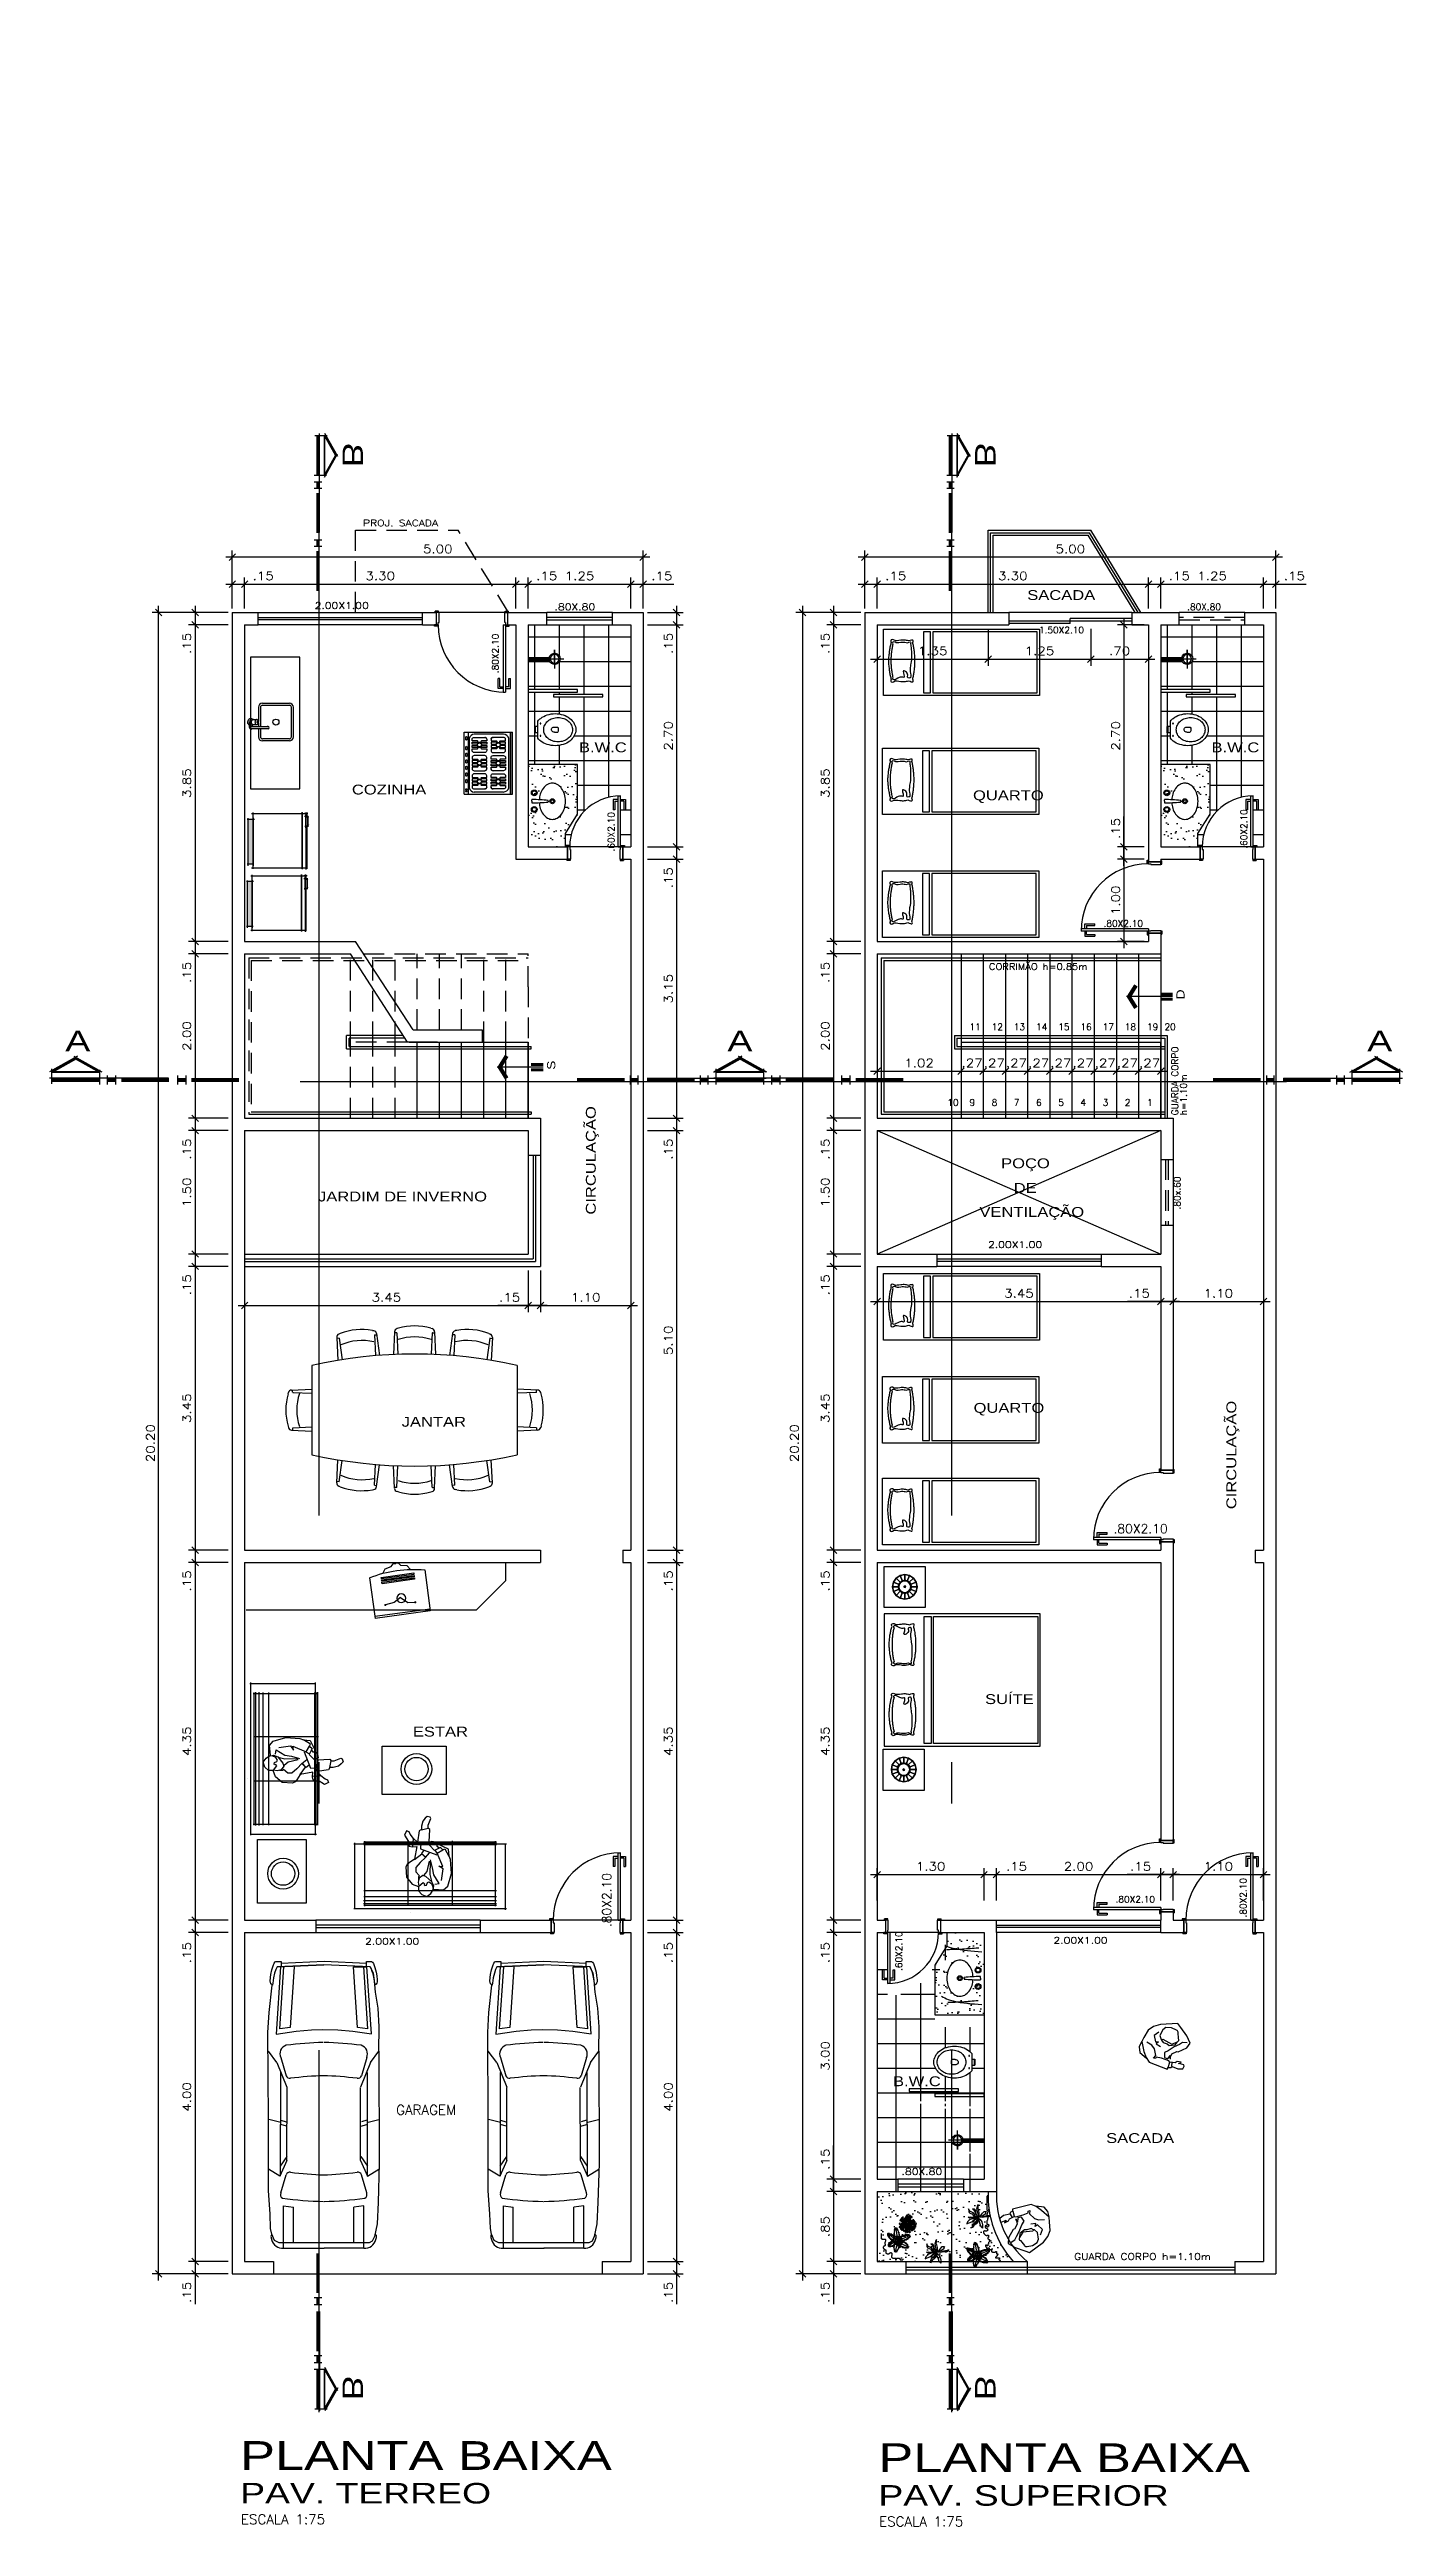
# Model space of a CAD drawing. Extents: x -6 to 123, y -41 to 65.
# Drawn here: x -5.5 to 10.96, y -15.47 to 14.64 of the extents above; entities that cross this region are included whole.
import ezdxf

# ---------------------------------------------------------------- set-up
doc = ezdxf.new("R2010")
doc.units = 0
doc.header["$MEASUREMENT"] = 0
doc.linetypes.add('ACAD_ISO10W100', pattern=[18.5, 12, -3, 0.5, -3])
doc.linetypes.add('DASHED2', pattern=[0.375, 0.25, -0.125])
doc.layers.get('0').update_dxf_attribs({"linetype": 'CONTINUOUS'})
doc.layers.get('DEFPOINTS').update_dxf_attribs({"linetype": 'CONTINUOUS'})
for name, color, linetype in [('ACESSÓRIO', 2, 'CONTINUOUS'), ('BAN', 11, 'CONTINUOUS'), ('CORRIMÃO', 2, 'CONTINUOUS'), ('CORTE', 6, 'CONTINUOUS'), ('CT', 1, 'CONTINUOUS'), ('ESCADA', 8, 'CONTINUOUS'), ('ESPEC', 2, 'CONTINUOUS'), ('HAX', 20, 'CONTINUOUS'), ('JANELA', 2, 'CONTINUOUS'), ('JANELA_ALTA', 2, 'DASHED2'), ('LCORTE', 9, 'ACAD_ISO10W100'), ('LPISO', 250, 'CONTINUOUS'), ('P02', 1, 'CONTINUOUS'), ('PAREDE', 5, 'CONTINUOUS'), ('PISO', 250, 'CONTINUOUS'), ('PROJEÇÃO', 1, 'DASHED2'), ('T1', 3, 'CONTINUOUS'), ('T2', 6, 'CONTINUOUS'), ('TELHA', 30, 'CONTINUOUS')]:
    doc.layers.add(name, color=color, linetype=linetype)
doc.styles.add('ARIAL', font='arial.ttf')
doc.styles.add('SIMPLEX', font='simplex.shx', dxfattribs={"width": 1.2})
doc.dimstyles.new('CT-50', dxfattribs={"dimtxt": 0.1, "dimasz": 0.08, "dimexe": 0.08, "dimexo": 0.05, "dimgap": 0.05, "dimtad": 1, "dimzin": 4, "dimdsep": 46, "dimtxsty": 'SIMPLEX', "dimblk1": 'OBLIQUE', "dimblk2": 'OBLIQUE', "dimsah": 1, "dimcen": 0.08, "dimdle": 0.08, "dimclrt": 3, "dimadec": 0, "dimazin": 0, "dimtfac": 1, "dimtmove": 0, "dimatfit": 3, "dimldrblk": 'OBLIQUE', "dimfxl": 1, "dimtolj": 1, "dimtzin": 4, "dimarcsym": 0})
pattern_1 = [(0, (0, 0), (0, 0.3), []), (90, (0, 0), (-0.3, 2e-17), [])]

msp = doc.modelspace()

# ---------------------------------------------------------------- texts
at = {"layer": 'CT', "color": 3, "insert": (5.648, 14.643), "char_height": 0.1, "attachment_point": 6, "style": 'SIMPLEX'}
msp.add_mtext('\\A1;', dxfattribs=at)
at = {"layer": 'T1', "style": 'SIMPLEX'}
for s, width, p in [('PROJ. SACADA', 1.2, (-1.688, 8.846)), ('2.00X1.00', 1.2, (-2.276, 7.842)), ('.80X.80', 1.2, (0.643, 7.826)), ('CORRIMÃO h=0.85m', 1.1, (5.928, 3.452)), ('2.00X1.00', 1.2, (5.917, 0.072)), ('2.00X1.00', 1.2, (-1.662, -8.399)), ('2.00X1.00', 1.2, (6.713, -8.387)), ('.80X.80', 1.2, (4.865, -11.198)), ('GUARDA CORPO h=1.10m', 1.2, (6.963, -12.232))]:
    msp.add_text(s, height=0.08, dxfattribs=dict(at, width=width)).set_placement(p)
for s, height, p in [('.80X.80', 0.08, (8.339, 7.826)), ('1.50X2.10', 0.08, (6.537, 7.545)), ('.80X2.10', 0.08, (7.323, 3.977)), ('11', 0.08, (5.691, 2.719)), ('12', 0.08, (5.961, 2.719)), ('13', 0.08, (6.231, 2.719)), ('14', 0.08, (6.501, 2.719)), ('15', 0.08, (6.771, 2.719)), ('16', 0.08, (7.041, 2.719)), ('17', 0.08, (7.311, 2.719)), ('18', 0.08, (7.581, 2.719)), ('19', 0.08, (7.851, 2.719)), ('20', 0.08, (8.064, 2.719)), ('10', 0.08, (5.421, 1.8)), ('9', 0.08, (5.691, 1.8)), ('8', 0.08, (5.961, 1.8)), ('7', 0.08, (6.231, 1.8)), ('6', 0.08, (6.501, 1.8)), ('5', 0.08, (6.771, 1.8)), ('4', 0.08, (7.041, 1.8)), ('3', 0.08, (7.311, 1.8)), ('2', 0.08, (7.581, 1.8)), ('1', 0.08, (7.851, 1.8)), ('.80X2.10', 0.11, (7.443, -3.397)), ('.80X2.10', 0.08, (7.469, -7.888))]:
    msp.add_text(s, height=height, dxfattribs=at).set_placement(p)
for s, height, p in [('.80X2.10', 0.08, (-0.038, 7.059)), ('.60X2.10', 0.08, (1.373, 4.891)), ('.60X2.10', 0.08, (9.069, 4.926)), ('GUARDA CORPO', 0.08, (8.231, 1.684)), ('h=1.10m', 0.08, (8.336, 1.684)), ('.80x.60', 0.08, (8.258, 0.539)), ('.80X2.10', 0.11, (1.333, -8.187)), ('.80X2.10', 0.08, (9.062, -8.069)), ('.60X2.10', 0.08, (4.871, -8.719))]:
    msp.add_text(s, height=height, rotation=90, dxfattribs=at).set_placement(p)
at = {"layer": 'T1', "style": 'ARIAL', "width": 1.2}
for s, p in [('D', (8.308, 3.094)), ('S', (0.652, 2.237))]:
    msp.add_text(s, height=0.1, rotation=90, dxfattribs=at).set_placement(p)
at = {"layer": 'T2', "style": 'ARIAL', "oblique": -180, "text_generation_flag": 4, "width": 1.3}
for p in [(-1.937, 9.562), (5.759, 9.562), (-1.937, -13.941), (5.759, -13.941)]:
    msp.add_text('B', height=0.25, rotation=90, dxfattribs=at).set_placement(p)
at = {"layer": 'T2', "style": 'ARIAL'}
for s, height, width, p in [('SACADA', 0.12, 1.2, (6.394, 7.95)), ('B.W.C', 0.12, 1.2, (0.94, 6.098)), ('B.W.C', 0.12, 1.2, (8.636, 6.098)), ('COZINHA', 0.12, 1.2, (-1.823, 5.585)), ('QUARTO', 0.12, 1.2, (5.734, 5.515)), ('A', 0.25, 1.3, (-5.309, 2.464)), ('A', 0.25, 1.3, (2.746, 2.464)), ('A', 0.25, 1.3, (10.531, 2.464)), ('POÇO  ', 0.12, 1.2, (6.076, 1.041)), ('JARDIM DE INVERNO', 0.12, 1.2, (-2.235, 0.637)), ('VENTILAÇÃO', 0.12, 1.2, (5.812, 0.449)), ('DE  ', 0.12, 1.2, (6.229, 0.741)), ('JANTAR', 0.12, 1.2, (-1.217, -2.102)), ('QUARTO', 0.12, 1.2, (5.741, -1.933)), ('SUÍTE', 0.12, 1.2, (5.881, -5.474)), ('ESTAR', 0.12, 1.2, (-1.081, -5.869)), ('B.W.C', 0.12, 1.2, (4.761, -10.12)), ('SACADA', 0.12, 1.2, (7.354, -10.811)), ('PLANTA BAIXA ', 0.35, 1.3, (-3.182, -14.786)), ('PLANTA BAIXA ', 0.35, 1.3, (4.583, -14.813)), ('PAV. TERREO', 0.25, 1.3, (-3.182, -15.194)), ('PAV. SUPERIOR', 0.25, 1.3, (4.583, -15.221))]:
    msp.add_text(s, height=height, dxfattribs=dict(at, width=width)).set_placement(p)
at = {"layer": 'T2', "style": 'ARIAL', "width": 1.2}
for p in [(1.144, 0.477), (8.937, -3.105)]:
    msp.add_text('CIRCULAÇÃO', height=0.12, rotation=90, dxfattribs=at).set_placement(p)
at = {"layer": 'T2', "style": 'SIMPLEX'}
for s, p in [('GARAGEM', (-1.285, -10.468)), ('ESCALA 1:75', (-3.173, -15.446)), ('ESCALA 1:75', (4.592, -15.473))]:
    msp.add_text(s, height=0.12, dxfattribs=at).set_placement(p)

# ---------------------------------------------------------------- blocks, each defined once
blk = doc.blocks.new('P60-15E')
at = {"layer": 'P02'}
for p, q in [((-0.115, 0.725), (-0.115, 0.6025)), ((-0.055, 0.725), (-0.115, 0.725)), ((-0.095, 0.6025), (-0.115, 0.6025)), ((-0.095, 0.705), (-0.055, 0.705)), ((-0.095, 0.705), (-0.095, 0.6025)), ((-0.055, 0.77), (-0.025, 0.77)), ((-0.055, 0.15), (-0.055, 0.77)), ((-0.025, 0.12), (-0.025, 0.77)), ((-0.025, 0.725), (0.035, 0.725)), ((0.015, 0.705), (-0.025, 0.705)), ((0.015, 0.705), (0.015, 0.6025)), ((0.015, 0.6025), (0.035, 0.6025)), ((0.035, 0.725), (0.035, 0.6025)), ((-0.69, 0.165), (-0.69, 0.15)), ((-0.65, 0.165), (-0.69, 0.165)), ((-0.645, 0.15), (-0.69, 0.15)), ((-0.68, 0), (-0.68, -0.015)), ((-0.635, 0), (-0.68, 0)), ((-0.67, 0), (-0.67, 0.15)), ((-0.65, 0.165), (-0.65, 0.15)), ((-0.645, 0.15), (-0.645, 0.12)), ((-0.645, 0.12), (-0.635, 0.12)), ((-0.64, 0), (-0.64, -0.015)), ((-0.635, 0.12), (-0.635, 0)), ((-0.055, 0.15), (0.02, 0.15)), ((-0.035, 0.12), (-0.035, 0)), ((-0.025, 0.12), (-0.035, 0.12)), ((-0.02, 0.165), (-0.02, 0.15)), ((-0.02, 0.165), (0.02, 0.165)), ((0, 0), (0, 0.15)), ((0.02, 0.165), (0.02, 0.15)), ((-0.64, -0.015), (-0.68, -0.015)), ((-0.035, 0), (0.01, 0)), ((-0.03, 0), (-0.03, -0.015)), ((-0.03, -0.015), (0.01, -0.015)), ((0.01, 0), (0.01, -0.015))]:
    blk.add_line(p, q, dxfattribs=at)
blk.add_arc((-0.025, 0.15), 0.62, 90, 180, dxfattribs=at)
blk = doc.blocks.new('P80-P15E')
at = {"layer": 'P02'}
for p, q in [((-0.115, 0.925), (-0.115, 0.8025)), ((-0.055, 0.925), (-0.115, 0.925)), ((-0.095, 0.905), (-0.055, 0.905)), ((-0.095, 0.905), (-0.095, 0.8025)), ((-0.055, 0.97), (-0.025, 0.97)), ((-0.055, 0.15), (-0.055, 0.9695)), ((-0.025, 0.12), (-0.025, 0.97)), ((-0.025, 0.925), (0.035, 0.925)), ((0.015, 0.905), (-0.025, 0.905)), ((0.015, 0.905), (0.015, 0.8025)), ((0.035, 0.925), (0.035, 0.8025)), ((-0.095, 0.8025), (-0.115, 0.8025)), ((0.015, 0.8025), (0.035, 0.8025)), ((-0.89, 0.165), (-0.89, 0.15)), ((-0.85, 0.165), (-0.89, 0.165)), ((-0.845, 0.15), (-0.89, 0.15)), ((-0.88, 0), (-0.88, -0.015)), ((-0.835, 0), (-0.88, 0)), ((-0.87, 0), (-0.87, 0.15)), ((-0.85, 0.165), (-0.85, 0.15)), ((-0.845, 0.15), (-0.845, 0.12)), ((-0.845, 0.12), (-0.835, 0.12)), ((-0.84, 0), (-0.84, -0.015)), ((-0.835, 0.12), (-0.835, 0)), ((-0.055, 0.15), (0.02, 0.15)), ((-0.035, 0.12), (-0.035, 0)), ((-0.025, 0.12), (-0.035, 0.12)), ((-0.02, 0.165), (-0.02, 0.15)), ((-0.02, 0.165), (0.02, 0.165)), ((0, 0), (0, 0.15)), ((0.02, 0.165), (0.02, 0.15)), ((-0.84, -0.015), (-0.88, -0.015)), ((-0.035, 0), (0.01, 0)), ((-0.03, 0), (-0.03, -0.015)), ((-0.03, -0.015), (0.01, -0.015)), ((0.01, 0), (0.01, -0.015))]:
    blk.add_line(p, q, dxfattribs=at)
blk.add_arc((-0.025, 0.15), 0.82, 90, 180, dxfattribs=at)
blk = doc.blocks.new('P80-P15D')
at = {"layer": 'P02'}
for p, q in [((0.025, 0.925), (-0.035, 0.925)), ((-0.035, 0.925), (-0.035, 0.8025)), ((-0.015, 0.905), (-0.015, 0.8025)), ((-0.015, 0.905), (0.025, 0.905)), ((0.055, 0.97), (0.025, 0.97)), ((0.025, 0.12), (0.025, 0.97)), ((0.055, 0.15), (0.055, 0.9695)), ((0.055, 0.925), (0.115, 0.925)), ((0.095, 0.905), (0.055, 0.905)), ((0.095, 0.905), (0.095, 0.8025)), ((0.115, 0.925), (0.115, 0.8025)), ((-0.015, 0.8025), (-0.035, 0.8025)), ((0.095, 0.8025), (0.115, 0.8025)), ((-0.02, 0.165), (-0.02, 0.15)), ((0.02, 0.165), (-0.02, 0.165)), ((0.055, 0.15), (-0.02, 0.15)), ((0, 0), (0, 0.15)), ((0.02, 0.165), (0.02, 0.15)), ((0.025, 0.12), (0.035, 0.12)), ((0.035, 0.12), (0.035, 0)), ((0.845, 0.12), (0.835, 0.12)), ((0.835, 0.12), (0.835, 0)), ((0.835, 0), (0.88, 0)), ((0.84, 0), (0.84, -0.015)), ((0.845, 0.15), (0.845, 0.12)), ((0.845, 0.15), (0.89, 0.15)), ((0.85, 0.165), (0.89, 0.165)), ((0.85, 0.165), (0.85, 0.15)), ((0.87, 0), (0.87, 0.15)), ((0.88, 0), (0.88, -0.015)), ((0.89, 0.165), (0.89, 0.15)), ((-0.01, 0), (-0.01, -0.015)), ((0.035, 0), (-0.01, 0)), ((0.03, -0.015), (-0.01, -0.015)), ((0.03, 0), (0.03, -0.015)), ((0.84, -0.015), (0.88, -0.015))]:
    blk.add_line(p, q, dxfattribs=at)
blk.add_arc((0.025, 0.15), 0.82, 0, 90, dxfattribs=at)
blk = doc.blocks.new('VAS-E-PL')
at = {"layer": 'BAN'}
for p, q in [((0.14, 0.037), (0.1, 0.037)), ((0.1, 0.037), (0.1, -0.038)), ((0.11, 0.037), (0.11, -0.038)), ((0.14, 0.105), (0.14, -0.105)), ((0.341, 0.031), (0.381, 0.031)), ((0.14, -0.038), (0.1, -0.038)), ((0.343, -0.032), (0.381, -0.032))]:
    blk.add_line(p, q, dxfattribs=at)
for points in [[(0.6, 0, 0.122907), (0.582, 0.072, 0.10548), (0.527, 0.138, 0.087588), (0.448, 0.179, 0.078107), (0.35, 0.195, 0.078107), (0.252, 0.179, 0.087588), (0.173, 0.138, 0.056618), (0.14, 0.105, 0.122907)], [(0.14, -0.105, 0.056618), (0.173, -0.138, 0.087588), (0.252, -0.179, 0.078107), (0.35, -0.195, 0.078107), (0.448, -0.179, 0.087588), (0.527, -0.138, 0.10548), (0.582, -0.072, 0.122907), (0.6, 0, 0.122907)]]:
    blk.add_lwpolyline(points, format="xyb", dxfattribs=at)
blk.add_lwpolyline([(0.21, 0, 0.114163), (0.223, -0.055, 0.103661), (0.261, -0.105, 0.091605), (0.317, -0.137, 0.084587), (0.385, -0.148, 0.084587), (0.453, -0.137, 0.091605), (0.509, -0.105, 0.103661), (0.547, -0.055, 0.114163), (0.56, 0, 0.114163), (0.547, 0.055, 0.103661), (0.509, 0.105, 0.091605), (0.453, 0.137, 0.084587), (0.385, 0.148, 0.084587), (0.317, 0.137, 0.091605), (0.261, 0.105, 0.103661), (0.223, 0.055, 0.114163)], format="xyb", close=True, dxfattribs=at)
for centre in [(0.17, 0.075), (0.17, -0.075)]:
    blk.add_circle(centre, 0.005, dxfattribs=at)
for centre, radius, start, end in [((0.336, -0.001), 0.0316, 81.9676, 282.3031), ((0.31, -0.001), 0.0772, 336.3943, 23.8881)]:
    blk.add_arc(centre, radius, start, end, dxfattribs=at)
blk = doc.blocks.new('CH-MV')
at = {"layer": 'BAN'}
for p, q in [((0.111, 0.322), (-0.118, 0.322)), ((-0.053, 0.322), (0.111, 0.322)), ((0, 0), (0, 0.433)), ((-0.015, 0), (-0.015, 0.271)), ((0.015, 0), (0.015, 0.271))]:
    blk.add_line(p, q, dxfattribs=at)
blk.add_circle((0, 0.322), 0.0533, dxfattribs=at)
blk.add_arc((0, 0.322), 0.0683, 282.6812, 257.3188, dxfattribs=at)
blk = doc.blocks.new('_OBLIQUE')
at = {"color": 0, "linetype": 'ByBlock'}
blk.add_line((-0.5, -0.5), (0.5, 0.5), dxfattribs=at)
blk = doc.blocks.new('*D7')
at = {"color": 0, "linetype": 'ByBlock'}
for p, q in [((-3.358, 8.143), (-3.128, 8.143)), ((-3.278, 7.848), (-3.278, 8.223)), ((-3.128, 7.848), (-3.128, 8.223)), ((-3.128, 8.143), (-2.757, 8.143))]:
    blk.add_line(p, q, dxfattribs=at)
at = {"layer": 'DEFPOINTS', "color": 0, "linetype": 'ByBlock'}
for p in [(-3.128, 8.143), (-3.278, 7.798), (-3.128, 7.798)]:
    blk.add_point(p, dxfattribs=at)
at = {"color": 0, "linetype": 'ByBlock', "xscale": 0.08, "yscale": 0.08, "zscale": 0.08, "rotation": 180}
blk.add_blockref('_OBLIQUE', (-3.278, 8.143), dxfattribs=at)
at = {"color": 0, "linetype": 'ByBlock', "xscale": 0.08, "yscale": 0.08, "zscale": 0.08}
blk.add_blockref('_OBLIQUE', (-3.128, 8.143), dxfattribs=at)
at = {"color": 3, "linetype": 'ByBlock', "insert": (-2.902, 8.243), "char_height": 0.1, "attachment_point": 5, "style": 'SIMPLEX'}
blk.add_mtext('\\A1;.15', dxfattribs=at)
blk = doc.blocks.new('*D8')
at = {"color": 0, "linetype": 'ByBlock'}
for p, q in [((-3.208, 8.143), (0.252, 8.143)), ((-3.128, 7.848), (-3.128, 8.223)), ((0.172, 7.848), (0.172, 8.223))]:
    blk.add_line(p, q, dxfattribs=at)
at = {"layer": 'DEFPOINTS', "color": 0, "linetype": 'ByBlock'}
for p in [(0.172, 8.143), (-3.128, 7.798), (0.172, 7.798)]:
    blk.add_point(p, dxfattribs=at)
at = {"color": 0, "linetype": 'ByBlock', "xscale": 0.08, "yscale": 0.08, "zscale": 0.08, "rotation": 180}
blk.add_blockref('_OBLIQUE', (-3.128, 8.143), dxfattribs=at)
at = {"color": 0, "linetype": 'ByBlock', "xscale": 0.08, "yscale": 0.08, "zscale": 0.08}
blk.add_blockref('_OBLIQUE', (0.172, 8.143), dxfattribs=at)
at = {"color": 3, "linetype": 'ByBlock', "insert": (-1.478, 8.243), "char_height": 0.1, "attachment_point": 5, "style": 'SIMPLEX'}
blk.add_mtext('\\A1;3.30', dxfattribs=at)
blk = doc.blocks.new('*D9')
at = {"color": 0, "linetype": 'ByBlock'}
for p, q in [((0.092, 8.143), (0.322, 8.143)), ((0.172, 7.848), (0.172, 8.223)), ((0.322, 7.848), (0.322, 8.223)), ((0.322, 8.143), (0.693, 8.143))]:
    blk.add_line(p, q, dxfattribs=at)
at = {"layer": 'DEFPOINTS', "color": 0, "linetype": 'ByBlock'}
for p in [(0.322, 8.143), (0.172, 7.798), (0.322, 7.798)]:
    blk.add_point(p, dxfattribs=at)
at = {"color": 0, "linetype": 'ByBlock', "xscale": 0.08, "yscale": 0.08, "zscale": 0.08, "rotation": 180}
blk.add_blockref('_OBLIQUE', (0.172, 8.143), dxfattribs=at)
at = {"color": 0, "linetype": 'ByBlock', "xscale": 0.08, "yscale": 0.08, "zscale": 0.08}
blk.add_blockref('_OBLIQUE', (0.322, 8.143), dxfattribs=at)
at = {"color": 3, "linetype": 'ByBlock', "insert": (0.548, 8.243), "char_height": 0.1, "attachment_point": 5, "style": 'SIMPLEX'}
blk.add_mtext('\\A1;.15', dxfattribs=at)
blk = doc.blocks.new('*D10')
at = {"color": 0, "linetype": 'ByBlock'}
for p, q in [((0.242, 8.143), (1.652, 8.143)), ((0.322, 7.848), (0.322, 8.223)), ((1.572, 7.848), (1.572, 8.223))]:
    blk.add_line(p, q, dxfattribs=at)
at = {"layer": 'DEFPOINTS', "color": 0, "linetype": 'ByBlock'}
for p in [(1.572, 8.143), (0.322, 7.798), (1.572, 7.798)]:
    blk.add_point(p, dxfattribs=at)
at = {"color": 0, "linetype": 'ByBlock', "xscale": 0.08, "yscale": 0.08, "zscale": 0.08, "rotation": 180}
blk.add_blockref('_OBLIQUE', (0.322, 8.143), dxfattribs=at)
at = {"color": 0, "linetype": 'ByBlock', "xscale": 0.08, "yscale": 0.08, "zscale": 0.08}
blk.add_blockref('_OBLIQUE', (1.572, 8.143), dxfattribs=at)
at = {"color": 3, "linetype": 'ByBlock', "insert": (0.947, 8.243), "char_height": 0.1, "attachment_point": 5, "style": 'SIMPLEX'}
blk.add_mtext('\\A1;1.25', dxfattribs=at)
blk = doc.blocks.new('*D11')
at = {"color": 0, "linetype": 'ByBlock'}
for p, q in [((1.492, 8.143), (1.722, 8.143)), ((1.572, 7.848), (1.572, 8.223)), ((1.722, 7.848), (1.722, 8.223)), ((1.722, 8.143), (2.093, 8.143))]:
    blk.add_line(p, q, dxfattribs=at)
at = {"layer": 'DEFPOINTS', "color": 0, "linetype": 'ByBlock'}
for p in [(1.722, 8.143), (1.572, 7.798), (1.722, 7.798)]:
    blk.add_point(p, dxfattribs=at)
at = {"color": 0, "linetype": 'ByBlock', "xscale": 0.08, "yscale": 0.08, "zscale": 0.08, "rotation": 180}
blk.add_blockref('_OBLIQUE', (1.572, 8.143), dxfattribs=at)
at = {"color": 0, "linetype": 'ByBlock', "xscale": 0.08, "yscale": 0.08, "zscale": 0.08}
blk.add_blockref('_OBLIQUE', (1.722, 8.143), dxfattribs=at)
at = {"color": 3, "linetype": 'ByBlock', "insert": (1.948, 8.243), "char_height": 0.1, "attachment_point": 5, "style": 'SIMPLEX'}
blk.add_mtext('\\A1;.15', dxfattribs=at)
blk = doc.blocks.new('*D12')
at = {"color": 0, "linetype": 'ByBlock'}
for p, q in [((1.802, 8.47), (-3.358, 8.47)), ((-3.278, 7.848), (-3.278, 8.55)), ((1.722, 7.848), (1.722, 8.55))]:
    blk.add_line(p, q, dxfattribs=at)
at = {"layer": 'DEFPOINTS', "color": 0, "linetype": 'ByBlock'}
for p in [(-3.278, 8.47), (-3.278, 7.798), (1.722, 7.798)]:
    blk.add_point(p, dxfattribs=at)
at = {"color": 0, "linetype": 'ByBlock', "xscale": 0.08, "yscale": 0.08, "zscale": 0.08, "rotation": 180}
blk.add_blockref('_OBLIQUE', (-3.278, 8.47), dxfattribs=at)
at = {"color": 0, "linetype": 'ByBlock', "xscale": 0.08, "yscale": 0.08, "zscale": 0.08}
blk.add_blockref('_OBLIQUE', (1.722, 8.47), dxfattribs=at)
at = {"color": 3, "linetype": 'ByBlock', "insert": (-0.778, 8.57), "char_height": 0.1, "attachment_point": 5, "style": 'SIMPLEX'}
blk.add_mtext('\\A1;5.00', dxfattribs=at)
blk = doc.blocks.new('*D13')
at = {"color": 0, "linetype": 'ByBlock'}
for p, q in [((-3.731, 7.878), (-3.731, 7.648)), ((-3.328, 7.798), (-3.811, 7.798)), ((-3.328, 7.648), (-3.811, 7.648)), ((-3.731, 7.648), (-3.731, 7.278))]:
    blk.add_line(p, q, dxfattribs=at)
at = {"layer": 'DEFPOINTS', "color": 0, "linetype": 'ByBlock'}
for p in [(-3.731, 7.648), (-3.278, 7.798), (-3.278, 7.648)]:
    blk.add_point(p, dxfattribs=at)
at = {"color": 0, "linetype": 'ByBlock', "xscale": 0.08, "yscale": 0.08, "zscale": 0.08}
for p, rotation in [((-3.731, 7.798), 90), ((-3.731, 7.648), 270)]:
    blk.add_blockref('_OBLIQUE', p, dxfattribs=dict(at, rotation=rotation))
at = {"color": 3, "linetype": 'ByBlock', "insert": (-3.831, 7.423), "char_height": 0.1, "attachment_point": 5, "rotation": 90, "style": 'SIMPLEX'}
blk.add_mtext('\\A1;.15', dxfattribs=at)
blk = doc.blocks.new('*D14')
at = {"color": 0, "linetype": 'ByBlock'}
for p, q in [((-3.328, 7.648), (-3.811, 7.648)), ((-3.731, 7.728), (-3.731, 3.718)), ((-3.328, 3.798), (-3.811, 3.798))]:
    blk.add_line(p, q, dxfattribs=at)
at = {"layer": 'DEFPOINTS', "color": 0, "linetype": 'ByBlock'}
for p in [(-3.278, 7.648), (-3.731, 3.798), (-3.278, 3.798)]:
    blk.add_point(p, dxfattribs=at)
at = {"color": 0, "linetype": 'ByBlock', "xscale": 0.08, "yscale": 0.08, "zscale": 0.08}
for p, rotation in [((-3.731, 7.648), 90), ((-3.731, 3.798), 270)]:
    blk.add_blockref('_OBLIQUE', p, dxfattribs=dict(at, rotation=rotation))
at = {"color": 3, "linetype": 'ByBlock', "insert": (-3.831, 5.723), "char_height": 0.1, "attachment_point": 5, "rotation": 90, "style": 'SIMPLEX'}
blk.add_mtext('\\A1;3.85', dxfattribs=at)
blk = doc.blocks.new('*D15')
at = {"color": 0, "linetype": 'ByBlock'}
for p, q in [((-3.328, 3.798), (-3.811, 3.798)), ((-3.328, 3.648), (-3.811, 3.648)), ((-3.731, 3.878), (-3.731, 3.648)), ((-3.731, 3.648), (-3.731, 3.278))]:
    blk.add_line(p, q, dxfattribs=at)
at = {"layer": 'DEFPOINTS', "color": 0, "linetype": 'ByBlock'}
for p in [(-3.731, 3.648), (-3.278, 3.798), (-3.278, 3.648)]:
    blk.add_point(p, dxfattribs=at)
at = {"color": 0, "linetype": 'ByBlock', "xscale": 0.08, "yscale": 0.08, "zscale": 0.08}
for p, rotation in [((-3.731, 3.798), 90), ((-3.731, 3.648), 270)]:
    blk.add_blockref('_OBLIQUE', p, dxfattribs=dict(at, rotation=rotation))
at = {"color": 3, "linetype": 'ByBlock', "insert": (-3.831, 3.423), "char_height": 0.1, "attachment_point": 5, "rotation": 90, "style": 'SIMPLEX'}
blk.add_mtext('\\A1;.15', dxfattribs=at)
blk = doc.blocks.new('*D16')
at = {"color": 0, "linetype": 'ByBlock'}
for p, q in [((-3.328, 3.648), (-3.811, 3.648)), ((-3.731, 3.728), (-3.731, 1.568)), ((-3.328, 1.648), (-3.811, 1.648))]:
    blk.add_line(p, q, dxfattribs=at)
at = {"layer": 'DEFPOINTS', "color": 0, "linetype": 'ByBlock'}
for p in [(-3.278, 3.648), (-3.731, 1.648), (-3.278, 1.648)]:
    blk.add_point(p, dxfattribs=at)
at = {"color": 0, "linetype": 'ByBlock', "xscale": 0.08, "yscale": 0.08, "zscale": 0.08}
for p, rotation in [((-3.731, 3.648), 90), ((-3.731, 1.648), 270)]:
    blk.add_blockref('_OBLIQUE', p, dxfattribs=dict(at, rotation=rotation))
at = {"color": 3, "linetype": 'ByBlock', "insert": (-3.831, 2.648), "char_height": 0.1, "attachment_point": 5, "rotation": 90, "style": 'SIMPLEX'}
blk.add_mtext('\\A1;2.00', dxfattribs=at)
blk = doc.blocks.new('*D17')
at = {"color": 0, "linetype": 'ByBlock'}
for p, q in [((-3.328, 1.648), (-3.811, 1.648)), ((-3.731, 1.728), (-3.731, 1.498)), ((-3.328, 1.498), (-3.811, 1.498)), ((-3.731, 1.498), (-3.731, 1.128))]:
    blk.add_line(p, q, dxfattribs=at)
at = {"layer": 'DEFPOINTS', "color": 0, "linetype": 'ByBlock'}
for p in [(-3.278, 1.648), (-3.731, 1.498), (-3.278, 1.498)]:
    blk.add_point(p, dxfattribs=at)
at = {"color": 0, "linetype": 'ByBlock', "xscale": 0.08, "yscale": 0.08, "zscale": 0.08}
for p, rotation in [((-3.731, 1.648), 90), ((-3.731, 1.498), 270)]:
    blk.add_blockref('_OBLIQUE', p, dxfattribs=dict(at, rotation=rotation))
at = {"color": 3, "linetype": 'ByBlock', "insert": (-3.831, 1.273), "char_height": 0.1, "attachment_point": 5, "rotation": 90, "style": 'SIMPLEX'}
blk.add_mtext('\\A1;.15', dxfattribs=at)
blk = doc.blocks.new('*D18')
at = {"color": 0, "linetype": 'ByBlock'}
for p, q in [((-3.731, 1.578), (-3.731, -0.082)), ((-3.328, 1.498), (-3.811, 1.498)), ((-3.328, -0.002), (-3.811, -0.002))]:
    blk.add_line(p, q, dxfattribs=at)
at = {"layer": 'DEFPOINTS', "color": 0, "linetype": 'ByBlock'}
for p in [(-3.278, 1.498), (-3.731, -0.002), (-3.278, -0.002)]:
    blk.add_point(p, dxfattribs=at)
at = {"color": 0, "linetype": 'ByBlock', "xscale": 0.08, "yscale": 0.08, "zscale": 0.08}
for p, rotation in [((-3.731, 1.498), 90), ((-3.731, -0.002), 270)]:
    blk.add_blockref('_OBLIQUE', p, dxfattribs=dict(at, rotation=rotation))
at = {"color": 3, "linetype": 'ByBlock', "insert": (-3.831, 0.748), "char_height": 0.1, "attachment_point": 5, "rotation": 90, "style": 'SIMPLEX'}
blk.add_mtext('\\A1;1.50', dxfattribs=at)
blk = doc.blocks.new('*D19')
at = {"color": 0, "linetype": 'ByBlock'}
for p, q in [((-3.731, 0.078), (-3.731, -0.152)), ((-3.328, -0.002), (-3.811, -0.002)), ((-3.328, -0.152), (-3.811, -0.152)), ((-3.731, -0.152), (-3.731, -0.522))]:
    blk.add_line(p, q, dxfattribs=at)
at = {"layer": 'DEFPOINTS', "color": 0, "linetype": 'ByBlock'}
for p in [(-3.731, -0.152), (-3.278, -0.002), (-3.278, -0.152)]:
    blk.add_point(p, dxfattribs=at)
at = {"color": 0, "linetype": 'ByBlock', "xscale": 0.08, "yscale": 0.08, "zscale": 0.08}
for p, rotation in [((-3.731, -0.002), 90), ((-3.731, -0.152), 270)]:
    blk.add_blockref('_OBLIQUE', p, dxfattribs=dict(at, rotation=rotation))
at = {"color": 3, "linetype": 'ByBlock', "insert": (-3.831, -0.377), "char_height": 0.1, "attachment_point": 5, "rotation": 90, "style": 'SIMPLEX'}
blk.add_mtext('\\A1;.15', dxfattribs=at)
blk = doc.blocks.new('*D20')
at = {"color": 0, "linetype": 'ByBlock'}
for p, q in [((-3.328, -0.152), (-3.811, -0.152)), ((-3.731, -0.072), (-3.731, -3.682)), ((-3.328, -3.602), (-3.811, -3.602))]:
    blk.add_line(p, q, dxfattribs=at)
at = {"layer": 'DEFPOINTS', "color": 0, "linetype": 'ByBlock'}
for p in [(-3.278, -0.152), (-3.731, -3.602), (-3.278, -3.602)]:
    blk.add_point(p, dxfattribs=at)
at = {"color": 0, "linetype": 'ByBlock', "xscale": 0.08, "yscale": 0.08, "zscale": 0.08}
for p, rotation in [((-3.731, -0.152), 90), ((-3.731, -3.602), 270)]:
    blk.add_blockref('_OBLIQUE', p, dxfattribs=dict(at, rotation=rotation))
at = {"color": 3, "linetype": 'ByBlock', "insert": (-3.831, -1.877), "char_height": 0.1, "attachment_point": 5, "rotation": 90, "style": 'SIMPLEX'}
blk.add_mtext('\\A1;3.45', dxfattribs=at)
blk = doc.blocks.new('*D21')
at = {"color": 0, "linetype": 'ByBlock'}
for p, q in [((-3.328, -3.602), (-3.811, -3.602)), ((-3.731, -3.522), (-3.731, -3.752)), ((-3.328, -3.752), (-3.811, -3.752)), ((-3.731, -3.752), (-3.731, -4.122))]:
    blk.add_line(p, q, dxfattribs=at)
at = {"layer": 'DEFPOINTS', "color": 0, "linetype": 'ByBlock'}
for p in [(-3.278, -3.602), (-3.731, -3.752), (-3.278, -3.752)]:
    blk.add_point(p, dxfattribs=at)
at = {"color": 0, "linetype": 'ByBlock', "xscale": 0.08, "yscale": 0.08, "zscale": 0.08}
for p, rotation in [((-3.731, -3.602), 90), ((-3.731, -3.752), 270)]:
    blk.add_blockref('_OBLIQUE', p, dxfattribs=dict(at, rotation=rotation))
at = {"color": 3, "linetype": 'ByBlock', "insert": (-3.831, -3.977), "char_height": 0.1, "attachment_point": 5, "rotation": 90, "style": 'SIMPLEX'}
blk.add_mtext('\\A1;.15', dxfattribs=at)
blk = doc.blocks.new('*D22')
at = {"layer": 'CT', "color": 0, "lineweight": -2}
for p, q in [((-3.328, -3.752), (-3.811, -3.752)), ((-3.731, -3.672), (-3.731, -8.182)), ((-3.328, -8.102), (-3.811, -8.102))]:
    blk.add_line(p, q, dxfattribs=at)
at = {"layer": 'DEFPOINTS', "color": 0}
for p in [(-3.278, -3.752), (-3.731, -8.102), (-3.278, -8.102)]:
    blk.add_point(p, dxfattribs=at)
at = {"layer": 'CT', "color": 0, "lineweight": -2, "xscale": 0.08, "yscale": 0.08, "zscale": 0.08}
for p, rotation in [((-3.731, -3.752), 90), ((-3.731, -8.102), 270)]:
    blk.add_blockref('_OBLIQUE', p, dxfattribs=dict(at, rotation=rotation))
at = {"layer": 'CT', "color": 3, "insert": (-3.831, -5.927), "char_height": 0.1, "attachment_point": 5, "rotation": 90, "style": 'SIMPLEX'}
blk.add_mtext('\\A1;4.35', dxfattribs=at)
blk = doc.blocks.new('*D23')
at = {"layer": 'CT', "color": 0, "lineweight": -2}
for p, q in [((-3.328, -8.102), (-3.811, -8.102)), ((-3.731, -8.022), (-3.731, -8.252)), ((-3.328, -8.252), (-3.811, -8.252)), ((-3.731, -8.252), (-3.731, -8.66))]:
    blk.add_line(p, q, dxfattribs=at)
at = {"layer": 'DEFPOINTS', "color": 0}
for p in [(-3.278, -8.102), (-3.731, -8.252), (-3.278, -8.252)]:
    blk.add_point(p, dxfattribs=at)
at = {"layer": 'CT', "color": 0, "lineweight": -2, "xscale": 0.08, "yscale": 0.08, "zscale": 0.08}
for p, rotation in [((-3.731, -8.102), 90), ((-3.731, -8.252), 270)]:
    blk.add_blockref('_OBLIQUE', p, dxfattribs=dict(at, rotation=rotation))
at = {"layer": 'CT', "color": 3, "insert": (-3.831, -8.496), "char_height": 0.1, "attachment_point": 5, "rotation": 90, "style": 'SIMPLEX'}
blk.add_mtext('\\A1;.15', dxfattribs=at)
blk = doc.blocks.new('*D24')
at = {"layer": 'CT', "color": 0, "lineweight": -2}
for p, q in [((-3.328, -8.252), (-3.811, -8.252)), ((-3.731, -8.172), (-3.731, -12.332)), ((-3.328, -12.252), (-3.811, -12.252))]:
    blk.add_line(p, q, dxfattribs=at)
at = {"layer": 'DEFPOINTS', "color": 0}
for p in [(-3.278, -8.252), (-3.731, -12.252), (-3.278, -12.252)]:
    blk.add_point(p, dxfattribs=at)
at = {"layer": 'CT', "color": 0, "lineweight": -2, "xscale": 0.08, "yscale": 0.08, "zscale": 0.08}
for p, rotation in [((-3.731, -8.252), 90), ((-3.731, -12.252), 270)]:
    blk.add_blockref('_OBLIQUE', p, dxfattribs=dict(at, rotation=rotation))
at = {"layer": 'CT', "color": 3, "insert": (-3.831, -10.252), "char_height": 0.1, "attachment_point": 5, "rotation": 90, "style": 'SIMPLEX'}
blk.add_mtext('\\A1;4.00', dxfattribs=at)
blk = doc.blocks.new('*D25')
at = {"color": 0, "linetype": 'ByBlock'}
for p, q in [((-3.328, -12.252), (-3.811, -12.252)), ((-3.731, -12.172), (-3.731, -12.402)), ((-3.328, -12.402), (-3.811, -12.402)), ((-3.731, -12.402), (-3.731, -12.772))]:
    blk.add_line(p, q, dxfattribs=at)
at = {"layer": 'DEFPOINTS', "color": 0, "linetype": 'ByBlock'}
for p in [(-3.278, -12.252), (-3.731, -12.402), (-3.278, -12.402)]:
    blk.add_point(p, dxfattribs=at)
at = {"color": 0, "linetype": 'ByBlock', "xscale": 0.08, "yscale": 0.08, "zscale": 0.08}
for p, rotation in [((-3.731, -12.252), 90), ((-3.731, -12.402), 270)]:
    blk.add_blockref('_OBLIQUE', p, dxfattribs=dict(at, rotation=rotation))
at = {"color": 3, "linetype": 'ByBlock', "insert": (-3.831, -12.627), "char_height": 0.1, "attachment_point": 5, "rotation": 90, "style": 'SIMPLEX'}
blk.add_mtext('\\A1;.15', dxfattribs=at)
blk = doc.blocks.new('*D26')
at = {"color": 0, "linetype": 'ByBlock'}
for p, q in [((-4.174, -12.482), (-4.174, 7.878)), ((-3.328, 7.798), (-4.254, 7.798)), ((-3.328, -12.402), (-4.254, -12.402))]:
    blk.add_line(p, q, dxfattribs=at)
at = {"layer": 'DEFPOINTS', "color": 0, "linetype": 'ByBlock'}
for p in [(-4.174, 7.798), (-3.278, 7.798), (-3.278, -12.402)]:
    blk.add_point(p, dxfattribs=at)
at = {"color": 0, "linetype": 'ByBlock', "xscale": 0.08, "yscale": 0.08, "zscale": 0.08}
for p, rotation in [((-4.174, 7.798), 90), ((-4.174, -12.402), 270)]:
    blk.add_blockref('_OBLIQUE', p, dxfattribs=dict(at, rotation=rotation))
at = {"color": 3, "linetype": 'ByBlock', "insert": (-4.274, -2.302), "char_height": 0.1, "attachment_point": 5, "rotation": 90, "style": 'SIMPLEX'}
blk.add_mtext('\\A1;20.20', dxfattribs=at)
blk = doc.blocks.new('*D27')
at = {"color": 0, "linetype": 'ByBlock'}
for p, q in [((2.127, 7.878), (2.127, 7.648)), ((1.772, 7.798), (2.207, 7.798)), ((1.772, 7.648), (2.207, 7.648)), ((2.127, 7.648), (2.127, 7.278))]:
    blk.add_line(p, q, dxfattribs=at)
at = {"layer": 'DEFPOINTS', "color": 0, "linetype": 'ByBlock'}
for p in [(1.722, 7.798), (1.722, 7.648), (2.127, 7.648)]:
    blk.add_point(p, dxfattribs=at)
at = {"color": 0, "linetype": 'ByBlock', "xscale": 0.08, "yscale": 0.08, "zscale": 0.08}
for p, rotation in [((2.127, 7.798), 90), ((2.127, 7.648), 270)]:
    blk.add_blockref('_OBLIQUE', p, dxfattribs=dict(at, rotation=rotation))
at = {"color": 3, "linetype": 'ByBlock', "insert": (2.027, 7.423), "char_height": 0.1, "attachment_point": 5, "rotation": 90, "style": 'SIMPLEX'}
blk.add_mtext('\\A1;.15', dxfattribs=at)
blk = doc.blocks.new('*D28')
at = {"color": 0, "linetype": 'ByBlock'}
for p, q in [((1.772, 7.648), (2.207, 7.648)), ((2.127, 7.728), (2.127, 4.868)), ((1.772, 4.948), (2.207, 4.948))]:
    blk.add_line(p, q, dxfattribs=at)
at = {"layer": 'DEFPOINTS', "color": 0, "linetype": 'ByBlock'}
for p in [(1.722, 7.648), (1.722, 4.948), (2.127, 4.948)]:
    blk.add_point(p, dxfattribs=at)
at = {"color": 0, "linetype": 'ByBlock', "xscale": 0.08, "yscale": 0.08, "zscale": 0.08}
for p, rotation in [((2.127, 7.648), 90), ((2.127, 4.948), 270)]:
    blk.add_blockref('_OBLIQUE', p, dxfattribs=dict(at, rotation=rotation))
at = {"color": 3, "linetype": 'ByBlock', "insert": (2.027, 6.298), "char_height": 0.1, "attachment_point": 5, "rotation": 90, "style": 'SIMPLEX'}
blk.add_mtext('\\A1;2.70', dxfattribs=at)
blk = doc.blocks.new('*D29')
at = {"color": 0, "linetype": 'ByBlock'}
for p, q in [((1.772, 4.948), (2.207, 4.948)), ((2.127, 5.028), (2.127, 4.798)), ((1.772, 4.798), (2.207, 4.798)), ((2.127, 4.798), (2.127, 4.428))]:
    blk.add_line(p, q, dxfattribs=at)
at = {"layer": 'DEFPOINTS', "color": 0, "linetype": 'ByBlock'}
for p in [(1.722, 4.948), (1.722, 4.798), (2.127, 4.798)]:
    blk.add_point(p, dxfattribs=at)
at = {"color": 0, "linetype": 'ByBlock', "xscale": 0.08, "yscale": 0.08, "zscale": 0.08}
for p, rotation in [((2.127, 4.948), 90), ((2.127, 4.798), 270)]:
    blk.add_blockref('_OBLIQUE', p, dxfattribs=dict(at, rotation=rotation))
at = {"color": 3, "linetype": 'ByBlock', "insert": (2.027, 4.573), "char_height": 0.1, "attachment_point": 5, "rotation": 90, "style": 'SIMPLEX'}
blk.add_mtext('\\A1;.15', dxfattribs=at)
blk = doc.blocks.new('*D30')
at = {"color": 0, "linetype": 'ByBlock'}
for p, q in [((-3.128, -0.202), (-3.128, -0.709)), ((0.322, -0.202), (0.322, -0.709)), ((-3.208, -0.629), (0.402, -0.629))]:
    blk.add_line(p, q, dxfattribs=at)
at = {"layer": 'DEFPOINTS', "color": 0, "linetype": 'ByBlock'}
for p in [(-3.128, -0.152), (0.322, -0.152), (0.322, -0.629)]:
    blk.add_point(p, dxfattribs=at)
at = {"color": 0, "linetype": 'ByBlock', "xscale": 0.08, "yscale": 0.08, "zscale": 0.08, "rotation": 180}
blk.add_blockref('_OBLIQUE', (-3.128, -0.629), dxfattribs=at)
at = {"color": 0, "linetype": 'ByBlock', "xscale": 0.08, "yscale": 0.08, "zscale": 0.08}
blk.add_blockref('_OBLIQUE', (0.322, -0.629), dxfattribs=at)
at = {"color": 3, "linetype": 'ByBlock', "insert": (-1.403, -0.529), "char_height": 0.1, "attachment_point": 5, "style": 'SIMPLEX'}
blk.add_mtext('\\A1;3.45', dxfattribs=at)
blk = doc.blocks.new('*D31')
at = {"color": 0, "linetype": 'ByBlock'}
for p, q in [((0.322, -0.202), (0.322, -0.709)), ((0.472, -0.202), (0.472, -0.709)), ((0.322, -0.629), (-0.048, -0.629)), ((0.552, -0.629), (0.322, -0.629))]:
    blk.add_line(p, q, dxfattribs=at)
at = {"layer": 'DEFPOINTS', "color": 0, "linetype": 'ByBlock'}
for p in [(0.322, -0.152), (0.472, -0.152), (0.472, -0.629)]:
    blk.add_point(p, dxfattribs=at)
at = {"color": 0, "linetype": 'ByBlock', "xscale": 0.08, "yscale": 0.08, "zscale": 0.08, "rotation": 180}
blk.add_blockref('_OBLIQUE', (0.322, -0.629), dxfattribs=at)
at = {"color": 0, "linetype": 'ByBlock', "xscale": 0.08, "yscale": 0.08, "zscale": 0.08}
blk.add_blockref('_OBLIQUE', (0.472, -0.629), dxfattribs=at)
at = {"color": 3, "linetype": 'ByBlock', "insert": (0.097, -0.529), "char_height": 0.1, "attachment_point": 5, "style": 'SIMPLEX'}
blk.add_mtext('\\A1;.15', dxfattribs=at)
blk = doc.blocks.new('*D32')
at = {"color": 0, "linetype": 'ByBlock'}
for p, q in [((0.472, -0.202), (0.472, -0.709)), ((1.572, -0.202), (1.572, -0.709)), ((0.392, -0.629), (1.652, -0.629))]:
    blk.add_line(p, q, dxfattribs=at)
at = {"layer": 'DEFPOINTS', "color": 0, "linetype": 'ByBlock'}
for p in [(0.472, -0.152), (1.572, -0.152), (1.572, -0.629)]:
    blk.add_point(p, dxfattribs=at)
at = {"color": 0, "linetype": 'ByBlock', "xscale": 0.08, "yscale": 0.08, "zscale": 0.08, "rotation": 180}
blk.add_blockref('_OBLIQUE', (0.472, -0.629), dxfattribs=at)
at = {"color": 0, "linetype": 'ByBlock', "xscale": 0.08, "yscale": 0.08, "zscale": 0.08}
blk.add_blockref('_OBLIQUE', (1.572, -0.629), dxfattribs=at)
at = {"color": 3, "linetype": 'ByBlock', "insert": (1.022, -0.529), "char_height": 0.1, "attachment_point": 5, "style": 'SIMPLEX'}
blk.add_mtext('\\A1;1.10', dxfattribs=at)
blk = doc.blocks.new('*D33')
at = {"color": 0, "linetype": 'ByBlock'}
for p, q in [((2.127, 4.878), (2.127, 1.568)), ((1.772, 4.798), (2.207, 4.798)), ((1.772, 1.648), (2.207, 1.648))]:
    blk.add_line(p, q, dxfattribs=at)
at = {"layer": 'DEFPOINTS', "color": 0, "linetype": 'ByBlock'}
for p in [(1.722, 4.798), (1.722, 1.648), (2.127, 1.648)]:
    blk.add_point(p, dxfattribs=at)
at = {"color": 0, "linetype": 'ByBlock', "xscale": 0.08, "yscale": 0.08, "zscale": 0.08}
for p, rotation in [((2.127, 4.798), 90), ((2.127, 1.648), 270)]:
    blk.add_blockref('_OBLIQUE', p, dxfattribs=dict(at, rotation=rotation))
at = {"color": 3, "linetype": 'ByBlock', "insert": (2.027, 3.223), "char_height": 0.1, "attachment_point": 5, "rotation": 90, "style": 'SIMPLEX'}
blk.add_mtext('\\A1;3.15', dxfattribs=at)
blk = doc.blocks.new('*D34')
at = {"color": 0, "linetype": 'ByBlock'}
for p, q in [((1.772, 1.648), (2.207, 1.648)), ((2.127, 1.728), (2.127, 1.498)), ((1.772, 1.498), (2.207, 1.498)), ((2.127, 1.498), (2.127, 1.128))]:
    blk.add_line(p, q, dxfattribs=at)
at = {"layer": 'DEFPOINTS', "color": 0, "linetype": 'ByBlock'}
for p in [(1.722, 1.648), (1.722, 1.498), (2.127, 1.498)]:
    blk.add_point(p, dxfattribs=at)
at = {"color": 0, "linetype": 'ByBlock', "xscale": 0.08, "yscale": 0.08, "zscale": 0.08}
for p, rotation in [((2.127, 1.648), 90), ((2.127, 1.498), 270)]:
    blk.add_blockref('_OBLIQUE', p, dxfattribs=dict(at, rotation=rotation))
at = {"color": 3, "linetype": 'ByBlock', "insert": (2.027, 1.273), "char_height": 0.1, "attachment_point": 5, "rotation": 90, "style": 'SIMPLEX'}
blk.add_mtext('\\A1;.15', dxfattribs=at)
blk = doc.blocks.new('*D35')
at = {"color": 0, "linetype": 'ByBlock'}
for p, q in [((2.127, 1.578), (2.127, -3.682)), ((1.772, 1.498), (2.207, 1.498)), ((1.772, -3.602), (2.207, -3.602))]:
    blk.add_line(p, q, dxfattribs=at)
at = {"layer": 'DEFPOINTS', "color": 0, "linetype": 'ByBlock'}
for p in [(1.722, 1.498), (1.722, -3.602), (2.127, -3.602)]:
    blk.add_point(p, dxfattribs=at)
at = {"color": 0, "linetype": 'ByBlock', "xscale": 0.08, "yscale": 0.08, "zscale": 0.08}
for p, rotation in [((2.127, 1.498), 90), ((2.127, -3.602), 270)]:
    blk.add_blockref('_OBLIQUE', p, dxfattribs=dict(at, rotation=rotation))
at = {"color": 3, "linetype": 'ByBlock', "insert": (2.027, -1.052), "char_height": 0.1, "attachment_point": 5, "rotation": 90, "style": 'SIMPLEX'}
blk.add_mtext('\\A1;5.10', dxfattribs=at)
blk = doc.blocks.new('*D36')
at = {"color": 0, "linetype": 'ByBlock'}
for p, q in [((1.772, -3.602), (2.207, -3.602)), ((2.127, -3.522), (2.127, -3.752)), ((1.772, -3.752), (2.207, -3.752)), ((2.127, -3.752), (2.127, -4.122))]:
    blk.add_line(p, q, dxfattribs=at)
at = {"layer": 'DEFPOINTS', "color": 0, "linetype": 'ByBlock'}
for p in [(1.722, -3.602), (1.722, -3.752), (2.127, -3.752)]:
    blk.add_point(p, dxfattribs=at)
at = {"color": 0, "linetype": 'ByBlock', "xscale": 0.08, "yscale": 0.08, "zscale": 0.08}
for p, rotation in [((2.127, -3.602), 90), ((2.127, -3.752), 270)]:
    blk.add_blockref('_OBLIQUE', p, dxfattribs=dict(at, rotation=rotation))
at = {"color": 3, "linetype": 'ByBlock', "insert": (2.027, -3.977), "char_height": 0.1, "attachment_point": 5, "rotation": 90, "style": 'SIMPLEX'}
blk.add_mtext('\\A1;.15', dxfattribs=at)
blk = doc.blocks.new('*D37')
at = {"layer": 'CT', "color": 0, "lineweight": -2}
for p, q in [((1.772, -3.752), (2.207, -3.752)), ((2.127, -3.672), (2.127, -8.182)), ((1.772, -8.102), (2.207, -8.102))]:
    blk.add_line(p, q, dxfattribs=at)
at = {"layer": 'DEFPOINTS', "color": 0}
for p in [(1.722, -3.752), (1.722, -8.102), (2.127, -8.102)]:
    blk.add_point(p, dxfattribs=at)
at = {"layer": 'CT', "color": 0, "lineweight": -2, "xscale": 0.08, "yscale": 0.08, "zscale": 0.08}
for p, rotation in [((2.127, -3.752), 90), ((2.127, -8.102), 270)]:
    blk.add_blockref('_OBLIQUE', p, dxfattribs=dict(at, rotation=rotation))
at = {"layer": 'CT', "color": 3, "insert": (2.027, -5.927), "char_height": 0.1, "attachment_point": 5, "rotation": 90, "style": 'SIMPLEX'}
blk.add_mtext('\\A1;4.35', dxfattribs=at)
blk = doc.blocks.new('*D38')
at = {"layer": 'CT', "color": 0, "lineweight": -2}
for p, q in [((1.772, -8.102), (2.207, -8.102)), ((2.127, -8.022), (2.127, -8.252)), ((1.772, -8.252), (2.207, -8.252)), ((2.127, -8.252), (2.127, -8.66))]:
    blk.add_line(p, q, dxfattribs=at)
at = {"layer": 'DEFPOINTS', "color": 0}
for p in [(1.722, -8.102), (1.722, -8.252), (2.127, -8.252)]:
    blk.add_point(p, dxfattribs=at)
at = {"layer": 'CT', "color": 0, "lineweight": -2, "xscale": 0.08, "yscale": 0.08, "zscale": 0.08}
for p, rotation in [((2.127, -8.102), 90), ((2.127, -8.252), 270)]:
    blk.add_blockref('_OBLIQUE', p, dxfattribs=dict(at, rotation=rotation))
at = {"layer": 'CT', "color": 3, "insert": (2.027, -8.496), "char_height": 0.1, "attachment_point": 5, "rotation": 90, "style": 'SIMPLEX'}
blk.add_mtext('\\A1;.15', dxfattribs=at)
blk = doc.blocks.new('*D39')
at = {"layer": 'CT', "color": 0, "lineweight": -2}
for p, q in [((1.772, -8.252), (2.207, -8.252)), ((2.127, -8.172), (2.127, -12.332)), ((1.772, -12.252), (2.207, -12.252))]:
    blk.add_line(p, q, dxfattribs=at)
at = {"layer": 'DEFPOINTS', "color": 0}
for p in [(1.722, -8.252), (1.722, -12.252), (2.127, -12.252)]:
    blk.add_point(p, dxfattribs=at)
at = {"layer": 'CT', "color": 0, "lineweight": -2, "xscale": 0.08, "yscale": 0.08, "zscale": 0.08}
for p, rotation in [((2.127, -8.252), 90), ((2.127, -12.252), 270)]:
    blk.add_blockref('_OBLIQUE', p, dxfattribs=dict(at, rotation=rotation))
at = {"layer": 'CT', "color": 3, "insert": (2.027, -10.252), "char_height": 0.1, "attachment_point": 5, "rotation": 90, "style": 'SIMPLEX'}
blk.add_mtext('\\A1;4.00', dxfattribs=at)
blk = doc.blocks.new('*D40')
at = {"color": 0, "linetype": 'ByBlock'}
for p, q in [((1.772, -12.252), (2.207, -12.252)), ((2.127, -12.172), (2.127, -12.402)), ((1.772, -12.402), (2.207, -12.402)), ((2.127, -12.402), (2.127, -12.772))]:
    blk.add_line(p, q, dxfattribs=at)
at = {"layer": 'DEFPOINTS', "color": 0, "linetype": 'ByBlock'}
for p in [(1.722, -12.252), (1.722, -12.402), (2.127, -12.402)]:
    blk.add_point(p, dxfattribs=at)
at = {"color": 0, "linetype": 'ByBlock', "xscale": 0.08, "yscale": 0.08, "zscale": 0.08}
for p, rotation in [((2.127, -12.252), 90), ((2.127, -12.402), 270)]:
    blk.add_blockref('_OBLIQUE', p, dxfattribs=dict(at, rotation=rotation))
at = {"color": 3, "linetype": 'ByBlock', "insert": (2.027, -12.627), "char_height": 0.1, "attachment_point": 5, "rotation": 90, "style": 'SIMPLEX'}
blk.add_mtext('\\A1;.15', dxfattribs=at)
blk = doc.blocks.new('*D41')
at = {"color": 0, "linetype": 'ByBlock'}
for p, q in [((4.036, 7.878), (4.036, 7.648)), ((4.368, 7.798), (3.956, 7.798)), ((4.368, 7.648), (3.956, 7.648)), ((4.036, 7.648), (4.036, 7.278))]:
    blk.add_line(p, q, dxfattribs=at)
at = {"layer": 'DEFPOINTS', "color": 0, "linetype": 'ByBlock'}
for p in [(4.036, 7.648), (4.418, 7.798), (4.418, 7.648)]:
    blk.add_point(p, dxfattribs=at)
at = {"color": 0, "linetype": 'ByBlock', "xscale": 0.08, "yscale": 0.08, "zscale": 0.08}
for p, rotation in [((4.036, 7.798), 90), ((4.036, 7.648), 270)]:
    blk.add_blockref('_OBLIQUE', p, dxfattribs=dict(at, rotation=rotation))
at = {"color": 3, "linetype": 'ByBlock', "insert": (3.936, 7.423), "char_height": 0.1, "attachment_point": 5, "rotation": 90, "style": 'SIMPLEX'}
blk.add_mtext('\\A1;.15', dxfattribs=at)
blk = doc.blocks.new('*D42')
at = {"color": 0, "linetype": 'ByBlock'}
for p, q in [((4.368, 7.648), (3.956, 7.648)), ((4.036, 7.728), (4.036, 3.718)), ((4.368, 3.798), (3.956, 3.798))]:
    blk.add_line(p, q, dxfattribs=at)
at = {"layer": 'DEFPOINTS', "color": 0, "linetype": 'ByBlock'}
for p in [(4.418, 7.648), (4.036, 3.798), (4.418, 3.798)]:
    blk.add_point(p, dxfattribs=at)
at = {"color": 0, "linetype": 'ByBlock', "xscale": 0.08, "yscale": 0.08, "zscale": 0.08}
for p, rotation in [((4.036, 7.648), 90), ((4.036, 3.798), 270)]:
    blk.add_blockref('_OBLIQUE', p, dxfattribs=dict(at, rotation=rotation))
at = {"color": 3, "linetype": 'ByBlock', "insert": (3.936, 5.723), "char_height": 0.1, "attachment_point": 5, "rotation": 90, "style": 'SIMPLEX'}
blk.add_mtext('\\A1;3.85', dxfattribs=at)
blk = doc.blocks.new('*D43')
at = {"color": 0, "linetype": 'ByBlock'}
for p, q in [((4.368, 3.798), (3.956, 3.798)), ((4.368, 3.648), (3.956, 3.648)), ((4.036, 3.878), (4.036, 3.648)), ((4.036, 3.648), (4.036, 3.278))]:
    blk.add_line(p, q, dxfattribs=at)
at = {"layer": 'DEFPOINTS', "color": 0, "linetype": 'ByBlock'}
for p in [(4.036, 3.648), (4.418, 3.798), (4.418, 3.648)]:
    blk.add_point(p, dxfattribs=at)
at = {"color": 0, "linetype": 'ByBlock', "xscale": 0.08, "yscale": 0.08, "zscale": 0.08}
for p, rotation in [((4.036, 3.798), 90), ((4.036, 3.648), 270)]:
    blk.add_blockref('_OBLIQUE', p, dxfattribs=dict(at, rotation=rotation))
at = {"color": 3, "linetype": 'ByBlock', "insert": (3.936, 3.423), "char_height": 0.1, "attachment_point": 5, "rotation": 90, "style": 'SIMPLEX'}
blk.add_mtext('\\A1;.15', dxfattribs=at)
blk = doc.blocks.new('*D44')
at = {"color": 0, "linetype": 'ByBlock'}
for p, q in [((4.368, 3.648), (3.956, 3.648)), ((4.036, 3.728), (4.036, 1.568)), ((4.368, 1.648), (3.956, 1.648))]:
    blk.add_line(p, q, dxfattribs=at)
at = {"layer": 'DEFPOINTS', "color": 0, "linetype": 'ByBlock'}
for p in [(4.418, 3.648), (4.036, 1.648), (4.418, 1.648)]:
    blk.add_point(p, dxfattribs=at)
at = {"color": 0, "linetype": 'ByBlock', "xscale": 0.08, "yscale": 0.08, "zscale": 0.08}
for p, rotation in [((4.036, 3.648), 90), ((4.036, 1.648), 270)]:
    blk.add_blockref('_OBLIQUE', p, dxfattribs=dict(at, rotation=rotation))
at = {"color": 3, "linetype": 'ByBlock', "insert": (3.936, 2.648), "char_height": 0.1, "attachment_point": 5, "rotation": 90, "style": 'SIMPLEX'}
blk.add_mtext('\\A1;2.00', dxfattribs=at)
blk = doc.blocks.new('*D45')
at = {"color": 0, "linetype": 'ByBlock'}
for p, q in [((4.368, 1.648), (3.956, 1.648)), ((4.036, 1.728), (4.036, 1.498)), ((4.368, 1.498), (3.956, 1.498)), ((4.036, 1.498), (4.036, 1.128))]:
    blk.add_line(p, q, dxfattribs=at)
at = {"layer": 'DEFPOINTS', "color": 0, "linetype": 'ByBlock'}
for p in [(4.418, 1.648), (4.036, 1.498), (4.418, 1.498)]:
    blk.add_point(p, dxfattribs=at)
at = {"color": 0, "linetype": 'ByBlock', "xscale": 0.08, "yscale": 0.08, "zscale": 0.08}
for p, rotation in [((4.036, 1.648), 90), ((4.036, 1.498), 270)]:
    blk.add_blockref('_OBLIQUE', p, dxfattribs=dict(at, rotation=rotation))
at = {"color": 3, "linetype": 'ByBlock', "insert": (3.936, 1.273), "char_height": 0.1, "attachment_point": 5, "rotation": 90, "style": 'SIMPLEX'}
blk.add_mtext('\\A1;.15', dxfattribs=at)
blk = doc.blocks.new('*D46')
at = {"color": 0, "linetype": 'ByBlock'}
for p, q in [((4.036, 1.578), (4.036, -0.082)), ((4.368, 1.498), (3.956, 1.498)), ((4.368, -0.002), (3.956, -0.002))]:
    blk.add_line(p, q, dxfattribs=at)
at = {"layer": 'DEFPOINTS', "color": 0, "linetype": 'ByBlock'}
for p in [(4.418, 1.498), (4.036, -0.002), (4.418, -0.002)]:
    blk.add_point(p, dxfattribs=at)
at = {"color": 0, "linetype": 'ByBlock', "xscale": 0.08, "yscale": 0.08, "zscale": 0.08}
for p, rotation in [((4.036, 1.498), 90), ((4.036, -0.002), 270)]:
    blk.add_blockref('_OBLIQUE', p, dxfattribs=dict(at, rotation=rotation))
at = {"color": 3, "linetype": 'ByBlock', "insert": (3.936, 0.748), "char_height": 0.1, "attachment_point": 5, "rotation": 90, "style": 'SIMPLEX'}
blk.add_mtext('\\A1;1.50', dxfattribs=at)
blk = doc.blocks.new('*D47')
at = {"color": 0, "linetype": 'ByBlock'}
for p, q in [((4.036, 0.078), (4.036, -0.152)), ((4.368, -0.002), (3.956, -0.002)), ((4.368, -0.152), (3.956, -0.152)), ((4.036, -0.152), (4.036, -0.522))]:
    blk.add_line(p, q, dxfattribs=at)
at = {"layer": 'DEFPOINTS', "color": 0, "linetype": 'ByBlock'}
for p in [(4.036, -0.152), (4.418, -0.002), (4.418, -0.152)]:
    blk.add_point(p, dxfattribs=at)
at = {"color": 0, "linetype": 'ByBlock', "xscale": 0.08, "yscale": 0.08, "zscale": 0.08}
for p, rotation in [((4.036, -0.002), 90), ((4.036, -0.152), 270)]:
    blk.add_blockref('_OBLIQUE', p, dxfattribs=dict(at, rotation=rotation))
at = {"color": 3, "linetype": 'ByBlock', "insert": (3.936, -0.377), "char_height": 0.1, "attachment_point": 5, "rotation": 90, "style": 'SIMPLEX'}
blk.add_mtext('\\A1;.15', dxfattribs=at)
blk = doc.blocks.new('*D48')
at = {"color": 0, "linetype": 'ByBlock'}
for p, q in [((4.368, -0.152), (3.956, -0.152)), ((4.036, -0.072), (4.036, -3.682)), ((4.368, -3.602), (3.956, -3.602))]:
    blk.add_line(p, q, dxfattribs=at)
at = {"layer": 'DEFPOINTS', "color": 0, "linetype": 'ByBlock'}
for p in [(4.418, -0.152), (4.036, -3.602), (4.418, -3.602)]:
    blk.add_point(p, dxfattribs=at)
at = {"color": 0, "linetype": 'ByBlock', "xscale": 0.08, "yscale": 0.08, "zscale": 0.08}
for p, rotation in [((4.036, -0.152), 90), ((4.036, -3.602), 270)]:
    blk.add_blockref('_OBLIQUE', p, dxfattribs=dict(at, rotation=rotation))
at = {"color": 3, "linetype": 'ByBlock', "insert": (3.936, -1.877), "char_height": 0.1, "attachment_point": 5, "rotation": 90, "style": 'SIMPLEX'}
blk.add_mtext('\\A1;3.45', dxfattribs=at)
blk = doc.blocks.new('*D49')
at = {"color": 0, "linetype": 'ByBlock'}
for p, q in [((4.368, -3.602), (3.956, -3.602)), ((4.036, -3.522), (4.036, -3.752)), ((4.368, -3.752), (3.956, -3.752)), ((4.036, -3.752), (4.036, -4.122))]:
    blk.add_line(p, q, dxfattribs=at)
at = {"layer": 'DEFPOINTS', "color": 0, "linetype": 'ByBlock'}
for p in [(4.418, -3.602), (4.036, -3.752), (4.418, -3.752)]:
    blk.add_point(p, dxfattribs=at)
at = {"color": 0, "linetype": 'ByBlock', "xscale": 0.08, "yscale": 0.08, "zscale": 0.08}
for p, rotation in [((4.036, -3.602), 90), ((4.036, -3.752), 270)]:
    blk.add_blockref('_OBLIQUE', p, dxfattribs=dict(at, rotation=rotation))
at = {"color": 3, "linetype": 'ByBlock', "insert": (3.936, -3.977), "char_height": 0.1, "attachment_point": 5, "rotation": 90, "style": 'SIMPLEX'}
blk.add_mtext('\\A1;.15', dxfattribs=at)
blk = doc.blocks.new('*D50')
at = {"layer": 'CT', "color": 0, "lineweight": -2}
for p, q in [((4.368, -3.752), (3.956, -3.752)), ((4.036, -3.672), (4.036, -8.182)), ((4.368, -8.102), (3.956, -8.102))]:
    blk.add_line(p, q, dxfattribs=at)
at = {"layer": 'DEFPOINTS', "color": 0}
for p in [(4.418, -3.752), (4.036, -8.102), (4.418, -8.102)]:
    blk.add_point(p, dxfattribs=at)
at = {"layer": 'CT', "color": 0, "lineweight": -2, "xscale": 0.08, "yscale": 0.08, "zscale": 0.08}
for p, rotation in [((4.036, -3.752), 90), ((4.036, -8.102), 270)]:
    blk.add_blockref('_OBLIQUE', p, dxfattribs=dict(at, rotation=rotation))
at = {"layer": 'CT', "color": 3, "insert": (3.936, -5.927), "char_height": 0.1, "attachment_point": 5, "rotation": 90, "style": 'SIMPLEX'}
blk.add_mtext('\\A1;4.35', dxfattribs=at)
blk = doc.blocks.new('*D51')
at = {"layer": 'CT', "color": 0, "lineweight": -2}
for p, q in [((4.368, -8.102), (3.956, -8.102)), ((4.036, -8.022), (4.036, -8.252)), ((4.368, -8.252), (3.956, -8.252)), ((4.036, -8.252), (4.036, -8.66))]:
    blk.add_line(p, q, dxfattribs=at)
at = {"layer": 'DEFPOINTS', "color": 0}
for p in [(4.418, -8.102), (4.036, -8.252), (4.418, -8.252)]:
    blk.add_point(p, dxfattribs=at)
at = {"layer": 'CT', "color": 0, "lineweight": -2, "xscale": 0.08, "yscale": 0.08, "zscale": 0.08}
for p, rotation in [((4.036, -8.102), 90), ((4.036, -8.252), 270)]:
    blk.add_blockref('_OBLIQUE', p, dxfattribs=dict(at, rotation=rotation))
at = {"layer": 'CT', "color": 3, "insert": (3.936, -8.496), "char_height": 0.1, "attachment_point": 5, "rotation": 90, "style": 'SIMPLEX'}
blk.add_mtext('\\A1;.15', dxfattribs=at)
blk = doc.blocks.new('*D52')
at = {"layer": 'CT', "color": 0, "lineweight": -2}
for p, q in [((4.368, -8.252), (3.956, -8.252)), ((4.036, -8.172), (4.036, -11.332)), ((4.368, -11.252), (3.956, -11.252))]:
    blk.add_line(p, q, dxfattribs=at)
at = {"layer": 'DEFPOINTS', "color": 0}
for p in [(4.418, -8.252), (4.036, -11.252), (4.418, -11.252)]:
    blk.add_point(p, dxfattribs=at)
at = {"layer": 'CT', "color": 0, "lineweight": -2, "xscale": 0.08, "yscale": 0.08, "zscale": 0.08}
for p, rotation in [((4.036, -8.252), 90), ((4.036, -11.252), 270)]:
    blk.add_blockref('_OBLIQUE', p, dxfattribs=dict(at, rotation=rotation))
at = {"layer": 'CT', "color": 3, "insert": (3.936, -9.752), "char_height": 0.1, "attachment_point": 5, "rotation": 90, "style": 'SIMPLEX'}
blk.add_mtext('\\A1;3.00', dxfattribs=at)
blk = doc.blocks.new('*D53')
at = {"layer": 'CT', "color": 0, "lineweight": -2}
for p, q in [((4.036, -11.252), (4.036, -10.843)), ((4.368, -11.252), (3.956, -11.252)), ((4.368, -11.402), (3.956, -11.402)), ((4.036, -11.402), (4.036, -11.172))]:
    blk.add_line(p, q, dxfattribs=at)
at = {"layer": 'DEFPOINTS', "color": 0}
for p in [(4.036, -11.402), (4.418, -11.252), (4.418, -11.402)]:
    blk.add_point(p, dxfattribs=at)
at = {"layer": 'CT', "color": 0, "lineweight": -2, "xscale": 0.08, "yscale": 0.08, "zscale": 0.08}
for p, rotation in [((4.036, -11.252), 90), ((4.036, -11.402), 270)]:
    blk.add_blockref('_OBLIQUE', p, dxfattribs=dict(at, rotation=rotation))
at = {"layer": 'CT', "color": 3, "insert": (3.936, -11.008), "char_height": 0.1, "attachment_point": 5, "rotation": 90, "style": 'SIMPLEX'}
blk.add_mtext('\\A1;.15', dxfattribs=at)
blk = doc.blocks.new('*D54')
at = {"layer": 'CT', "color": 0, "lineweight": -2}
for p, q in [((4.368, -11.402), (3.956, -11.402)), ((4.036, -11.322), (4.036, -12.332)), ((4.368, -12.252), (3.956, -12.252))]:
    blk.add_line(p, q, dxfattribs=at)
at = {"layer": 'DEFPOINTS', "color": 0}
for p in [(4.418, -11.402), (4.036, -12.252), (4.418, -12.252)]:
    blk.add_point(p, dxfattribs=at)
at = {"layer": 'CT', "color": 0, "lineweight": -2, "xscale": 0.08, "yscale": 0.08, "zscale": 0.08}
for p, rotation in [((4.036, -11.402), 90), ((4.036, -12.252), 270)]:
    blk.add_blockref('_OBLIQUE', p, dxfattribs=dict(at, rotation=rotation))
at = {"layer": 'CT', "color": 3, "insert": (3.936, -11.827), "char_height": 0.1, "attachment_point": 5, "rotation": 90, "style": 'SIMPLEX'}
blk.add_mtext('\\A1;.85', dxfattribs=at)
blk = doc.blocks.new('*D55')
at = {"color": 0, "linetype": 'ByBlock'}
for p, q in [((4.368, -12.252), (3.956, -12.252)), ((4.036, -12.172), (4.036, -12.402)), ((4.368, -12.402), (3.956, -12.402)), ((4.036, -12.402), (4.036, -12.772))]:
    blk.add_line(p, q, dxfattribs=at)
at = {"layer": 'DEFPOINTS', "color": 0, "linetype": 'ByBlock'}
for p in [(4.418, -12.252), (4.036, -12.402), (4.418, -12.402)]:
    blk.add_point(p, dxfattribs=at)
at = {"color": 0, "linetype": 'ByBlock', "xscale": 0.08, "yscale": 0.08, "zscale": 0.08}
for p, rotation in [((4.036, -12.252), 90), ((4.036, -12.402), 270)]:
    blk.add_blockref('_OBLIQUE', p, dxfattribs=dict(at, rotation=rotation))
at = {"color": 3, "linetype": 'ByBlock', "insert": (3.936, -12.627), "char_height": 0.1, "attachment_point": 5, "rotation": 90, "style": 'SIMPLEX'}
blk.add_mtext('\\A1;.15', dxfattribs=at)
blk = doc.blocks.new('*D56')
at = {"color": 0, "linetype": 'ByBlock'}
for p, q in [((3.66, 7.878), (3.66, -12.482)), ((4.368, 7.798), (3.58, 7.798)), ((4.368, -12.402), (3.58, -12.402))]:
    blk.add_line(p, q, dxfattribs=at)
at = {"layer": 'DEFPOINTS', "color": 0, "linetype": 'ByBlock'}
for p in [(4.418, 7.798), (3.66, -12.402), (4.418, -12.402)]:
    blk.add_point(p, dxfattribs=at)
at = {"color": 0, "linetype": 'ByBlock', "xscale": 0.08, "yscale": 0.08, "zscale": 0.08}
for p, rotation in [((3.66, 7.798), 90), ((3.66, -12.402), 270)]:
    blk.add_blockref('_OBLIQUE', p, dxfattribs=dict(at, rotation=rotation))
at = {"color": 3, "linetype": 'ByBlock', "insert": (3.56, -2.302), "char_height": 0.1, "attachment_point": 5, "rotation": 90, "style": 'SIMPLEX'}
blk.add_mtext('\\A1;20.20', dxfattribs=at)
blk = doc.blocks.new('*D57')
at = {"color": 0, "linetype": 'ByBlock'}
for p, q in [((4.568, -0.202), (4.568, -0.66)), ((8.018, -0.202), (8.018, -0.66)), ((4.488, -0.58), (8.098, -0.58))]:
    blk.add_line(p, q, dxfattribs=at)
at = {"layer": 'DEFPOINTS', "color": 0, "linetype": 'ByBlock'}
for p in [(4.568, -0.152), (8.018, -0.152), (8.018, -0.58)]:
    blk.add_point(p, dxfattribs=at)
at = {"color": 0, "linetype": 'ByBlock', "xscale": 0.08, "yscale": 0.08, "zscale": 0.08, "rotation": 180}
blk.add_blockref('_OBLIQUE', (4.568, -0.58), dxfattribs=at)
at = {"color": 0, "linetype": 'ByBlock', "xscale": 0.08, "yscale": 0.08, "zscale": 0.08}
blk.add_blockref('_OBLIQUE', (8.018, -0.58), dxfattribs=at)
at = {"color": 3, "linetype": 'ByBlock', "insert": (6.293, -0.48), "char_height": 0.1, "attachment_point": 5, "style": 'SIMPLEX'}
blk.add_mtext('\\A1;3.45', dxfattribs=at)
blk = doc.blocks.new('*D58')
at = {"color": 0, "linetype": 'ByBlock'}
for p, q in [((8.018, -0.202), (8.018, -0.66)), ((8.168, -0.202), (8.168, -0.66)), ((8.018, -0.58), (7.612, -0.58)), ((8.248, -0.58), (8.018, -0.58))]:
    blk.add_line(p, q, dxfattribs=at)
at = {"layer": 'DEFPOINTS', "color": 0, "linetype": 'ByBlock'}
for p in [(8.018, -0.152), (8.168, -0.152), (8.168, -0.58)]:
    blk.add_point(p, dxfattribs=at)
at = {"color": 0, "linetype": 'ByBlock', "xscale": 0.08, "yscale": 0.08, "zscale": 0.08, "rotation": 180}
blk.add_blockref('_OBLIQUE', (8.018, -0.58), dxfattribs=at)
at = {"color": 0, "linetype": 'ByBlock', "xscale": 0.08, "yscale": 0.08, "zscale": 0.08}
blk.add_blockref('_OBLIQUE', (8.168, -0.58), dxfattribs=at)
at = {"color": 3, "linetype": 'ByBlock', "insert": (7.758, -0.48), "char_height": 0.1, "attachment_point": 5, "style": 'SIMPLEX'}
blk.add_mtext('\\A1;.15', dxfattribs=at)
blk = doc.blocks.new('*D59')
at = {"color": 0, "linetype": 'ByBlock'}
for p, q in [((8.168, -0.202), (8.168, -0.66)), ((9.268, -0.202), (9.268, -0.66)), ((8.088, -0.58), (9.348, -0.58))]:
    blk.add_line(p, q, dxfattribs=at)
at = {"layer": 'DEFPOINTS', "color": 0, "linetype": 'ByBlock'}
for p in [(8.168, -0.152), (9.268, -0.152), (9.268, -0.58)]:
    blk.add_point(p, dxfattribs=at)
at = {"color": 0, "linetype": 'ByBlock', "xscale": 0.08, "yscale": 0.08, "zscale": 0.08, "rotation": 180}
blk.add_blockref('_OBLIQUE', (8.168, -0.58), dxfattribs=at)
at = {"color": 0, "linetype": 'ByBlock', "xscale": 0.08, "yscale": 0.08, "zscale": 0.08}
blk.add_blockref('_OBLIQUE', (9.268, -0.58), dxfattribs=at)
at = {"color": 3, "linetype": 'ByBlock', "insert": (8.718, -0.48), "char_height": 0.1, "attachment_point": 5, "style": 'SIMPLEX'}
blk.add_mtext('\\A1;1.10', dxfattribs=at)
blk = doc.blocks.new('*D65')
at = {"color": 0, "linetype": 'ByBlock'}
for p, q in [((1.802, 8.47), (-3.358, 8.47)), ((-3.278, 7.848), (-3.278, 8.55)), ((1.722, 7.848), (1.722, 8.55))]:
    blk.add_line(p, q, dxfattribs=at)
at = {"layer": 'DEFPOINTS', "color": 0, "linetype": 'ByBlock'}
for p in [(-3.278, 8.47), (-3.278, 7.798), (1.722, 7.798)]:
    blk.add_point(p, dxfattribs=at)
at = {"color": 0, "linetype": 'ByBlock', "xscale": 0.08, "yscale": 0.08, "zscale": 0.08, "rotation": 180}
blk.add_blockref('_OBLIQUE', (-3.278, 8.47), dxfattribs=at)
at = {"color": 0, "linetype": 'ByBlock', "xscale": 0.08, "yscale": 0.08, "zscale": 0.08}
blk.add_blockref('_OBLIQUE', (1.722, 8.47), dxfattribs=at)
at = {"color": 3, "linetype": 'ByBlock', "insert": (-0.778, 8.57), "char_height": 0.1, "attachment_point": 5, "style": 'SIMPLEX'}
blk.add_mtext('\\A1;5.00', dxfattribs=at)
blk = doc.blocks.new('*D63')
at = {"color": 0, "linetype": 'ByBlock'}
for p, q in [((0.242, 8.143), (1.652, 8.143)), ((0.322, 7.848), (0.322, 8.223)), ((1.572, 7.848), (1.572, 8.223))]:
    blk.add_line(p, q, dxfattribs=at)
at = {"layer": 'DEFPOINTS', "color": 0, "linetype": 'ByBlock'}
for p in [(1.572, 8.143), (0.322, 7.798), (1.572, 7.798)]:
    blk.add_point(p, dxfattribs=at)
at = {"color": 0, "linetype": 'ByBlock', "xscale": 0.08, "yscale": 0.08, "zscale": 0.08, "rotation": 180}
blk.add_blockref('_OBLIQUE', (0.322, 8.143), dxfattribs=at)
at = {"color": 0, "linetype": 'ByBlock', "xscale": 0.08, "yscale": 0.08, "zscale": 0.08}
blk.add_blockref('_OBLIQUE', (1.572, 8.143), dxfattribs=at)
at = {"color": 3, "linetype": 'ByBlock', "insert": (0.947, 8.243), "char_height": 0.1, "attachment_point": 5, "style": 'SIMPLEX'}
blk.add_mtext('\\A1;1.25', dxfattribs=at)
blk = doc.blocks.new('*D62')
at = {"color": 0, "linetype": 'ByBlock'}
for p, q in [((0.092, 8.143), (0.322, 8.143)), ((0.172, 7.848), (0.172, 8.223)), ((0.322, 7.848), (0.322, 8.223)), ((0.322, 8.143), (0.693, 8.143))]:
    blk.add_line(p, q, dxfattribs=at)
at = {"layer": 'DEFPOINTS', "color": 0, "linetype": 'ByBlock'}
for p in [(0.322, 8.143), (0.172, 7.798), (0.322, 7.798)]:
    blk.add_point(p, dxfattribs=at)
at = {"color": 0, "linetype": 'ByBlock', "xscale": 0.08, "yscale": 0.08, "zscale": 0.08, "rotation": 180}
blk.add_blockref('_OBLIQUE', (0.172, 8.143), dxfattribs=at)
at = {"color": 0, "linetype": 'ByBlock', "xscale": 0.08, "yscale": 0.08, "zscale": 0.08}
blk.add_blockref('_OBLIQUE', (0.322, 8.143), dxfattribs=at)
at = {"color": 3, "linetype": 'ByBlock', "insert": (0.548, 8.243), "char_height": 0.1, "attachment_point": 5, "style": 'SIMPLEX'}
blk.add_mtext('\\A1;.15', dxfattribs=at)
blk = doc.blocks.new('*D61')
at = {"color": 0, "linetype": 'ByBlock'}
for p, q in [((-3.208, 8.143), (0.252, 8.143)), ((-3.128, 7.848), (-3.128, 8.223)), ((0.172, 7.848), (0.172, 8.223))]:
    blk.add_line(p, q, dxfattribs=at)
at = {"layer": 'DEFPOINTS', "color": 0, "linetype": 'ByBlock'}
for p in [(0.172, 8.143), (-3.128, 7.798), (0.172, 7.798)]:
    blk.add_point(p, dxfattribs=at)
at = {"color": 0, "linetype": 'ByBlock', "xscale": 0.08, "yscale": 0.08, "zscale": 0.08, "rotation": 180}
blk.add_blockref('_OBLIQUE', (-3.128, 8.143), dxfattribs=at)
at = {"color": 0, "linetype": 'ByBlock', "xscale": 0.08, "yscale": 0.08, "zscale": 0.08}
blk.add_blockref('_OBLIQUE', (0.172, 8.143), dxfattribs=at)
at = {"color": 3, "linetype": 'ByBlock', "insert": (-1.478, 8.243), "char_height": 0.1, "attachment_point": 5, "style": 'SIMPLEX'}
blk.add_mtext('\\A1;3.30', dxfattribs=at)
blk = doc.blocks.new('*D64')
at = {"color": 0, "linetype": 'ByBlock'}
for p, q in [((1.492, 8.143), (1.722, 8.143)), ((1.572, 7.848), (1.572, 8.223)), ((1.722, 7.848), (1.722, 8.223)), ((1.722, 8.143), (2.093, 8.143))]:
    blk.add_line(p, q, dxfattribs=at)
at = {"layer": 'DEFPOINTS', "color": 0, "linetype": 'ByBlock'}
for p in [(1.722, 8.143), (1.572, 7.798), (1.722, 7.798)]:
    blk.add_point(p, dxfattribs=at)
at = {"color": 0, "linetype": 'ByBlock', "xscale": 0.08, "yscale": 0.08, "zscale": 0.08, "rotation": 180}
blk.add_blockref('_OBLIQUE', (1.572, 8.143), dxfattribs=at)
at = {"color": 0, "linetype": 'ByBlock', "xscale": 0.08, "yscale": 0.08, "zscale": 0.08}
blk.add_blockref('_OBLIQUE', (1.722, 8.143), dxfattribs=at)
at = {"color": 3, "linetype": 'ByBlock', "insert": (1.948, 8.243), "char_height": 0.1, "attachment_point": 5, "style": 'SIMPLEX'}
blk.add_mtext('\\A1;.15', dxfattribs=at)
blk = doc.blocks.new('*D60')
at = {"color": 0, "linetype": 'ByBlock'}
for p, q in [((-3.358, 8.143), (-3.128, 8.143)), ((-3.278, 7.848), (-3.278, 8.223)), ((-3.128, 7.848), (-3.128, 8.223)), ((-3.128, 8.143), (-2.757, 8.143))]:
    blk.add_line(p, q, dxfattribs=at)
at = {"layer": 'DEFPOINTS', "color": 0, "linetype": 'ByBlock'}
for p in [(-3.128, 8.143), (-3.278, 7.798), (-3.128, 7.798)]:
    blk.add_point(p, dxfattribs=at)
at = {"color": 0, "linetype": 'ByBlock', "xscale": 0.08, "yscale": 0.08, "zscale": 0.08, "rotation": 180}
blk.add_blockref('_OBLIQUE', (-3.278, 8.143), dxfattribs=at)
at = {"color": 0, "linetype": 'ByBlock', "xscale": 0.08, "yscale": 0.08, "zscale": 0.08}
blk.add_blockref('_OBLIQUE', (-3.128, 8.143), dxfattribs=at)
at = {"color": 3, "linetype": 'ByBlock', "insert": (-2.902, 8.243), "char_height": 0.1, "attachment_point": 5, "style": 'SIMPLEX'}
blk.add_mtext('\\A1;.15', dxfattribs=at)
blk = doc.blocks.new('*D66')
at = {"color": 0, "linetype": 'ByBlock'}
for p, q in [((7.818, 7.648), (7.49, 7.648)), ((7.57, 7.728), (7.57, 4.868)), ((7.818, 4.948), (7.49, 4.948))]:
    blk.add_line(p, q, dxfattribs=at)
at = {"layer": 'DEFPOINTS', "color": 0, "linetype": 'ByBlock'}
for p in [(7.868, 7.648), (7.57, 4.948), (7.868, 4.948)]:
    blk.add_point(p, dxfattribs=at)
at = {"color": 0, "linetype": 'ByBlock', "xscale": 0.08, "yscale": 0.08, "zscale": 0.08}
for p, rotation in [((7.57, 7.648), 90), ((7.57, 4.948), 270)]:
    blk.add_blockref('_OBLIQUE', p, dxfattribs=dict(at, rotation=rotation))
at = {"color": 3, "linetype": 'ByBlock', "insert": (7.47, 6.298), "char_height": 0.1, "attachment_point": 5, "rotation": 90, "style": 'SIMPLEX'}
blk.add_mtext('\\A1;2.70', dxfattribs=at)
blk = doc.blocks.new('*D67')
at = {"color": 0, "linetype": 'ByBlock'}
for p, q in [((7.57, 4.948), (7.57, 5.319)), ((7.818, 4.948), (7.49, 4.948)), ((7.57, 4.718), (7.57, 4.948)), ((7.818, 4.798), (7.49, 4.798))]:
    blk.add_line(p, q, dxfattribs=at)
at = {"layer": 'DEFPOINTS', "color": 0, "linetype": 'ByBlock'}
for p in [(7.868, 4.948), (7.57, 4.798), (7.868, 4.798)]:
    blk.add_point(p, dxfattribs=at)
at = {"color": 0, "linetype": 'ByBlock', "xscale": 0.08, "yscale": 0.08, "zscale": 0.08}
for p, rotation in [((7.57, 4.948), 90), ((7.57, 4.798), 270)]:
    blk.add_blockref('_OBLIQUE', p, dxfattribs=dict(at, rotation=rotation))
at = {"color": 3, "linetype": 'ByBlock', "insert": (7.47, 5.173), "char_height": 0.1, "attachment_point": 5, "rotation": 90, "style": 'SIMPLEX'}
blk.add_mtext('\\A1;.15', dxfattribs=at)
blk = doc.blocks.new('*D68')
at = {"color": 0, "linetype": 'ByBlock'}
for p, q in [((7.57, 4.878), (7.57, 3.718)), ((7.818, 4.798), (7.49, 4.798)), ((7.818, 3.798), (7.49, 3.798))]:
    blk.add_line(p, q, dxfattribs=at)
at = {"layer": 'DEFPOINTS', "color": 0, "linetype": 'ByBlock'}
for p in [(7.868, 4.798), (7.57, 3.798), (7.868, 3.798)]:
    blk.add_point(p, dxfattribs=at)
at = {"color": 0, "linetype": 'ByBlock', "xscale": 0.08, "yscale": 0.08, "zscale": 0.08}
for p, rotation in [((7.57, 4.798), 90), ((7.57, 3.798), 270)]:
    blk.add_blockref('_OBLIQUE', p, dxfattribs=dict(at, rotation=rotation))
at = {"color": 3, "linetype": 'ByBlock', "insert": (7.47, 4.298), "char_height": 0.1, "attachment_point": 5, "rotation": 90, "style": 'SIMPLEX'}
blk.add_mtext('\\A1;1.00', dxfattribs=at)
blk = doc.blocks.new('*D69')
at = {"color": 0, "linetype": 'ByBlock'}
for p, q in [((4.568, 7.598), (4.568, 7.151)), ((5.918, 7.598), (5.918, 7.151)), ((4.488, 7.231), (5.998, 7.231))]:
    blk.add_line(p, q, dxfattribs=at)
at = {"layer": 'DEFPOINTS', "color": 0, "linetype": 'ByBlock'}
for p in [(4.568, 7.648), (5.918, 7.648), (5.918, 7.231)]:
    blk.add_point(p, dxfattribs=at)
at = {"color": 0, "linetype": 'ByBlock', "xscale": 0.08, "yscale": 0.08, "zscale": 0.08, "rotation": 180}
blk.add_blockref('_OBLIQUE', (4.568, 7.231), dxfattribs=at)
at = {"color": 0, "linetype": 'ByBlock', "xscale": 0.08, "yscale": 0.08, "zscale": 0.08}
blk.add_blockref('_OBLIQUE', (5.918, 7.231), dxfattribs=at)
at = {"color": 3, "linetype": 'ByBlock', "insert": (5.243, 7.331), "char_height": 0.1, "attachment_point": 5, "style": 'SIMPLEX'}
blk.add_mtext('\\A1;1.35', dxfattribs=at)
blk = doc.blocks.new('*D70')
at = {"color": 0, "linetype": 'ByBlock'}
for p, q in [((5.918, 7.598), (5.918, 7.151)), ((7.168, 7.598), (7.168, 7.151)), ((5.838, 7.231), (7.248, 7.231))]:
    blk.add_line(p, q, dxfattribs=at)
at = {"layer": 'DEFPOINTS', "color": 0, "linetype": 'ByBlock'}
for p in [(5.918, 7.648), (7.168, 7.648), (7.168, 7.231)]:
    blk.add_point(p, dxfattribs=at)
at = {"color": 0, "linetype": 'ByBlock', "xscale": 0.08, "yscale": 0.08, "zscale": 0.08, "rotation": 180}
blk.add_blockref('_OBLIQUE', (5.918, 7.231), dxfattribs=at)
at = {"color": 0, "linetype": 'ByBlock', "xscale": 0.08, "yscale": 0.08, "zscale": 0.08}
blk.add_blockref('_OBLIQUE', (7.168, 7.231), dxfattribs=at)
at = {"color": 3, "linetype": 'ByBlock', "insert": (6.543, 7.331), "char_height": 0.1, "attachment_point": 5, "style": 'SIMPLEX'}
blk.add_mtext('\\A1;1.25', dxfattribs=at)
blk = doc.blocks.new('*D71')
at = {"color": 0, "linetype": 'ByBlock'}
for p, q in [((7.168, 7.598), (7.168, 7.151)), ((7.868, 7.598), (7.868, 7.151)), ((7.088, 7.231), (7.948, 7.231))]:
    blk.add_line(p, q, dxfattribs=at)
at = {"layer": 'DEFPOINTS', "color": 0, "linetype": 'ByBlock'}
for p in [(7.168, 7.648), (7.868, 7.648), (7.868, 7.231)]:
    blk.add_point(p, dxfattribs=at)
at = {"color": 0, "linetype": 'ByBlock', "xscale": 0.08, "yscale": 0.08, "zscale": 0.08, "rotation": 180}
blk.add_blockref('_OBLIQUE', (7.168, 7.231), dxfattribs=at)
at = {"color": 0, "linetype": 'ByBlock', "xscale": 0.08, "yscale": 0.08, "zscale": 0.08}
blk.add_blockref('_OBLIQUE', (7.868, 7.231), dxfattribs=at)
at = {"color": 3, "linetype": 'ByBlock', "insert": (7.518, 7.331), "char_height": 0.1, "attachment_point": 5, "style": 'SIMPLEX'}
blk.add_mtext('\\A1;.70', dxfattribs=at)
blk = doc.blocks.new('LVT-B-PL')
at = {"layer": 'BAN'}
for p, q in [((0.055, 0.001), (0.055, 0.019)), ((0.055, 0.001), (0.055, -0.017)), ((0.255, 0.001), (0.255, 0.009)), ((0.255, 0.001), (0.255, -0.007))]:
    blk.add_line(p, q, dxfattribs=at)
for points in [[(0.465, 0, 0.073281), (0.452, 0.087, 0.084248), (0.418, 0.156, 0.106469), (0.363, 0.205, 0.130159), (0.305, 0.22, 0.130159), (0.247, 0.205, 0.106469), (0.192, 0.156, 0.084248), (0.158, 0.087, 0.058268), (0.146, 0.018, 0.073281)], [(0.145, -0.016, 0.059592), (0.158, -0.087, 0.084248), (0.192, -0.156, 0.106469), (0.247, -0.205, 0.130159), (0.305, -0.22, 0.130159), (0.363, -0.205, 0.106469), (0.418, -0.156, 0.084248), (0.452, -0.087, 0.073281), (0.465, 0, 0.073281)]]:
    blk.add_lwpolyline(points, format="xyb", dxfattribs=at)
for centre, radius in [((0.085, 0.101), 0.035), ((0.085, 0.101), 0.025), ((0.085, 0.101), 0.024), ((0.305, 0), 0.03), ((0.305, 0), 0.0175), ((0.085, -0.099), 0.035), ((0.085, -0.099), 0.025), ((0.085, -0.099), 0.024)]:
    blk.add_circle(centre, radius, dxfattribs=at)
for centre, radius, start, end in [((0.057, 0.019), 0.002, 89.1103, 180), ((0.013, -2.829), 2.85, 85.161, 89.1103), ((0.253, 0.009), 0.002, 0, 85.161), ((0.057, -0.017), 0.002, 180, 270.8897), ((0.013, 2.83), 2.85, 270.8897, 274.839), ((0.253, -0.007), 0.002, 274.839, 0)]:
    blk.add_arc(centre, radius, start, end, dxfattribs=at)
blk = doc.blocks.new('TREEH')
for p, q in [((-0.11, 0.077), (-0.132, 0.079)), ((-0.111, 0.078), (-0.13, 0.082)), ((-0.112, 0.075), (-0.13, 0.072)), ((-0.11, 0.069), (-0.129, 0.061)), ((-0.11, 0.072), (-0.128, 0.067)), ((-0.114, 0.081), (-0.126, 0.086)), ((-0.109, 0.064), (-0.126, 0.056)), ((-0.124, 0.089), (-0.124, 0.088)), ((-0.106, 0.061), (-0.123, 0.05)), ((-0.116, 0.082), (-0.12, 0.092)), ((-0.103, 0.056), (-0.118, 0.047)), ((-0.113, 0.08), (-0.116, 0.096)), ((-0.102, 0.052), (-0.116, 0.041)), ((-0.111, 0.079), (-0.114, 0.096)), ((-0.099, 0.05), (-0.113, 0.036)), ((-0.109, 0.081), (-0.108, 0.095)), ((-0.056, 0.037), (-0.109, 0.075)), ((-0.096, 0.046), (-0.108, 0.036)), ((-0.093, 0.041), (-0.107, 0.031)), ((-0.106, 0.079), (-0.103, 0.094)), ((-0.103, 0.029), (-0.09, 0.038)), ((-0.102, 0.079), (-0.099, 0.093)), ((-0.088, 0.037), (-0.1, 0.023)), ((-0.099, 0.077), (-0.094, 0.09)), ((-0.094, 0.076), (-0.089, 0.09)), ((-0.084, 0.033), (-0.094, 0.021)), ((-0.081, 0.029), (-0.09, 0.016)), ((-0.077, 0.026), (-0.089, 0.013)), ((-0.088, 0.072), (-0.081, 0.09)), ((-0.084, 0.009), (-0.073, 0.023)), ((-0.083, 0.072), (-0.076, 0.089)), ((-0.071, 0.019), (-0.08, 0.005)), ((-0.079, 0.069), (-0.069, 0.083)), ((-0.065, 0.018), (-0.077, 0.002)), ((-0.075, 0.064), (-0.064, 0.081)), ((-0.063, -0.011), (-0.074, 0.003)), ((-0.06, 0.013), (-0.072, -0.001)), ((-0.07, 0.063), (-0.06, 0.076)), ((-0.048, 0.017), (-0.069, 0.013)), ((-0.055, 0.01), (-0.068, -0.005)), ((-0.068, 0.006), (-0.059, -0.009)), ((-0.048, 0.011), (-0.067, 0.007)), ((-0.051, -0.003), (-0.066, 0.001)), ((-0.065, 0.059), (-0.056, 0.077)), ((-0.047, 0.007), (-0.064, 0.012)), ((-0.056, -0.005), (-0.064, 0.01)), ((-0.046, 0.008), (-0.064, 0.001)), ((-0.051, 0.007), (-0.064, -0.008)), ((-0.049, 0.002), (-0.064, 0.006)), ((-0.061, 0.057), (-0.05, 0.071)), ((-0.051, -0.004), (-0.061, 0.013)), ((-0.043, 0.003), (-0.061, -0.003)), ((-0.045, 0.013), (-0.06, 0.022)), ((-0.06, 0.017), (-0.046, 0.009)), ((-0.057, 0.053), (-0.046, 0.066)), ((-0.039, 0.022), (-0.057, 0.03)), ((-0.042, 0.018), (-0.056, 0.025)), ((-0.045, 0), (-0.056, 0.015)), ((-0.038, 0.026), (-0.054, 0.035)), ((-0.053, 0.052), (-0.042, 0.062)), ((-0.038, 0.085), (-0.052, 0.085)), ((-0.038, 0.089), (-0.051, 0.089)), ((-0.037, 0.054), (-0.051, 0.052)), ((-0.036, 0.05), (-0.051, 0.047)), ((-0.04, 0.107), (-0.05, 0.106)), ((-0.038, 0.079), (-0.05, 0.077)), ((-0.039, 0.069), (-0.05, 0.067)), ((-0.035, 0.028), (-0.05, 0.039)), ((-0.038, 0.101), (-0.049, 0.101)), ((-0.038, 0.097), (-0.049, 0.095)), ((-0.04, 0.092), (-0.049, 0.092)), ((-0.038, 0.074), (-0.049, 0.072)), ((-0.037, 0.059), (-0.049, 0.057)), ((-0.034, 0.039), (-0.049, 0.037)), ((-0.039, 0.063), (-0.048, 0.061)), ((-0.048, 0.047), (-0.038, 0.058)), ((-0.032, 0.033), (-0.048, 0.044)), ((-0.034, 0.045), (-0.047, 0.043)), ((-0.033, 0.126), (-0.046, 0.13)), ((-0.039, 0.113), (-0.046, 0.112)), ((-0.037, 0.124), (-0.045, 0.123)), ((-0.038, 0.119), (-0.045, 0.117)), ((-0.03, 0.037), (-0.045, 0.05)), ((-0.034, 0.136), (-0.044, 0.14)), ((-0.035, 0.134), (-0.044, 0.135)), ((-0.043, 0.043), (-0.032, 0.056)), ((-0.032, 0.138), (-0.042, 0.146)), ((-0.034, 0.033), (-0.042, 0.032)), ((-0.026, 0.04), (-0.041, 0.055)), ((-0.03, 0.141), (-0.04, 0.152)), ((-0.039, 0.038), (-0.028, 0.052)), ((-0.023, 0.146), (-0.035, 0.157)), ((-0.025, 0.146), (-0.034, 0.153)), ((-0.032, 0.04), (-0.034, 0.058)), ((-0.02, 0.001), (-0.034, 0.007)), ((-0.023, 0.146), (-0.032, 0.161)), ((-0.017, 0.008), (-0.032, 0.017)), ((-0.023, 0.146), (-0.03, 0.158)), ((-0.027, 0.041), (-0.03, 0.056)), ((-0.029, 0.161), (-0.023, 0.146)), ((-0.013, 0.011), (-0.028, 0.021)), ((0, 0), (-0.027, 0.027)), ((-0.026, 0.161), (-0.023, 0.146)), ((-0.022, 0.041), (-0.024, 0.057)), ((-0.023, 0.146), (-0.02, 0.163)), ((-0.023, 0.146), (-0.016, 0.163)), ((-0.023, 0.146), (-0.017, 0.161)), ((-0.008, 0.065), (-0.022, 0.141)), ((-0.009, 0.02), (-0.022, 0.035)), ((-0.02, 0.146), (-0.012, 0.159)), ((-0.016, 0.041), (-0.019, 0.059)), ((-0.014, 0.143), (-0.007, 0.156)), ((-0.013, 0.058), (-0.014, 0.042)), ((-0.005, 0.021), (-0.013, 0.037)), ((-0.012, 0.141), (-0.004, 0.15)), ((-0.01, 0.042), (-0.008, 0.059)), ((-0.009, 0.139), (-0.001, 0.145)), ((-0.008, 0.137), (0.001, 0.141)), ((-0.008, 0.13), (0.004, 0.136)), ((-0.003, 0.021), (-0.006, 0.038)), ((-0.004, 0.042), (-0.004, 0.057)), ((-0.003, 0.128), (0.005, 0.129)), ((-0.001, 0.123), (0.006, 0.123)), ((-0.001, 0.02), (0, 0.035)), ((0.001, 0.041), (0, 0.061)), ((0, 0), (0.013, 0.036)), ((0, 0), (0.029, 0.028)), ((0, 0), (0.036, 0.002)), ((0.001, 0.118), (0.008, 0.119)), ((0.002, 0.021), (0.008, 0.039)), ((0.003, 0.113), (0.013, 0.114)), ((0.003, 0.106), (0.014, 0.108)), ((0.005, 0.102), (0.016, 0.103)), ((0.005, 0.042), (0.006, 0.059)), ((0.006, 0.095), (0.019, 0.097)), ((0.007, 0.098), (0.016, 0.1)), ((0.008, 0.091), (0.02, 0.093)), ((0.008, 0.04), (0.011, 0.057)), ((0.008, 0.016), (0.017, 0.032)), ((0.009, 0.085), (0.021, 0.086)), ((0.009, 0.08), (0.02, 0.081)), ((0.012, 0.075), (0.023, 0.076)), ((0.012, 0.064), (0.025, 0.066)), ((0.013, 0.069), (0.023, 0.07)), ((0.013, 0.06), (0.027, 0.061)), ((0.013, 0.056), (0.029, 0.057)), ((0.013, 0.051), (0.026, 0.052)), ((0.013, 0.015), (0.023, 0.031)), ((0.014, 0.04), (0.017, 0.059)), ((0.014, 0.044), (0.029, 0.047)), ((0.016, 0.039), (0.023, 0.04)), ((0.018, 0.039), (0.023, 0.058)), ((0.021, 0.009), (0.034, 0.025)), ((0.023, 0.037), (0.03, 0.056)), ((0.023, 0.008), (0.034, 0.016)), ((0.025, 0.044), (0.041, 0.052)), ((0.025, 0.006), (0.036, 0.006)), ((0.028, 0.039), (0.04, 0.048)), ((0.029, 0.034), (0.043, 0.043)), ((0.032, 0.029), (0.047, 0.038)), ((0.048, 0.032), (0.033, 0.028)), ((0.034, 0.024), (0.051, 0.028)), ((0.036, 0.018), (0.051, 0.024)), ((0.044, 0.038), (0.037, 0.056)), ((0.038, 0.014), (0.056, 0.021)), ((0.039, 0.01), (0.056, 0.016)), ((0.039, 0.006), (0.057, 0.01)), ((0.048, 0.04), (0.041, 0.058)), ((0.041, 0.001), (0.06, 0.005)), ((0.053, 0.043), (0.047, 0.06)), ((0.06, 0.045), (0.051, 0.063)), ((0.053, 0.024), (0.124, 0.055)), ((0.063, 0.049), (0.055, 0.064)), ((0.061, 0.066), (0.068, 0.049)), ((0.065, 0.012), (0.073, -0.004)), ((0.072, 0.051), (0.067, 0.068)), ((0.077, 0.054), (0.07, 0.068)), ((0.072, 0.014), (0.078, -0.002)), ((0.082, 0.054), (0.076, 0.069)), ((0.078, 0.016), (0.082, 0.002)), ((0.088, 0.056), (0.081, 0.073)), ((0.084, 0.018), (0.088, 0.004)), ((0.087, 0.073), (0.089, 0.057)), ((0.088, 0.021), (0.093, 0.005)), ((0.093, 0.058), (0.091, 0.076)), ((0.092, 0.023), (0.099, 0.007)), ((0.099, 0.059), (0.096, 0.074)), ((0.096, 0.025), (0.107, 0.009)), ((0.104, 0.06), (0.099, 0.079)), ((0.102, 0.028), (0.109, 0.013)), ((0.107, 0.061), (0.105, 0.079)), ((0.106, 0.032), (0.115, 0.014)), ((0.112, 0.06), (0.11, 0.078)), ((0.112, 0.033), (0.119, 0.018)), ((0.117, 0.061), (0.116, 0.081)), ((0.116, 0.035), (0.127, 0.021)), ((0.119, 0.039), (0.131, 0.025)), ((0.121, 0.062), (0.122, 0.081)), ((0.124, 0.043), (0.135, 0.032)), ((0.126, 0.061), (0.129, 0.081)), ((0.127, 0.047), (0.137, 0.036)), ((0.129, 0.059), (0.133, 0.078)), ((0.131, 0.049), (0.142, 0.039)), ((0.133, 0.059), (0.138, 0.077)), ((0.133, 0.057), (0.145, 0.075)), ((0.133, 0.052), (0.144, 0.043)), ((0.134, 0.057), (0.146, 0.072)), ((0.136, 0.057), (0.151, 0.051)), ((0.136, 0.054), (0.148, 0.046)), ((0.138, 0.059), (0.153, 0.053)), ((0.139, 0.059), (0.149, 0.067)), ((0.14, 0.06), (0.151, 0.059)), ((0.15, 0.063), (0.15, 0.064)), ((-0.101, -0.059), (-0.123, -0.058)), ((-0.103, -0.057), (-0.121, -0.052)), ((-0.101, -0.059), (-0.121, -0.061)), ((-0.101, -0.051), (-0.119, -0.041)), ((-0.101, -0.054), (-0.119, -0.047)), ((-0.101, -0.059), (-0.118, -0.066)), ((-0.101, -0.059), (-0.116, -0.068)), ((-0.099, -0.046), (-0.115, -0.036)), ((-0.101, -0.059), (-0.113, -0.072)), ((-0.096, -0.043), (-0.111, -0.031)), ((-0.101, -0.059), (-0.11, -0.077)), ((-0.101, -0.059), (-0.107, -0.077)), ((-0.092, -0.039), (-0.106, -0.028)), ((-0.091, -0.035), (-0.104, -0.023)), ((-0.101, -0.059), (-0.101, -0.077)), ((-0.088, -0.033), (-0.1, -0.018)), ((-0.053, -0.021), (-0.097, -0.055)), ((-0.097, -0.061), (-0.096, -0.076)), ((-0.085, -0.029), (-0.095, -0.018)), ((-0.08, -0.025), (-0.094, -0.013)), ((-0.093, -0.061), (-0.092, -0.076)), ((-0.09, -0.059), (-0.087, -0.073)), ((-0.089, -0.011), (-0.077, -0.022)), ((-0.075, -0.021), (-0.086, -0.006)), ((-0.085, -0.059), (-0.082, -0.074)), ((-0.071, -0.018), (-0.08, -0.004)), ((-0.079, -0.056), (-0.074, -0.074)), ((-0.068, -0.014), (-0.075, 0)), ((-0.073, -0.056), (-0.069, -0.074)), ((-0.07, -0.054), (-0.061, -0.069)), ((-0.052, -0.008), (-0.069, -0.002)), ((-0.065, -0.05), (-0.056, -0.067)), ((-0.06, -0.049), (-0.051, -0.063)), ((-0.043, -0.001), (-0.059, -0.009)), ((-0.041, -0.004), (-0.058, -0.015)), ((-0.054, -0.046), (-0.048, -0.064)), ((-0.039, -0.009), (-0.053, -0.016)), ((-0.037, -0.014), (-0.053, -0.021)), ((-0.039, -0.062), (-0.052, -0.06)), ((-0.042, -0.084), (-0.052, -0.082)), ((-0.038, -0.067), (-0.051, -0.065)), ((-0.04, -0.074), (-0.051, -0.071)), ((-0.04, -0.078), (-0.051, -0.077)), ((-0.038, -0.104), (-0.051, -0.106)), ((-0.05, -0.044), (-0.041, -0.058)), ((-0.038, -0.057), (-0.05, -0.053)), ((-0.041, -0.069), (-0.05, -0.068)), ((-0.041, -0.101), (-0.05, -0.099)), ((-0.04, -0.111), (-0.05, -0.112)), ((-0.039, -0.113), (-0.05, -0.116)), ((-0.049, -0.024), (-0.034, -0.018)), ((-0.037, -0.046), (-0.049, -0.043)), ((-0.042, -0.09), (-0.049, -0.089)), ((-0.042, -0.096), (-0.049, -0.093)), ((-0.038, -0.116), (-0.049, -0.122)), ((-0.032, -0.027), (-0.048, -0.023)), ((-0.033, -0.019), (-0.047, -0.031)), ((-0.033, -0.022), (-0.047, -0.038)), ((-0.034, -0.032), (-0.047, -0.028)), ((-0.037, -0.052), (-0.047, -0.049)), ((-0.036, -0.119), (-0.047, -0.129)), ((-0.034, -0.036), (-0.046, -0.034)), ((-0.037, -0.04), (-0.046, -0.038)), ((-0.046, -0.041), (-0.036, -0.054)), ((-0.031, -0.124), (-0.044, -0.133)), ((-0.03, -0.023), (-0.043, -0.02)), ((-0.03, -0.024), (-0.042, -0.034)), ((-0.042, -0.039), (-0.032, -0.05)), ((-0.03, -0.025), (-0.041, -0.041)), ((-0.028, -0.029), (-0.039, -0.039)), ((-0.024, -0.032), (-0.039, -0.043)), ((-0.031, -0.127), (-0.039, -0.137)), ((-0.036, -0.035), (-0.027, -0.047)), ((-0.019, -0.002), (-0.035, -0.001)), ((-0.019, -0.006), (-0.035, -0.008)), ((-0.026, -0.027), (-0.035, -0.044)), ((-0.035, -0.138), (-0.03, -0.126)), ((0, 0), (-0.031, -0.013)), ((-0.031, -0.032), (-0.022, -0.046)), ((-0.03, -0.126), (-0.031, -0.138)), ((-0.021, -0.029), (-0.03, -0.045)), ((-0.029, -0.125), (-0.02, -0.135)), ((-0.029, -0.125), (-0.022, -0.139)), ((-0.029, -0.125), (-0.027, -0.139)), ((-0.015, -0.057), (-0.027, -0.119)), ((-0.026, -0.027), (-0.017, -0.042)), ((-0.026, -0.124), (-0.016, -0.137)), ((-0.018, -0.032), (-0.025, -0.049)), ((-0.014, -0.01), (-0.023, -0.019)), ((-0.012, -0.014), (-0.021, -0.027)), ((-0.021, -0.122), (-0.015, -0.137)), ((-0.014, -0.033), (-0.02, -0.052)), ((-0.018, -0.121), (-0.011, -0.131)), ((-0.01, -0.035), (-0.015, -0.05)), ((-0.015, -0.119), (-0.007, -0.126)), ((-0.014, -0.032), (0, 0)), ((-0.014, -0.117), (-0.005, -0.122)), ((-0.013, -0.11), (-0.002, -0.117)), ((-0.005, -0.037), (-0.012, -0.053)), ((-0.009, -0.034), (-0.006, -0.02)), ((-0.008, -0.108), (0, -0.11)), ((-0.007, -0.053), (0, -0.038)), ((-0.005, -0.036), (0, 0)), ((-0.005, -0.104), (0.002, -0.105)), ((-0.003, -0.099), (0.004, -0.101)), ((-0.002, -0.04), (0, -0.02)), ((0.001, -0.039), (-0.002, -0.057)), ((0, -0.001), (0.009, -0.038)), ((0, -0.094), (0.01, -0.096)), ((0.001, -0.088), (0.011, -0.091)), ((0.002, -0.084), (0.013, -0.086)), ((0.003, -0.001), (0.027, -0.03)), ((0.007, -0.04), (0.004, -0.056)), ((0.004, -0.076), (0.017, -0.08)), ((0.005, -0.08), (0.014, -0.082)), ((0.006, -0.073), (0.019, -0.077)), ((0.008, -0.067), (0.02, -0.069)), ((0.009, -0.062), (0.02, -0.064)), ((0.012, -0.042), (0.01, -0.058)), ((0.012, -0.058), (0.024, -0.06)), ((0.017, -0.043), (0.013, -0.06)), ((0.014, -0.02), (0.02, -0.033)), ((0.014, -0.047), (0.026, -0.05)), ((0.014, -0.047), (0.027, -0.063)), ((0.014, -0.052), (0.024, -0.054)), ((0.015, -0.043), (0.029, -0.046)), ((0.016, -0.039), (0.031, -0.041)), ((0.019, -0.044), (0.032, -0.059)), ((0.02, -0.006), (0.038, -0.016)), ((0.02, -0.011), (0.03, -0.02)), ((0.02, -0.052), (0.02, -0.063)), ((0.021, -0.041), (0.036, -0.054)), ((0.023, -0.001), (0.033, -0.005)), ((0.023, -0.054), (0.023, -0.063)), ((0.024, -0.036), (0.038, -0.049)), ((0.028, -0.056), (0.026, -0.067)), ((0.028, -0.034), (0.042, -0.045)), ((0.03, -0.031), (0.047, -0.041)), ((0.032, -0.059), (0.03, -0.072)), ((0.033, -0.027), (0.046, -0.036)), ((0.037, -0.063), (0.034, -0.078)), ((0.036, -0.023), (0.05, -0.034)), ((0.051, -0.029), (0.038, -0.019)), ((0.039, -0.017), (0.056, -0.025)), ((0.041, -0.008), (0.062, -0.008)), ((0.042, -0.063), (0.041, -0.077)), ((0.042, -0.003), (0.061, -0.001)), ((0.042, -0.012), (0.057, -0.019)), ((0.046, -0.067), (0.044, -0.078)), ((0.045, -0.008), (0.06, -0.013)), ((0.047, -0.003), (0.063, -0.011)), ((0.047, -0.01), (0.055, -0.004)), ((0.049, -0.036), (0.111, -0.069)), ((0.051, -0.069), (0.049, -0.081)), ((0.05, -0.012), (0.057, -0.006)), ((0.055, -0.067), (0.054, -0.083)), ((0.055, -0.014), (0.063, -0.006)), ((0.06, -0.071), (0.057, -0.084)), ((0.06, -0.016), (0.068, -0.006)), ((0.065, -0.073), (0.062, -0.088)), ((0.066, -0.018), (0.076, -0.005)), ((0.069, -0.073), (0.068, -0.09)), ((0.069, -0.021), (0.079, -0.011)), ((0.073, -0.074), (0.074, -0.091)), ((0.075, -0.022), (0.082, -0.013)), ((0.078, -0.075), (0.078, -0.09)), ((0.079, -0.024), (0.088, -0.015)), ((0.081, -0.029), (0.092, -0.018)), ((0.082, -0.076), (0.082, -0.09)), ((0.086, -0.077), (0.085, -0.092)), ((0.086, -0.03), (0.095, -0.019)), ((0.091, -0.078), (0.09, -0.093)), ((0.091, -0.033), (0.101, -0.021)), ((0.093, -0.036), (0.107, -0.024)), ((0.095, -0.08), (0.094, -0.094)), ((0.096, -0.038), (0.11, -0.028)), ((0.101, -0.077), (0.099, -0.093)), ((0.101, -0.041), (0.112, -0.032)), ((0.104, -0.044), (0.115, -0.035)), ((0.105, -0.077), (0.104, -0.093)), ((0.106, -0.047), (0.119, -0.039)), ((0.108, -0.051), (0.122, -0.043)), ((0.112, -0.073), (0.108, -0.087)), ((0.112, -0.054), (0.124, -0.047)), ((0.112, -0.06), (0.126, -0.051)), ((0.112, -0.073), (0.124, -0.063)), ((0.112, -0.073), (0.13, -0.065)), ((0.112, -0.073), (0.136, -0.071)), ((0.112, -0.073), (0.124, -0.087)), ((0.112, -0.073), (0.119, -0.093)), ((0.112, -0.073), (0.113, -0.091)), ((0.112, -0.073), (0.129, -0.08)), ((0.114, -0.064), (0.127, -0.056))]:
    blk.add_line(p, q)
blk = doc.blocks.new('BRANCHS', base_point=(1.49, 0.59))
for p, q in [((1.51, 0.65), (1.49, 0.64)), ((1.49, 0.64), (1.49, 0.63)), ((1.49, 0.63), (1.5, 0.61)), ((1.5, 0.6), (1.49, 0.59)), ((1.49, 0.59), (1.5, 0.59)), ((1.5, 0.61), (1.5, 0.6)), ((1.5, 0.59), (1.51, 0.56)), ((1.53, 0.65), (1.51, 0.65)), ((1.51, 0.56), (1.52, 0.54)), ((1.52, 0.6), (1.53, 0.62)), ((1.53, 0.61), (1.52, 0.6)), ((1.52, 0.54), (1.53, 0.54)), ((1.53, 0.62), (1.53, 0.65)), ((1.55, 0.62), (1.53, 0.61)), ((1.53, 0.57), (1.55, 0.58)), ((1.53, 0.57), (1.53, 0.57)), ((1.54, 0.55), (1.53, 0.57)), ((1.53, 0.54), (1.54, 0.55)), ((1.56, 0.6), (1.55, 0.62)), ((1.55, 0.58), (1.56, 0.58)), ((1.56, 0.58), (1.56, 0.6))]:
    blk.add_line(p, q)
blk = doc.blocks.new('TREES')
at = {"xscale": 0.3048, "yscale": 0.3048, "zscale": 0.3048}
for p, rotation in [((-0.149, -0.002), 180), ((-0.136, 0.063), 120), ((-0.117, 0.092), 120), ((-0.112, 0.054), 120), ((-0.114, -0.008), 180), ((-0.1, 0.082), 120), ((-0.099, 0.033), 120), ((-0.095, 0.113), 120), ((-0.087, 0.015), 120), ((-0.081, 0.075), 120), ((-0.072, 0.059), 120), ((-0.059, 0.037), 120), ((-0.057, 0.017), 120), ((-0.052, -0.012), 180), ((-0.036, 0.006), 120), ((-0.047, 0.073), 59.99999999999999), ((-0.038, 0.059), 180), ((-0.04, 0.103), 59.99999999999999), ((-0.029, 0.04), 59.99999999999999), ((-0.026, 0.131), 59.99999999999999), ((-0.017, 0.067), 59.99999999999999), ((-0.011, -0.002), 180), ((-0.012, 0.153), 59.99999999999999), ((-0.01, 0.094), 59.99999999999999), ((0.002, 0.113), 59.99999999999999), ((0.018, -0.01), 120), ((0.008, 0.023), 59.99999999999999), ((0.013, 0.046), 59.99999999999999), ((0.018, 0.132), 59.99999999999999), ((0.022, 0.072), 59.99999999999999), ((0.035, 0.098), 59.99999999999999), ((0.042, 0.146), 59.99999999999999), ((0.053, 0.114), 59.99999999999999), ((0.06, 0.078), 180), ((0.073, 0.125), 59.99999999999999), ((0.155, 0.001), 299.9999999999999), ((-0.15, -0.069), 180), ((-0.133, -0.032), 180), ((-0.133, -0.091), 180), ((-0.12, -0.055), 180), ((-0.111, -0.114), 180), ((-0.101, -0.072), 180), ((-0.094, -0.104), 180), ((-0.092, -0.031), 180), ((-0.081, -0.06), 180), ((-0.076, -0.131), 180), ((-0.073, -0.024), 180), ((-0.069, -0.088), 180), ((-0.059, -0.054), 180), ((-0.054, -0.141), 240), ((-0.043, -0.039), 180), ((-0.039, -0.069), 180), ((-0.035, -0.161), 240), ((-0.031, -0.104), 240), ((-0.025, -0.023), 180), ((-0.024, -0.062), 180), ((-0.019, -0.04), 180), ((-0.012, -0.089), 240), ((-0.009, -0.13), 240), ((0.002, -0.034), 180), ((0.004, -0.156), 240), ((0.016, -0.073), 240), ((0.02, -0.095), 240), ((0.037, -0.049), 120), ((0.033, -0.113), 240), ((0.038, -0.136), 240), ((0.045, -0.159), 240), ((0.043, -0.063), 299.9999999999999), ((0.055, -0.096), 299.9999999999999), ((0.077, -0.058), 299.9999999999999), ((0.08, -0.123), 299.9999999999999), ((0.085, -0.084), 299.9999999999999), ((0.108, -0.055), 299.9999999999999), ((0.112, -0.109), 299.9999999999999), ((0.131, -0.081), 299.9999999999999), ((0.135, -0.037), 299.9999999999999), ((0.151, -0.017), 299.9999999999999)]:
    blk.add_blockref('BRANCHS', p, dxfattribs=dict(at, rotation=rotation))
for p in [(0.031, -0.008), (0.041, 0.028), (0.058, 0.003), (0.06, 0.053), (0.077, 0.024), (0.084, -0.014), (0.09, 0.049), (0.102, 0.017), (0.109, 0.058), (0.113, -0.014), (0.13, 0.033), (0.059, -0.025)]:
    blk.add_blockref('BRANCHS', p, dxfattribs=at)
blk = doc.blocks.new('TREEQ')
for p, q in [((-0.117, 0), (-0.091, 0.002)), ((-0.113, 0.1), (-0.111, 0.07)), ((-0.098, 0.071), (-0.113, 0.1)), ((-0.111, 0.07), (-0.102, 0.052)), ((-0.102, 0.052), (-0.085, 0.044)), ((-0.05, 0.048), (-0.098, 0.071)), ((-0.091, 0.002), (-0.055, 0)), ((-0.085, 0.044), (-0.067, 0.038)), ((-0.067, 0.038), (-0.056, 0.021)), ((0, 0), (-0.067, -0.019)), ((-0.064, 0.099), (-0.051, 0.089)), ((-0.04, 0.095), (-0.064, 0.099)), ((-0.056, 0.021), (-0.043, 0.003)), ((-0.055, 0), (0, 0)), ((0, 0), (-0.054, -0.008)), ((-0.051, 0.089), (-0.036, 0.067)), ((-0.028, 0.007), (-0.05, 0.048)), ((-0.043, 0.003), (0, 0)), ((-0.025, 0.079), (-0.04, 0.095)), ((-0.036, 0.067), (-0.03, 0.04)), ((-0.03, 0.04), (0, 0)), ((0, 0), (-0.028, 0.007)), ((-0.027, -0.014), (0, 0)), ((-0.019, 0.04), (-0.025, 0.079)), ((0, 0), (-0.019, 0.04)), ((-0.007, 0.134), (-0.015, 0.099)), ((-0.015, 0.099), (-0.005, 0.052)), ((0.005, 0.153), (-0.007, 0.134)), ((0, 0), (-0.007, -0.016)), ((-0.005, 0.052), (0.002, 0.018)), ((-0.004, -0.029), (0, 0)), ((0.067, 0.019), (0, 0)), ((0, 0), (0.038, 0.019)), ((0, 0), (0.017, 0.019)), ((0.002, 0.018), (0, 0)), ((0, 0), (0.057, 0.004)), ((0.059, -0.005), (0, 0)), ((0, 0), (0.01, -0.033)), ((0.003, 0.105), (0.005, 0.125)), ((0.008, 0.089), (0.003, 0.105)), ((0.005, 0.125), (0.005, 0.153)), ((0.017, 0.057), (0.008, 0.089)), ((0.017, 0.019), (0.017, 0.057)), ((0.038, 0.019), (0.057, 0.048)), ((0.057, 0.048), (0.076, 0.067)), ((0.057, 0.004), (0.096, 0.017)), ((0.093, 0.002), (0.059, -0.005)), ((0.095, 0.038), (0.067, 0.019)), ((0.076, 0.067), (0.105, 0.067)), ((0.131, 0.002), (0.093, 0.002)), ((0.105, 0.067), (0.095, 0.057)), ((0.095, 0.057), (0.095, 0.038)), ((0.096, 0.017), (0.137, 0.022)), ((0.152, 0.017), (0.131, 0.002)), ((0.137, 0.022), (0.152, 0.017)), ((-0.124, -0.057), (-0.133, -0.081)), ((-0.133, -0.081), (-0.125, -0.078)), ((-0.125, -0.078), (-0.107, -0.069)), ((-0.105, -0.038), (-0.124, -0.057)), ((-0.096, -0.012), (-0.117, 0)), ((-0.107, -0.069), (-0.074, -0.056)), ((-0.095, -0.029), (-0.105, -0.038)), ((-0.054, -0.008), (-0.096, -0.012)), ((-0.067, -0.019), (-0.095, -0.029)), ((-0.074, -0.056), (-0.06, -0.044)), ((-0.066, -0.13), (-0.065, -0.102)), ((-0.06, -0.117), (-0.066, -0.13)), ((-0.065, -0.102), (-0.053, -0.08)), ((-0.06, -0.044), (-0.027, -0.014)), ((-0.053, -0.045), (-0.06, -0.063)), ((-0.06, -0.063), (-0.048, -0.059)), ((-0.048, -0.102), (-0.06, -0.117)), ((-0.021, -0.027), (-0.053, -0.045)), ((-0.053, -0.08), (-0.026, -0.063)), ((-0.048, -0.059), (-0.024, -0.053)), ((-0.019, -0.08), (-0.048, -0.102)), ((-0.026, -0.063), (-0.009, -0.051)), ((-0.024, -0.053), (-0.014, -0.042)), ((-0.007, -0.016), (-0.021, -0.027)), ((0.005, -0.055), (-0.019, -0.08)), ((-0.014, -0.042), (-0.004, -0.029)), ((-0.009, -0.051), (0.005, -0.03)), ((0.003, -0.007), (0.029, -0.029)), ((0.005, -0.03), (0.003, -0.007)), ((0.01, -0.033), (0.005, -0.055)), ((0.019, -0.057), (0.01, -0.038)), ((0.029, -0.086), (0.019, -0.057)), ((0.029, -0.029), (0.048, -0.057)), ((0.038, -0.114), (0.029, -0.086)), ((0.057, -0.133), (0.038, -0.114)), ((0.048, -0.057), (0.057, -0.095)), ((0.057, -0.095), (0.057, -0.133))]:
    blk.add_line(p, q)
blk = doc.blocks.new('INDDIRF')
at = {"color": 4, "linetype": 'ByBlock'}
for points in [[(0, 0), (1.86, 3), (1.18, 0), (2.71, 2.47)], [(0, 0), (1.86, -3), (1.18, 0), (2.71, -2.47)]]:
    blk.add_solid(points, dxfattribs=at)
blk = doc.blocks.new('INDDIRI')
at = {"color": 4, "linetype": 'ByBlock'}
for points in [[(0, 1), (0, 0.25), (3, 1), (3, 0.25)], [(0, -0.25), (0, -1), (3, -0.25), (3, -1)]]:
    blk.add_solid(points, dxfattribs=at)
blk = doc.blocks.new('SETA')
at = {"layer": 'ESPEC'}
blk.add_lwpolyline([(20.6, 1), (-7.4, 1), (-35.4, 1)], dxfattribs=at)
at = {"layer": 'ESPEC', "xscale": 5, "yscale": 5, "zscale": 5}
blk.add_blockref('INDDIRF', (-35.4, 1), dxfattribs=at)
at = {"layer": 'ESPEC', "xscale": 5, "yscale": 5, "zscale": 5, "rotation": 180}
blk.add_blockref('INDDIRI', (20.6, 1), dxfattribs=at)
blk = doc.blocks.new('*D99')
at = {"color": 0, "linetype": 'ByBlock'}
for p, q in [((4.568, 3.598), (4.568, 3.119)), ((5.588, 3.598), (5.588, 3.119)), ((4.488, 3.199), (5.668, 3.199))]:
    blk.add_line(p, q, dxfattribs=at)
at = {"layer": 'DEFPOINTS', "color": 0, "linetype": 'ByBlock'}
for p in [(4.568, 3.648), (5.588, 3.648), (5.588, 3.199)]:
    blk.add_point(p, dxfattribs=at)
at = {"color": 0, "linetype": 'ByBlock', "xscale": 0.08, "yscale": 0.08, "zscale": 0.08, "rotation": 180}
blk.add_blockref('_OBLIQUE', (4.568, 3.199), dxfattribs=at)
at = {"color": 0, "linetype": 'ByBlock', "xscale": 0.08, "yscale": 0.08, "zscale": 0.08}
blk.add_blockref('_OBLIQUE', (5.588, 3.199), dxfattribs=at)
at = {"color": 3, "linetype": 'ByBlock', "insert": (5.078, 3.299), "char_height": 0.1, "attachment_point": 5, "style": 'SIMPLEX'}
blk.add_mtext('\\A1;1.02', dxfattribs=at)
blk = doc.blocks.new('*D100')
at = {"color": 0, "linetype": 'ByBlock'}
for p, q in [((5.588, 3.598), (5.588, 3.119)), ((5.858, 3.598), (5.858, 3.119)), ((5.508, 3.199), (5.938, 3.199))]:
    blk.add_line(p, q, dxfattribs=at)
at = {"layer": 'DEFPOINTS', "color": 0, "linetype": 'ByBlock'}
for p in [(5.588, 3.648), (5.858, 3.648), (5.858, 3.199)]:
    blk.add_point(p, dxfattribs=at)
at = {"color": 0, "linetype": 'ByBlock', "xscale": 0.08, "yscale": 0.08, "zscale": 0.08, "rotation": 180}
blk.add_blockref('_OBLIQUE', (5.588, 3.199), dxfattribs=at)
at = {"color": 0, "linetype": 'ByBlock', "xscale": 0.08, "yscale": 0.08, "zscale": 0.08}
blk.add_blockref('_OBLIQUE', (5.858, 3.199), dxfattribs=at)
at = {"color": 3, "linetype": 'ByBlock', "insert": (5.723, 3.299), "char_height": 0.1, "attachment_point": 5, "style": 'SIMPLEX'}
blk.add_mtext('\\A1;.27', dxfattribs=at)
blk = doc.blocks.new('*D101')
at = {"color": 0, "linetype": 'ByBlock'}
for p, q in [((5.588, 3.598), (5.588, 3.119)), ((5.858, 3.598), (5.858, 3.119)), ((5.508, 3.199), (5.938, 3.199))]:
    blk.add_line(p, q, dxfattribs=at)
at = {"layer": 'DEFPOINTS', "color": 0, "linetype": 'ByBlock'}
for p in [(5.588, 3.648), (5.858, 3.648), (5.858, 3.199)]:
    blk.add_point(p, dxfattribs=at)
at = {"color": 0, "linetype": 'ByBlock', "xscale": 0.08, "yscale": 0.08, "zscale": 0.08, "rotation": 180}
blk.add_blockref('_OBLIQUE', (5.588, 3.199), dxfattribs=at)
at = {"color": 0, "linetype": 'ByBlock', "xscale": 0.08, "yscale": 0.08, "zscale": 0.08}
blk.add_blockref('_OBLIQUE', (5.858, 3.199), dxfattribs=at)
at = {"color": 3, "linetype": 'ByBlock', "insert": (5.723, 3.299), "char_height": 0.1, "attachment_point": 5, "style": 'SIMPLEX'}
blk.add_mtext('\\A1;.27', dxfattribs=at)
blk = doc.blocks.new('*D102')
at = {"color": 0, "linetype": 'ByBlock'}
for p, q in [((5.588, 3.598), (5.588, 3.119)), ((5.858, 3.598), (5.858, 3.119)), ((5.508, 3.199), (5.938, 3.199))]:
    blk.add_line(p, q, dxfattribs=at)
at = {"layer": 'DEFPOINTS', "color": 0, "linetype": 'ByBlock'}
for p in [(5.588, 3.648), (5.858, 3.648), (5.858, 3.199)]:
    blk.add_point(p, dxfattribs=at)
at = {"color": 0, "linetype": 'ByBlock', "xscale": 0.08, "yscale": 0.08, "zscale": 0.08, "rotation": 180}
blk.add_blockref('_OBLIQUE', (5.588, 3.199), dxfattribs=at)
at = {"color": 0, "linetype": 'ByBlock', "xscale": 0.08, "yscale": 0.08, "zscale": 0.08}
blk.add_blockref('_OBLIQUE', (5.858, 3.199), dxfattribs=at)
at = {"color": 3, "linetype": 'ByBlock', "insert": (5.723, 3.299), "char_height": 0.1, "attachment_point": 5, "style": 'SIMPLEX'}
blk.add_mtext('\\A1;.27', dxfattribs=at)
blk = doc.blocks.new('*D103')
at = {"color": 0, "linetype": 'ByBlock'}
for p, q in [((5.588, 3.598), (5.588, 3.119)), ((5.858, 3.598), (5.858, 3.119)), ((5.508, 3.199), (5.938, 3.199))]:
    blk.add_line(p, q, dxfattribs=at)
at = {"layer": 'DEFPOINTS', "color": 0, "linetype": 'ByBlock'}
for p in [(5.588, 3.648), (5.858, 3.648), (5.858, 3.199)]:
    blk.add_point(p, dxfattribs=at)
at = {"color": 0, "linetype": 'ByBlock', "xscale": 0.08, "yscale": 0.08, "zscale": 0.08, "rotation": 180}
blk.add_blockref('_OBLIQUE', (5.588, 3.199), dxfattribs=at)
at = {"color": 0, "linetype": 'ByBlock', "xscale": 0.08, "yscale": 0.08, "zscale": 0.08}
blk.add_blockref('_OBLIQUE', (5.858, 3.199), dxfattribs=at)
at = {"color": 3, "linetype": 'ByBlock', "insert": (5.723, 3.299), "char_height": 0.1, "attachment_point": 5, "style": 'SIMPLEX'}
blk.add_mtext('\\A1;.27', dxfattribs=at)
blk = doc.blocks.new('*D104')
at = {"color": 0, "linetype": 'ByBlock'}
for p, q in [((5.588, 3.598), (5.588, 3.119)), ((5.858, 3.598), (5.858, 3.119)), ((5.508, 3.199), (5.938, 3.199))]:
    blk.add_line(p, q, dxfattribs=at)
at = {"layer": 'DEFPOINTS', "color": 0, "linetype": 'ByBlock'}
for p in [(5.588, 3.648), (5.858, 3.648), (5.858, 3.199)]:
    blk.add_point(p, dxfattribs=at)
at = {"color": 0, "linetype": 'ByBlock', "xscale": 0.08, "yscale": 0.08, "zscale": 0.08, "rotation": 180}
blk.add_blockref('_OBLIQUE', (5.588, 3.199), dxfattribs=at)
at = {"color": 0, "linetype": 'ByBlock', "xscale": 0.08, "yscale": 0.08, "zscale": 0.08}
blk.add_blockref('_OBLIQUE', (5.858, 3.199), dxfattribs=at)
at = {"color": 3, "linetype": 'ByBlock', "insert": (5.723, 3.299), "char_height": 0.1, "attachment_point": 5, "style": 'SIMPLEX'}
blk.add_mtext('\\A1;.27', dxfattribs=at)
blk = doc.blocks.new('*D105')
at = {"color": 0, "linetype": 'ByBlock'}
for p, q in [((5.588, 3.598), (5.588, 3.119)), ((5.858, 3.598), (5.858, 3.119)), ((5.508, 3.199), (5.938, 3.199))]:
    blk.add_line(p, q, dxfattribs=at)
at = {"layer": 'DEFPOINTS', "color": 0, "linetype": 'ByBlock'}
for p in [(5.588, 3.648), (5.858, 3.648), (5.858, 3.199)]:
    blk.add_point(p, dxfattribs=at)
at = {"color": 0, "linetype": 'ByBlock', "xscale": 0.08, "yscale": 0.08, "zscale": 0.08, "rotation": 180}
blk.add_blockref('_OBLIQUE', (5.588, 3.199), dxfattribs=at)
at = {"color": 0, "linetype": 'ByBlock', "xscale": 0.08, "yscale": 0.08, "zscale": 0.08}
blk.add_blockref('_OBLIQUE', (5.858, 3.199), dxfattribs=at)
at = {"color": 3, "linetype": 'ByBlock', "insert": (5.723, 3.299), "char_height": 0.1, "attachment_point": 5, "style": 'SIMPLEX'}
blk.add_mtext('\\A1;.27', dxfattribs=at)
blk = doc.blocks.new('*D106')
at = {"color": 0, "linetype": 'ByBlock'}
for p, q in [((5.588, 3.598), (5.588, 3.119)), ((5.858, 3.598), (5.858, 3.119)), ((5.508, 3.199), (5.938, 3.199))]:
    blk.add_line(p, q, dxfattribs=at)
at = {"layer": 'DEFPOINTS', "color": 0, "linetype": 'ByBlock'}
for p in [(5.588, 3.648), (5.858, 3.648), (5.858, 3.199)]:
    blk.add_point(p, dxfattribs=at)
at = {"color": 0, "linetype": 'ByBlock', "xscale": 0.08, "yscale": 0.08, "zscale": 0.08, "rotation": 180}
blk.add_blockref('_OBLIQUE', (5.588, 3.199), dxfattribs=at)
at = {"color": 0, "linetype": 'ByBlock', "xscale": 0.08, "yscale": 0.08, "zscale": 0.08}
blk.add_blockref('_OBLIQUE', (5.858, 3.199), dxfattribs=at)
at = {"color": 3, "linetype": 'ByBlock', "insert": (5.723, 3.299), "char_height": 0.1, "attachment_point": 5, "style": 'SIMPLEX'}
blk.add_mtext('\\A1;.27', dxfattribs=at)
blk = doc.blocks.new('*D107')
at = {"color": 0, "linetype": 'ByBlock'}
for p, q in [((5.588, 3.598), (5.588, 3.119)), ((5.858, 3.598), (5.858, 3.119)), ((5.508, 3.199), (5.938, 3.199))]:
    blk.add_line(p, q, dxfattribs=at)
at = {"layer": 'DEFPOINTS', "color": 0, "linetype": 'ByBlock'}
for p in [(5.588, 3.648), (5.858, 3.648), (5.858, 3.199)]:
    blk.add_point(p, dxfattribs=at)
at = {"color": 0, "linetype": 'ByBlock', "xscale": 0.08, "yscale": 0.08, "zscale": 0.08, "rotation": 180}
blk.add_blockref('_OBLIQUE', (5.588, 3.199), dxfattribs=at)
at = {"color": 0, "linetype": 'ByBlock', "xscale": 0.08, "yscale": 0.08, "zscale": 0.08}
blk.add_blockref('_OBLIQUE', (5.858, 3.199), dxfattribs=at)
at = {"color": 3, "linetype": 'ByBlock', "insert": (5.723, 3.299), "char_height": 0.1, "attachment_point": 5, "style": 'SIMPLEX'}
blk.add_mtext('\\A1;.27', dxfattribs=at)
blk = doc.blocks.new('*D108')
at = {"color": 0, "linetype": 'ByBlock'}
for p, q in [((5.588, 3.598), (5.588, 3.119)), ((5.858, 3.598), (5.858, 3.119)), ((5.508, 3.199), (5.938, 3.199))]:
    blk.add_line(p, q, dxfattribs=at)
at = {"layer": 'DEFPOINTS', "color": 0, "linetype": 'ByBlock'}
for p in [(5.588, 3.648), (5.858, 3.648), (5.858, 3.199)]:
    blk.add_point(p, dxfattribs=at)
at = {"color": 0, "linetype": 'ByBlock', "xscale": 0.08, "yscale": 0.08, "zscale": 0.08, "rotation": 180}
blk.add_blockref('_OBLIQUE', (5.588, 3.199), dxfattribs=at)
at = {"color": 0, "linetype": 'ByBlock', "xscale": 0.08, "yscale": 0.08, "zscale": 0.08}
blk.add_blockref('_OBLIQUE', (5.858, 3.199), dxfattribs=at)
at = {"color": 3, "linetype": 'ByBlock', "insert": (5.723, 3.299), "char_height": 0.1, "attachment_point": 5, "style": 'SIMPLEX'}
blk.add_mtext('\\A1;.27', dxfattribs=at)
blk = doc.blocks.new('*D115')
at = {"layer": 'CT', "color": 0, "lineweight": -2}
for p, q in [((4.568, -7.861), (4.568, -7.468)), ((5.868, -7.861), (5.868, -7.468)), ((4.488, -7.548), (5.948, -7.548))]:
    blk.add_line(p, q, dxfattribs=at)
at = {"layer": 'DEFPOINTS', "color": 0}
for p in [(5.868, -7.548), (4.568, -7.911), (5.868, -7.911)]:
    blk.add_point(p, dxfattribs=at)
at = {"layer": 'CT', "color": 0, "lineweight": -2, "xscale": 0.08, "yscale": 0.08, "zscale": 0.08, "rotation": 180}
blk.add_blockref('_OBLIQUE', (4.568, -7.548), dxfattribs=at)
at = {"layer": 'CT', "color": 0, "lineweight": -2, "xscale": 0.08, "yscale": 0.08, "zscale": 0.08}
blk.add_blockref('_OBLIQUE', (5.868, -7.548), dxfattribs=at)
at = {"layer": 'CT', "color": 3, "insert": (5.218, -7.448), "char_height": 0.1, "attachment_point": 5, "style": 'SIMPLEX'}
blk.add_mtext('\\A1;1.30', dxfattribs=at)
blk = doc.blocks.new('*D116')
at = {"layer": 'CT', "color": 0, "lineweight": -2}
for p, q in [((5.868, -7.861), (5.868, -7.468)), ((6.018, -7.861), (6.018, -7.468)), ((5.788, -7.548), (6.018, -7.548)), ((6.018, -7.548), (6.427, -7.548))]:
    blk.add_line(p, q, dxfattribs=at)
at = {"layer": 'DEFPOINTS', "color": 0}
for p in [(6.018, -7.548), (5.868, -7.911), (6.018, -7.911)]:
    blk.add_point(p, dxfattribs=at)
at = {"layer": 'CT', "color": 0, "lineweight": -2, "xscale": 0.08, "yscale": 0.08, "zscale": 0.08, "rotation": 180}
blk.add_blockref('_OBLIQUE', (5.868, -7.548), dxfattribs=at)
at = {"layer": 'CT', "color": 0, "lineweight": -2, "xscale": 0.08, "yscale": 0.08, "zscale": 0.08}
blk.add_blockref('_OBLIQUE', (6.018, -7.548), dxfattribs=at)
at = {"layer": 'CT', "color": 3, "insert": (6.263, -7.448), "char_height": 0.1, "attachment_point": 5, "style": 'SIMPLEX'}
blk.add_mtext('\\A1;.15', dxfattribs=at)
blk = doc.blocks.new('*D117')
at = {"layer": 'CT', "color": 0, "lineweight": -2}
for p, q in [((6.018, -7.861), (6.018, -7.468)), ((8.018, -7.861), (8.018, -7.468)), ((5.938, -7.548), (8.098, -7.548))]:
    blk.add_line(p, q, dxfattribs=at)
at = {"layer": 'DEFPOINTS', "color": 0}
for p in [(8.018, -7.548), (6.018, -7.911), (8.018, -7.911)]:
    blk.add_point(p, dxfattribs=at)
at = {"layer": 'CT', "color": 0, "lineweight": -2, "xscale": 0.08, "yscale": 0.08, "zscale": 0.08, "rotation": 180}
blk.add_blockref('_OBLIQUE', (6.018, -7.548), dxfattribs=at)
at = {"layer": 'CT', "color": 0, "lineweight": -2, "xscale": 0.08, "yscale": 0.08, "zscale": 0.08}
blk.add_blockref('_OBLIQUE', (8.018, -7.548), dxfattribs=at)
at = {"layer": 'CT', "color": 3, "insert": (7.018, -7.448), "char_height": 0.1, "attachment_point": 5, "style": 'SIMPLEX'}
blk.add_mtext('\\A1;2.00', dxfattribs=at)
blk = doc.blocks.new('*D118')
at = {"layer": 'CT', "color": 0, "lineweight": -2}
for p, q in [((8.168, -7.861), (8.168, -7.468)), ((9.268, -7.861), (9.268, -7.468)), ((8.088, -7.548), (9.348, -7.548))]:
    blk.add_line(p, q, dxfattribs=at)
at = {"layer": 'DEFPOINTS', "color": 0}
for p in [(9.268, -7.548), (8.168, -7.911), (9.268, -7.911)]:
    blk.add_point(p, dxfattribs=at)
at = {"layer": 'CT', "color": 0, "lineweight": -2, "xscale": 0.08, "yscale": 0.08, "zscale": 0.08, "rotation": 180}
blk.add_blockref('_OBLIQUE', (8.168, -7.548), dxfattribs=at)
at = {"layer": 'CT', "color": 0, "lineweight": -2, "xscale": 0.08, "yscale": 0.08, "zscale": 0.08}
blk.add_blockref('_OBLIQUE', (9.268, -7.548), dxfattribs=at)
at = {"layer": 'CT', "color": 3, "insert": (8.718, -7.448), "char_height": 0.1, "attachment_point": 5, "style": 'SIMPLEX'}
blk.add_mtext('\\A1;1.10', dxfattribs=at)
blk = doc.blocks.new('*D119')
at = {"layer": 'CT', "color": 0, "lineweight": -2}
for p, q in [((8.018, -7.861), (8.018, -7.468)), ((8.168, -7.861), (8.168, -7.468)), ((8.018, -7.548), (7.61, -7.548)), ((8.248, -7.548), (8.018, -7.548))]:
    blk.add_line(p, q, dxfattribs=at)
at = {"layer": 'DEFPOINTS', "color": 0}
for p in [(8.018, -7.548), (8.018, -7.911), (8.168, -7.911)]:
    blk.add_point(p, dxfattribs=at)
at = {"layer": 'CT', "color": 0, "lineweight": -2, "xscale": 0.08, "yscale": 0.08, "zscale": 0.08, "rotation": 180}
blk.add_blockref('_OBLIQUE', (8.018, -7.548), dxfattribs=at)
at = {"layer": 'CT', "color": 0, "lineweight": -2, "xscale": 0.08, "yscale": 0.08, "zscale": 0.08}
blk.add_blockref('_OBLIQUE', (8.168, -7.548), dxfattribs=at)
at = {"layer": 'CT', "color": 3, "insert": (7.774, -7.448), "char_height": 0.1, "attachment_point": 5, "style": 'SIMPLEX'}
blk.add_mtext('\\A1;.15', dxfattribs=at)
blk = doc.blocks.new('auto03_pb')
for p, q in [((-5.844, 0.661), (-5.788, 0.679)), ((-5.788, 0.679), (-5.726, 0.696)), ((-5.726, 0.696), (-5.676, 0.704)), ((-5.614, 0.671), (-5.715, 0.657)), ((-5.676, 0.704), (-5.625, 0.71)), ((-5.607, 0.671), (-5.659, 0.663)), ((-5.625, 0.71), (-5.598, 0.71)), ((-5.457, 0.686), (-5.614, 0.671)), ((-5.552, 0.679), (-5.607, 0.671)), ((-5.598, 0.71), (-5.579, 0.704)), ((-5.579, 0.704), (-5.565, 0.696)), ((-5.565, 0.696), (-5.552, 0.679)), ((-5.239, 0.722), (-5.457, 0.686)), ((-4.989, 0.737), (-5.239, 0.722)), ((-4.659, 0.733), (-4.989, 0.737)), ((-4.659, 0.733), (-3.147, 0.737)), ((-4.508, 0.62), (-4.659, 0.733)), ((-3.696, 0.569), (-3.738, 0.73)), ((-3.147, 0.737), (-2.616, 0.722)), ((-2.972, 0.579), (-3.067, 0.733)), ((-2.616, 0.722), (-2.328, 0.708)), ((-2.328, 0.708), (-2.156, 0.671)), ((-2.169, 0.699), (-2.183, 0.685)), ((-2.156, 0.671), (-2.093, 0.643)), ((-5.87, 0.633), (-5.862, 0.647)), ((-5.87, 0.562), (-5.87, 0.633)), ((-5.843, 0.563), (-5.87, -0.009)), ((-5.799, 0.562), (-5.87, 0.562)), ((-5.862, 0.647), (-5.844, 0.661)), ((-5.798, 0.616), (-5.825, -0.014)), ((-5.715, 0.657), (-5.799, 0.614)), ((-5.797, 0.387), (-5.799, 0.562)), ((-5.78, 0.626), (-5.798, 0.616)), ((-4.896, 0.63), (-5.797, 0.571)), ((-5.797, 0.525), (-4.962, 0.58)), ((-5.797, 0.571), (-5.797, 0.525)), ((-4.98, 0.442), (-5.797, 0.387)), ((-5.736, 0.643), (-5.78, 0.626)), ((-5.704, 0.654), (-5.736, 0.643)), ((-5.659, 0.663), (-5.704, 0.654)), ((-4.962, 0.58), (-4.98, 0.442)), ((-4.948, 0.176), (-4.931, 0.381)), ((-4.931, 0.381), (-4.896, 0.63)), ((-4.572, 0.568), (-4.328, 0.496)), ((-4.508, 0.62), (-4.172, 0.484)), ((-4.372, 0.572), (-2.972, 0.574)), ((-3.184, 0.485), (-4.17, 0.483)), ((-3.728, 0.569), (-3.704, 0.496)), ((-3.647, 0.486), (-3.67, 0.571)), ((-3.237, 0.486), (-3.105, 0.576)), ((-3.184, 0.485), (-2.972, 0.579)), ((-2.745, 0.568), (-2.99, 0.496)), ((-2.57, 0.53), (-2.554, 0.395)), ((-2.071, 0.53), (-2.57, 0.53)), ((-2.071, 0.395), (-2.554, 0.395)), ((-2.093, 0.643), (-2.07, 0.599)), ((-2, 0.53), (-2.072, 0.53)), ((-2.07, 0.599), (-2.07, -0.616)), ((-2, 0.53), (-2, -0.008)), ((-4.952, -0.025), (-4.948, 0.176)), ((-5.87, -0.009), (-5.843, -0.59)), ((-5.798, -0.643), (-5.825, -0.014)), ((-5.825, -0.014), (-5.798, -0.643)), ((-4.948, -0.181), (-4.952, -0.025)), ((-4.931, -0.385), (-4.948, -0.181)), ((-2, -0.557), (-2, -0.007)), ((-5.871, -0.66), (-5.87, -0.59)), ((-5.865, -0.671), (-5.871, -0.66)), ((-5.87, -0.59), (-5.799, -0.59)), ((-5.799, -0.59), (-5.798, -0.643)), ((-5.798, -0.643), (-5.761, -0.662)), ((-5.797, -0.414), (-4.98, -0.469)), ((-5.797, -0.552), (-5.797, -0.599)), ((-4.962, -0.607), (-5.797, -0.552)), ((-5.797, -0.599), (-4.891, -0.657)), ((-5.761, -0.662), (-5.714, -0.678)), ((-4.98, -0.469), (-4.962, -0.607)), ((-4.891, -0.657), (-4.931, -0.385)), ((-4.508, -0.647), (-4.659, -0.761)), ((-4.572, -0.595), (-4.328, -0.523)), ((-4.508, -0.647), (-4.172, -0.511)), ((-4.372, -0.599), (-2.972, -0.601)), ((-3.184, -0.512), (-4.17, -0.51)), ((-3.696, -0.596), (-3.738, -0.757)), ((-3.728, -0.596), (-3.704, -0.523)), ((-3.647, -0.513), (-3.67, -0.599)), ((-3.237, -0.513), (-3.105, -0.603)), ((-3.184, -0.512), (-2.972, -0.606)), ((-2.972, -0.606), (-3.067, -0.761)), ((-2.745, -0.595), (-2.99, -0.523)), ((-2.57, -0.557), (-2.554, -0.422)), ((-2.071, -0.557), (-2.57, -0.557)), ((-2.071, -0.422), (-2.554, -0.422)), ((-2.07, -0.616), (-2.101, -0.681)), ((-2, -0.557), (-2.072, -0.557)), ((-5.848, -0.686), (-5.865, -0.671)), ((-5.814, -0.698), (-5.848, -0.686)), ((-5.757, -0.716), (-5.814, -0.698)), ((-5.697, -0.729), (-5.757, -0.716)), ((-5.714, -0.678), (-5.651, -0.693)), ((-5.608, -0.739), (-5.697, -0.729)), ((-5.651, -0.693), (-5.579, -0.703)), ((-5.571, -0.729), (-5.608, -0.739)), ((-5.579, -0.703), (-5.552, -0.707)), ((-5.552, -0.707), (-5.571, -0.729)), ((-5.184, -0.753), (-5.551, -0.711)), ((-4.911, -0.768), (-5.184, -0.753)), ((-3.74, -0.76), (-4.911, -0.768)), ((-2.772, -0.76), (-3.74, -0.76)), ((-2.46, -0.739), (-2.772, -0.76)), ((-2.265, -0.732), (-2.46, -0.739)), ((-2.187, -0.717), (-2.265, -0.732)), ((-2.101, -0.681), (-2.187, -0.717)), ((-2.169, -0.726), (-2.183, -0.712))]:
    blk.add_line(p, q)
for centre, radius, start, end in [((-2.159, 0.587), 0.112, 66.3087, 95.0714), ((-2.149, 0.544), 0.15, 354.5086, 76.5061), ((0.399, -0.153), 5.179, 172.8402, 178.3878), ((-4.623, 0.457), 0.121, 64.9888, 163.1075), ((0.399, -0.153), 4.729, 172.8402, 178.3878), ((-4.348, 0.444), 0.0557, 352.8178, 67.8047), ((-2.969, 0.444), 0.0557, 112.1953, 187.1822), ((-7.716, -0.153), 4.729, 1.6122, 7.1598), ((-2.724, 0.515), 0.0559, 29.622, 111.7316), ((-7.716, -0.153), 5.089, 1.6122, 7.8626), ((0.399, 0.125), 5.179, 181.6123, 187.1599), ((0.399, 0.125), 4.729, 181.6123, 187.1599), ((-7.716, 0.125), 4.729, 352.8403, 358.3879), ((-7.716, 0.125), 5.089, 352.1375, 358.3879), ((-4.623, -0.486), 0.121, 196.8925, 295.0112), ((-4.348, -0.472), 0.0557, 292.1954, 7.1823), ((-2.969, -0.472), 0.0557, 172.8178, 247.8047), ((-2.724, -0.544), 0.0559, 248.2685, 330.3781), ((-2.149, -0.572), 0.15, 283.4941, 5.4915), ((-2.159, -0.615), 0.112, 264.9286, 293.6914)]:
    blk.add_arc(centre, radius, start, end)
blk = doc.blocks.new('Bipman03')
blk.add_lwpolyline([(0.28, 0.03), (0.428, 0.032), (0.442, 0.055), (0.479, 0.055), (0.561, 0.03), (0.577, 0.036), (0.586, 0.075), (0.561, 0.098), (0.526, 0.122), (0.461, 0.137), (0.422, 0.135), (0.405, 0.161), (0.266, 0.172), (0.307, 0.225), (0.358, 0.266), (0.385, 0.28), (0.395, 0.313), (0.342, 0.334), (0.268, 0.284), (0.26, 0.293), (0.209, 0.272), (0.205, 0.235), (0.213, 0.178), (0.057, 0.196), (0.01, 0.258), (-0.012, 0.282), (-0.043, 0.297), (-0.167, 0.281), (-0.246, 0.206), (-0.27, 0.129), (-0.324, 0.124), (-0.367, 0.081), (-0.385, 0.02), (-0.346, -0.029), (-0.301, -0.052), (-0.291, -0.06), (-0.293, -0.179), (-0.246, -0.23), (-0.09, -0.265), (0.08, -0.242), (0.121, -0.222), (0.203, -0.21), (0.262, -0.066), (0.278, -0.056), (0.285, 0.006), (0.274, 0.012)], close=True)
for points in [[(-0.266, 0.124), (-0.221, 0.075), (-0.233, 0.055), (-0.246, 0.061), (-0.254, 0.049), (-0.248, 0.03), (-0.217, 0.022), (-0.207, 0.004), (-0.227, -0.029), (-0.264, -0.048), (-0.291, -0.054), (-0.254, -0.058), (-0.203, -0.033), (-0.145, 0.047), (-0.135, 0.084), (-0.17, 0.124), (-0.219, 0.135), (-0.266, 0.124)], [(-0.229, -0.07), (-0.219, -0.123), (-0.117, -0.05), (-0.035, -0.031), (0.059, 0.002)], [(-0.199, -0.029), (-0.117, -0.005), (0.041, 0.002)], [(0.172, 0.088), (0.133, 0.114), (0.09, 0.059), (0.02, 0.124), (-0.045, 0.174), (-0.094, 0.17), (-0.143, 0.124), (-0.156, 0.135), (-0.193, 0.131)], [(-0.182, -0.148), (-0.039, -0.16), (-0.008, -0.105), (-0.012, -0.154), (0.145, -0.074), (0.19, -0.14), (0.219, -0.111), (0.178, -0.039), (0.238, 0.025), (0.274, 0.014)], [(-0.133, 0.071), (-0.082, 0.032), (0.043, 0.012)], [(0.055, 0.196), (0.127, 0.112), (0.084, 0.063), (0.147, 0.02)], [(0.28, 0.03), (0.265, 0.131), (0.188, 0.133), (0.125, -0.07)], [(0.207, 0.225), (0.309, 0.225)], [(0.264, 0.17), (0.252, 0.131)], [(0.42, 0.135), (0.442, 0.053)], [(0.19, -0.142), (0.205, -0.166), (0.121, -0.22)], [(0.182, -0.046), (0.147, -0.072)], [(0.264, -0.064), (0.231, -0.064), (0.213, -0.099)]]:
    blk.add_lwpolyline(points)
blk = doc.blocks.new('A$C7B130806')
at = {"layer": 'ACESSÓRIO'}
for p, q in [((0.14, 0.83), (0, 0.83)), ((0.011, 0.844), (0.011, 0.04)), ((0.121, 0.841), (1.739, 0.841)), ((1.739, 0.855), (0.125, 0.855)), ((0.125, 0.825), (1.736, 0.825)), ((0.132, 0.865), (0.132, 0.816)), ((0.132, 0.841), (0.132, 0.074)), ((0.659, 0.869), (0.659, 0.08)), ((1.199, 0.869), (1.199, 0.08)), ((1.858, 0.83), (1.711, 0.83)), ((1.725, 0.823), (1.725, 0.865)), ((1.725, 0.074), (1.725, 0.838)), ((1.847, 0.033), (1.847, 0.838)), ((0.003, 0.047), (1.858, 0.047)), ((0.121, 0.145), (1.739, 0.145)), ((0.121, 0.107), (1.739, 0.107)), ((0.125, 0.266), (1.736, 0.266)), ((0.125, 0.194), (1.736, 0.194)), ((0.125, 0.088), (1.736, 0.088)), ((0.69, 0), (0.69, 0))]:
    blk.add_line(p, q, dxfattribs=at)
at = {"layer": 'ACESSÓRIO', "rotation": 86.47595088633102}
blk.add_blockref('Bipman03', (0.932, 0.578), dxfattribs=at)
blk = doc.blocks.new('RTTTck')
for p, q in [((26.65, 11.724), (26.65, 12.249)), ((27.365, 12.249), (26.65, 12.249)), ((26.65, 12.22), (27.365, 12.22)), ((26.921, 12.079), (26.805, 12.096)), ((27.011, 12.027), (26.921, 12.079)), ((27.011, 12.027), (27.093, 12.103)), ((27.093, 12.103), (27.189, 12.113)), ((27.365, 11.72), (27.365, 12.249)), ((26.834, 11.686), (26.866, 11.636)), ((26.866, 11.636), (26.946, 11.62)), ((26.946, 11.62), (26.973, 11.586)), ((26.973, 11.586), (27.008, 11.586)), ((27.043, 11.586), (27.008, 11.586)), ((27.069, 11.62), (27.043, 11.586)), ((27.15, 11.636), (27.069, 11.62)), ((27.182, 11.686), (27.15, 11.636))]:
    blk.add_line(p, q)
at = {"const_width": 0.0143}
for points in [[(26.812, 12.096, 1), (26.798, 12.096, 1)], [(27.196, 12.113, 1), (27.182, 12.113, 1)]]:
    blk.add_lwpolyline(points, format="xyb", close=True, dxfattribs=at)
for points in [[(27.22, 11.801), (27.22, 11.82), (26.8, 11.82), (26.8, 11.801)], [(27.22, 11.77), (27.22, 11.789), (26.8, 11.789), (26.8, 11.77)], [(27.22, 11.739), (27.22, 11.759), (26.8, 11.759), (26.8, 11.739)]]:
    blk.add_lwpolyline(points, close=True)
blk.add_circle((27.018, 12.037), 0.0572)
blk.add_arc((27.016, 13.163), 1.485, 255.7623, 283.6259)
blk = doc.blocks.new('A$C51A91FD5')
at = {"layer": 'ACESSÓRIO'}
for p, q in [((0.779, 3.062), (0.768, 2.815)), ((0.806, 3.05), (0.781, 3.05)), ((0.807, 3.049), (0.818, 2.815)), ((0.826, 3.106), (0.809, 3.101)), ((1.219, 3.106), (1.236, 3.101)), ((1.238, 3.049), (1.227, 2.815)), ((1.239, 3.05), (1.268, 3.05)), ((1.266, 3.062), (1.277, 2.815)), ((1.565, 2.815), (0.48, 2.815)), ((0.091, 2.47), (0.098, 2.487)), ((0.139, 2.513), (0.418, 2.499)), ((0.149, 2.485), (0.152, 2.513)), ((0.15, 2.484), (0.409, 2.447)), ((1.906, 2.513), (1.627, 2.499)), ((1.895, 2.484), (1.635, 2.447)), ((1.896, 2.485), (1.893, 2.513)), ((1.954, 2.47), (1.947, 2.487)), ((0.054, 2.08), (0.057, 2.062)), ((0.071, 1.81), (0.347, 1.822)), ((0.083, 1.782), (0.083, 1.811)), ((0.093, 2.028), (0.357, 1.991)), ((0.108, 2.054), (0.106, 2.026)), ((0.109, 2.055), (0.361, 2.043)), ((1.936, 2.055), (1.684, 2.043)), ((1.952, 2.028), (1.688, 1.991)), ((1.974, 1.81), (1.698, 1.822)), ((1.937, 2.054), (1.939, 2.026)), ((1.962, 1.782), (1.962, 1.811)), ((1.991, 2.08), (1.988, 2.062)), ((0.027, 1.762), (0.032, 1.78)), ((0.084, 1.781), (0.344, 1.77)), ((1.961, 1.781), (1.701, 1.77)), ((2.018, 1.762), (2.013, 1.78)), ((0.027, 1.37), (0.032, 1.353)), ((0.071, 1.323), (0.347, 1.31)), ((0.083, 1.35), (0.083, 1.322)), ((0.084, 1.351), (0.344, 1.363)), ((1.974, 1.323), (1.698, 1.31)), ((1.961, 1.351), (1.701, 1.363)), ((1.962, 1.35), (1.962, 1.322)), ((2.018, 1.37), (2.013, 1.353)), ((0.054, 1.053), (0.057, 1.071)), ((0.093, 1.105), (0.357, 1.142)), ((0.108, 1.078), (0.106, 1.106)), ((0.109, 1.077), (0.361, 1.09)), ((1.936, 1.077), (1.684, 1.09)), ((1.952, 1.105), (1.688, 1.142)), ((1.937, 1.078), (1.939, 1.106)), ((1.991, 1.053), (1.988, 1.071)), ((0.091, 0.663), (0.098, 0.646)), ((0.139, 0.619), (0.418, 0.634)), ((0.149, 0.648), (0.152, 0.62)), ((0.15, 0.649), (0.409, 0.686)), ((1.906, 0.619), (1.627, 0.634)), ((1.895, 0.649), (1.635, 0.686)), ((1.896, 0.648), (1.893, 0.62)), ((1.954, 0.663), (1.947, 0.646)), ((1.565, 0.317), (0.48, 0.317)), ((0.779, 0.071), (0.768, 0.317)), ((0.807, 0.084), (0.818, 0.317)), ((1.238, 0.084), (1.227, 0.317)), ((1.266, 0.071), (1.277, 0.317)), ((0.806, 0.083), (0.781, 0.083)), ((0.826, 0.027), (0.809, 0.032)), ((1.219, 0.027), (1.236, 0.032)), ((1.239, 0.083), (1.268, 0.083))]:
    blk.add_line(p, q, dxfattribs=at)
for centre, radius, start, end in [((0.821, 3.06), 0.0423, 106.4199, 177.4596), ((0.806, 3.048), 0.00106, 2.5404, 90), ((1.022, 2.4), 0.733, 74.4748, 105.5252), ((1.224, 3.06), 0.0423, 2.5404, 73.5801), ((1.239, 3.048), 0.00106, 90, 177.4596), ((6.016, 1.566), 5.675, 167.2875, 192.7125), ((1.023, 2.363), 0.637, 71.5812, 108.4188), ((-3.971, 1.566), 5.675, 347.2875, 12.7125), ((0.775, 2.208), 0.733, 159.0345, 190.085), ((0.137, 2.471), 0.0423, 87.1001, 158.1398), ((0.15, 2.485), 0.00106, 174.5597, 262.0194), ((0.812, 2.205), 0.637, 156.141, 192.9785), ((1.232, 2.205), 0.637, 347.0215, 23.859), ((1.895, 2.485), 0.00106, 277.9806, 5.4403), ((1.908, 2.471), 0.0423, 21.8602, 92.8999), ((1.27, 2.208), 0.733, 349.915, 20.9655), ((0.072, 1.768), 0.0423, 92.5404, 163.5801), ((0.099, 2.07), 0.0423, 190.9797, 262.0194), ((0.109, 2.054), 0.00106, 87.1001, 174.5597), ((1.936, 2.054), 0.00106, 5.4403, 92.8999), ((1.946, 2.07), 0.0423, 277.9806, 349.0203), ((1.973, 1.768), 0.0423, 16.4199, 87.4596), ((0.733, 1.566), 0.733, 164.4748, 195.5252), ((0.084, 1.782), 0.00106, 180, 267.4596), ((0.77, 1.566), 0.637, 161.5812, 198.4188), ((1.275, 1.566), 0.637, 341.5812, 18.4188), ((1.961, 1.782), 0.00106, 272.5404, 360), ((1.312, 1.566), 0.733, 344.4748, 15.5252), ((0.072, 1.365), 0.0423, 196.4199, 267.4596), ((0.084, 1.35), 0.00106, 92.5404, 180), ((1.961, 1.35), 0.00106, 0, 87.4596), ((1.973, 1.365), 0.0423, 272.5404, 343.5801), ((0.775, 0.925), 0.733, 169.915, 200.9655), ((0.099, 1.063), 0.0423, 97.9806, 169.0203), ((0.109, 1.078), 0.00106, 185.4403, 272.8999), ((0.812, 0.928), 0.637, 167.0215, 203.859), ((1.232, 0.928), 0.637, 336.141, 12.9785), ((1.936, 1.078), 0.00106, 267.1001, 354.5597), ((1.946, 1.063), 0.0423, 10.9797, 82.0194), ((1.27, 0.925), 0.733, 339.0345, 10.085), ((0.137, 0.662), 0.0423, 201.8602, 272.8999), ((0.15, 0.648), 0.00106, 97.9806, 185.4403), ((1.895, 0.648), 0.00106, 354.5597, 82.0194), ((1.908, 0.662), 0.0423, 267.1001, 338.1398), ((0.821, 0.072), 0.0423, 182.5404, 253.5801), ((0.806, 0.084), 0.00106, 270, 357.4596), ((1.023, 0.77), 0.637, 251.5812, 288.4188), ((1.022, 0.733), 0.733, 254.4748, 285.5252), ((1.224, 0.072), 0.0423, 286.4199, 357.4596), ((1.239, 0.084), 0.00106, 182.5404, 270)]:
    blk.add_arc(centre, radius, start, end, dxfattribs=at)
blk = doc.blocks.new('A$C13055D44')
at = {"layer": 'ACESSÓRIO'}
blk.add_hatch(color=256, dxfattribs=at).paths.add_polyline_path([(0.734, 0.084), (0.676, 0.084), (0.676, 0.635), (0.734, 0.635)])
for p, q in [((0.023, 0.163), (0.023, 0.691)), ((0.024, 0.682), (0.086, 0.682)), ((0.033, 0.003), (0.033, 0.699)), ((0.068, 0.682), (0.693, 0.682)), ((0.073, 0.691), (0.073, 0.003)), ((0.076, 0.009), (0.076, 0.695)), ((0.081, 0), (0.081, 0.691)), ((0.667, 0.635), (0.748, 0.635)), ((0.676, 0.691), (0.676, 0.004)), ((0.676, 0.071), (0.676, 0.652)), ((0.734, 0.652), (0.734, 0.075)), ((0, 0.151), (0.031, 0.183)), ((0.001, 0.156), (0.034, 0.192)), ((0.033, 0.046), (0.001, 0.067)), ((0.037, 0.041), (0.002, 0.062)), ((0.01, 0.048), (0.01, 0.179)), ((0.01, 0.017), (0.05, 0.016)), ((0.012, 0.047), (0.012, 0.18)), ((0.015, 0.177), (0.045, 0.177)), ((0.049, 0.051), (0.016, 0.051)), ((0.023, 0.004), (0.023, 0.067)), ((0.09, 0.016), (0.024, 0.016)), ((0.032, 0.19), (0.032, 0.034)), ((0.693, 0.017), (0.072, 0.017)), ((0.748, 0.084), (0.659, 0.084))]:
    blk.add_line(p, q, dxfattribs=at)
blk = doc.blocks.new('A$C0DAC1686')
at = {"layer": 'ACESSÓRIO'}
for p, q in [((0, 0.049), (0, 0.377)), ((0.024, 0.049), (0.024, 0.377)), ((0.149, 0.426), (0.049, 0.426)), ((0.149, 0.402), (0.049, 0.402)), ((0.149, 0.516), (0.149, 0.309)), ((0.161, 0.534), (0.214, 0.534)), ((0.173, 0.516), (0.173, 0.309)), ((0.173, 0.498), (0.199, 0.498)), ((0.219, 0.426), (0.173, 0.426)), ((0.408, 0.402), (0.173, 0.402)), ((0.198, 0.492), (0.198, 0.446)), ((0.207, 0.516), (0.207, 0.508)), ((0.408, 0.426), (0.237, 0.426)), ((0.249, 0.516), (0.249, 0.508)), ((0.259, 0.492), (0.259, 0.446)), ((0.432, 0.049), (0.432, 0.377)), ((0.456, 0.049), (0.456, 0.377)), ((0.049, 0.024), (0.408, 0.024)), ((0.049, 0), (0.408, 0))]:
    blk.add_line(p, q, dxfattribs=at)
blk.add_lwpolyline([(0.259, 0.492, 0.133256), (0.256, 0.5, 0.106756), (0.25, 0.507, 0.082828), (0.24, 0.512, 0.071352), (0.228, 0.514, 0.071352), (0.216, 0.512, 0.082828), (0.207, 0.507, 0.106756), (0.2, 0.5, 0.133256), (0.198, 0.492, 0.133256)], format="xyb", dxfattribs=at)
for points in [[(0.198, 0.446, 0.133256), (0.2, 0.439, 0.106756), (0.207, 0.431, 0.082828), (0.216, 0.427, 0.071352), (0.228, 0.425, 0.071352), (0.24, 0.427, 0.082828), (0.25, 0.431, 0.106756), (0.256, 0.439, 0.133256), (0.259, 0.446, 0.133256), (0.256, 0.454, 0.106756), (0.25, 0.462, 0.082828), (0.24, 0.466, 0.071352), (0.228, 0.468, 0.071352), (0.216, 0.466, 0.082828), (0.207, 0.462, 0.106756), (0.2, 0.454, 0.133256)], [(0.237, 0.437, 0.133256), (0.237, 0.44, 0.106756), (0.235, 0.442, 0.082828), (0.232, 0.443, 0.071352), (0.228, 0.444, 0.071352), (0.225, 0.443, 0.082828), (0.222, 0.442, 0.106756), (0.22, 0.44, 0.133256), (0.219, 0.437, 0.133256), (0.22, 0.435, 0.106756), (0.222, 0.433, 0.082828), (0.225, 0.431, 0.071352), (0.228, 0.431, 0.071352), (0.232, 0.431, 0.082828), (0.235, 0.433, 0.106756), (0.237, 0.435, 0.133256)]]:
    blk.add_lwpolyline(points, format="xyb", close=True, dxfattribs=at)
blk.add_circle((0.228, 0.213), 0.0365, dxfattribs=at)
for centre, radius, start, end in [((0.049, 0.377), 0.0487, 90, 180), ((0.049, 0.377), 0.0243, 90, 180), ((0.161, 0.516), 0.0183, 311.8103, 228.1897), ((0.161, 0.309), 0.0152, 143.1301, 36.8699), ((0.161, 0.516), 0.0122, 0.0002, 180.0002), ((0.161, 0.309), 0.0122, 180.0001, 0.0001), ((0.228, 0.516), 0.0426, 315.5847, 154.6231), ((0.228, 0.516), 0.0426, 205.3769, 224.4153), ((0.228, 0.516), 0.0213, 121.0027, 180), ((0.214, 0.546), 0.0122, 270, 294.62), ((0.228, 0.516), 0.0213, 0, 114.62), ((0.408, 0.377), 0.0487, 0, 90), ((0.408, 0.377), 0.0243, 0, 90), ((0.049, 0.049), 0.0487, 180, 270), ((0.049, 0.049), 0.0243, 180, 270), ((0.408, 0.049), 0.0243, 270, 0), ((0.408, 0.049), 0.0487, 270, 0)]:
    blk.add_arc(centre, radius, start, end, dxfattribs=at)
blk = doc.blocks.new('A$C73911088')
at = {"layer": 'ACESSÓRIO'}
for p, q in [((0, 0), (0, 0.588)), ((0.75, 0.588), (0, 0.588)), ((0.75, 0.561), (0, 0.561)), ((0, 0.561), (0.75, 0.561)), ((0.75, 0.561), (0, 0.561)), ((0.023, 0.478), (0.023, 0.122)), ((0.677, 0.544), (0.073, 0.544)), ((0.727, 0.478), (0.727, 0.122)), ((0.75, 0), (0.75, 0.588)), ((0, 0.046), (0.75, 0.046)), ((0.073, 0.061), (0.677, 0.061)), ((0.7, 0.036), (0.691, 0.036)), ((0.691, 0.036), (0.691, 0.014)), ((0.691, 0.014), (0.7, 0.014)), ((0.7, 0.014), (0.7, 0.036)), ((0.72, 0.036), (0.711, 0.036)), ((0.711, 0.036), (0.711, 0.014)), ((0.711, 0.014), (0.72, 0.014)), ((0.72, 0.014), (0.72, 0.036)), ((0.75, 0), (0, 0))]:
    blk.add_line(p, q, dxfattribs=at)
for points in [[(0.085, 0.327), (0.105, 0.327), (0.105, 0.392, -0.535203), (0.121, 0.392), (0.121, 0.327), (0.145, 0.327), (0.145, 0.385, -0.762823), (0.145, 0.443), (0.145, 0.502), (0.121, 0.502), (0.121, 0.437, -0.535203), (0.105, 0.437), (0.105, 0.502), (0.085, 0.502, 0.463199), (0.062, 0.478), (0.062, 0.351, 0.463199), (0.085, 0.327, -0.463199), (0.062, 0.351)], [(0.443, 0.327), (0.423, 0.327), (0.423, 0.392, 0.535203), (0.407, 0.392), (0.407, 0.327), (0.383, 0.327), (0.383, 0.385, 0.762823), (0.383, 0.443), (0.383, 0.502), (0.407, 0.502), (0.407, 0.437, 0.535203), (0.423, 0.437), (0.423, 0.502), (0.443, 0.502, -0.463199), (0.467, 0.478), (0.467, 0.351, -0.463199), (0.443, 0.327, 0.463199), (0.467, 0.351)], [(0.665, 0.327), (0.645, 0.327), (0.645, 0.392, 0.535203), (0.629, 0.392), (0.629, 0.327), (0.605, 0.327), (0.605, 0.385, 0.762823), (0.605, 0.443), (0.605, 0.502), (0.629, 0.502), (0.629, 0.437, 0.535203), (0.645, 0.437), (0.645, 0.502), (0.665, 0.502, -0.463199), (0.688, 0.478), (0.688, 0.351, -0.463199), (0.665, 0.327, 0.463199), (0.688, 0.351)], [(0.085, 0.273), (0.105, 0.273), (0.105, 0.208, 0.535203), (0.121, 0.208), (0.121, 0.273), (0.145, 0.273), (0.145, 0.214, 0.762823), (0.145, 0.156), (0.145, 0.097), (0.121, 0.097), (0.121, 0.163, 0.535203), (0.105, 0.163), (0.105, 0.097), (0.085, 0.097, -0.463199), (0.062, 0.121), (0.062, 0.249, -0.463199), (0.085, 0.273, 0.463199), (0.062, 0.249)], [(0.443, 0.273), (0.423, 0.273), (0.423, 0.208, -0.535203), (0.407, 0.208), (0.407, 0.273), (0.383, 0.273), (0.383, 0.214, -0.762823), (0.383, 0.156), (0.383, 0.097), (0.407, 0.097), (0.407, 0.163, -0.535203), (0.423, 0.163), (0.423, 0.097), (0.443, 0.097, 0.463199), (0.467, 0.121), (0.467, 0.249, 0.463199), (0.443, 0.273, -0.463199), (0.467, 0.249)], [(0.665, 0.273), (0.645, 0.273), (0.645, 0.208, -0.535203), (0.629, 0.208), (0.629, 0.273), (0.605, 0.273), (0.605, 0.214, -0.762823), (0.605, 0.156), (0.605, 0.097), (0.629, 0.097), (0.629, 0.163, -0.535203), (0.645, 0.163), (0.645, 0.097), (0.665, 0.097, 0.463199), (0.688, 0.121), (0.688, 0.249, 0.463199), (0.665, 0.273, -0.463199), (0.688, 0.249)]]:
    blk.add_lwpolyline(points, format="xyb", dxfattribs=at)
for points in [[(0.221, 0.327, 0.463199), (0.245, 0.351), (0.245, 0.478, 0.463199), (0.221, 0.502), (0.201, 0.502), (0.201, 0.437, -0.535203), (0.185, 0.437), (0.185, 0.502), (0.161, 0.502), (0.161, 0.443, -0.762823), (0.161, 0.385), (0.161, 0.327), (0.185, 0.327), (0.185, 0.392, -0.535203), (0.201, 0.392), (0.201, 0.327)], [(0.307, 0.327, -0.463199), (0.283, 0.351), (0.283, 0.478, -0.463199), (0.307, 0.502), (0.327, 0.502), (0.327, 0.437, 0.535203), (0.343, 0.437), (0.343, 0.502), (0.367, 0.502), (0.367, 0.443, 0.762823), (0.367, 0.385), (0.367, 0.327), (0.343, 0.327), (0.343, 0.392, 0.535203), (0.327, 0.392), (0.327, 0.327)], [(0.529, 0.327, -0.463199), (0.505, 0.351), (0.505, 0.478, -0.463199), (0.529, 0.502), (0.549, 0.502), (0.549, 0.437, 0.535203), (0.565, 0.437), (0.565, 0.502), (0.589, 0.502), (0.589, 0.443, 0.762823), (0.589, 0.385), (0.589, 0.327), (0.565, 0.327), (0.565, 0.392, 0.535203), (0.549, 0.392), (0.549, 0.327)], [(0.221, 0.273, -0.463199), (0.245, 0.249), (0.245, 0.121, -0.463199), (0.221, 0.097), (0.201, 0.097), (0.201, 0.163, 0.535203), (0.185, 0.163), (0.185, 0.097), (0.161, 0.097), (0.161, 0.156, 0.762823), (0.161, 0.214), (0.161, 0.273), (0.185, 0.273), (0.185, 0.208, 0.535203), (0.201, 0.208), (0.201, 0.273)], [(0.307, 0.273, 0.463199), (0.283, 0.249), (0.283, 0.121, 0.463199), (0.307, 0.097), (0.327, 0.097), (0.327, 0.163, -0.535203), (0.343, 0.163), (0.343, 0.097), (0.367, 0.097), (0.367, 0.156, -0.762823), (0.367, 0.214), (0.367, 0.273), (0.343, 0.273), (0.343, 0.208, -0.535203), (0.327, 0.208), (0.327, 0.273)], [(0.529, 0.273, 0.463199), (0.505, 0.249), (0.505, 0.121, 0.463199), (0.529, 0.097), (0.549, 0.097), (0.549, 0.163, -0.535203), (0.565, 0.163), (0.565, 0.097), (0.589, 0.097), (0.589, 0.156, -0.762823), (0.589, 0.214), (0.589, 0.273), (0.565, 0.273), (0.565, 0.208, -0.535203), (0.549, 0.208), (0.549, 0.273)]]:
    blk.add_lwpolyline(points, format="xyb", close=True, dxfattribs=at)
for centre in [(0.153, 0.414), (0.375, 0.414), (0.597, 0.414), (0.153, 0.185), (0.375, 0.185), (0.597, 0.185)]:
    blk.add_circle(centre, 0.024, dxfattribs=at)
for centre, radius, start, end in [((0.1, 0.472), 0.0766, 110.1594, 175.6124), ((0.65, 0.472), 0.0766, 4.3876, 69.8406), ((0.087, 0.123), 0.0635, 181.2355, 257.7058), ((0.087, 0.123), 0.0635, 181.2355, 257.7058), ((0.663, 0.123), 0.0635, 282.2942, 358.7645), ((0.663, 0.123), 0.0635, 282.2942, 358.7645)]:
    blk.add_arc(centre, radius, start, end, dxfattribs=at)
for centre in [(0.073, 0.027), (0.193, 0.027), (0.273, 0.027), (0.353, 0.027), (0.433, 0.027), (0.513, 0.027), (0.593, 0.027)]:
    blk.add_ellipse(centre, major_axis=(-0.0232, 0), ratio=0.384361, dxfattribs=at)
blk = doc.blocks.new('A$C2AB2061F')
at = {"layer": 'ACESSÓRIO'}
for p, q in [((0, 1.9), (0, 0)), ((0.809, 1.9), (0, 1.9)), ((0.133, 1.804), (0.143, 1.81)), ((0.143, 1.81), (0.153, 1.81)), ((0.153, 1.81), (0.163, 1.804)), ((0.163, 1.804), (0.175, 1.808)), ((0.175, 1.808), (0.186, 1.811)), ((0.186, 1.811), (0.198, 1.814)), ((0.198, 1.814), (0.21, 1.817)), ((0.21, 1.817), (0.222, 1.82)), ((0.222, 1.82), (0.235, 1.822)), ((0.235, 1.822), (0.248, 1.824)), ((0.248, 1.824), (0.26, 1.827)), ((0.26, 1.827), (0.274, 1.829)), ((0.274, 1.829), (0.287, 1.831)), ((0.287, 1.831), (0.301, 1.832)), ((0.301, 1.832), (0.314, 1.834)), ((0.314, 1.834), (0.328, 1.835)), ((0.328, 1.835), (0.343, 1.837)), ((0.343, 1.837), (0.357, 1.838)), ((0.357, 1.838), (0.372, 1.839)), ((0.372, 1.839), (0.387, 1.839)), ((0.387, 1.839), (0.402, 1.839)), ((0.402, 1.839), (0.417, 1.838)), ((0.417, 1.838), (0.432, 1.837)), ((0.432, 1.837), (0.446, 1.835)), ((0.446, 1.835), (0.46, 1.834)), ((0.46, 1.834), (0.474, 1.832)), ((0.474, 1.832), (0.487, 1.831)), ((0.487, 1.831), (0.501, 1.829)), ((0.501, 1.829), (0.514, 1.827)), ((0.514, 1.827), (0.527, 1.824)), ((0.527, 1.824), (0.539, 1.822)), ((0.539, 1.822), (0.552, 1.82)), ((0.552, 1.82), (0.564, 1.817)), ((0.564, 1.817), (0.576, 1.814)), ((0.576, 1.814), (0.588, 1.811)), ((0.588, 1.811), (0.599, 1.808)), ((0.599, 1.808), (0.61, 1.804)), ((0.61, 1.804), (0.623, 1.81)), ((0.623, 1.81), (0.633, 1.81)), ((0.633, 1.81), (0.642, 1.804)), ((0.809, 0), (0.809, 1.9)), ((0.128, 1.793), (0.133, 1.804)), ((0.131, 1.778), (0.128, 1.793)), ((0.141, 1.759), (0.131, 1.778)), ((0.134, 1.661), (0.135, 1.675)), ((0.134, 1.646), (0.134, 1.661)), ((0.136, 1.632), (0.134, 1.646)), ((0.134, 1.548), (0.135, 1.559)), ((0.137, 1.542), (0.134, 1.548)), ((0.135, 1.675), (0.137, 1.69)), ((0.135, 1.559), (0.138, 1.574)), ((0.138, 1.619), (0.136, 1.632)), ((0.137, 1.69), (0.14, 1.714)), ((0.142, 1.539), (0.137, 1.542)), ((0.141, 1.605), (0.138, 1.619)), ((0.138, 1.574), (0.145, 1.592)), ((0.14, 1.714), (0.142, 1.733)), ((0.143, 1.748), (0.141, 1.759)), ((0.145, 1.592), (0.141, 1.605)), ((0.142, 1.733), (0.143, 1.748)), ((0.151, 1.54), (0.142, 1.539)), ((0.145, 1.592), (0.145, 1.592)), ((0.163, 1.544), (0.151, 1.54)), ((0.157, 1.78), (0.153, 1.77)), ((0.153, 1.77), (0.155, 1.758)), ((0.155, 1.758), (0.163, 1.743)), ((0.164, 1.785), (0.157, 1.78)), ((0.159, 1.59), (0.157, 1.576)), ((0.157, 1.576), (0.159, 1.569)), ((0.161, 1.688), (0.159, 1.671)), ((0.159, 1.671), (0.159, 1.655)), ((0.159, 1.655), (0.16, 1.639)), ((0.167, 1.609), (0.159, 1.59)), ((0.159, 1.569), (0.167, 1.567)), ((0.16, 1.639), (0.163, 1.624)), ((0.164, 1.712), (0.161, 1.688)), ((0.163, 1.743), (0.165, 1.731)), ((0.163, 1.624), (0.167, 1.609)), ((0.175, 1.541), (0.163, 1.544)), ((0.172, 1.786), (0.164, 1.785)), ((0.165, 1.731), (0.164, 1.712)), ((0.167, 1.567), (0.18, 1.57)), ((0.18, 1.781), (0.172, 1.786)), ((0.187, 1.538), (0.175, 1.541)), ((0.192, 1.784), (0.18, 1.781)), ((0.18, 1.57), (0.195, 1.567)), ((0.199, 1.536), (0.187, 1.538)), ((0.205, 1.786), (0.192, 1.784)), ((0.195, 1.567), (0.21, 1.565)), ((0.211, 1.533), (0.199, 1.536)), ((0.217, 1.789), (0.205, 1.786)), ((0.21, 1.565), (0.225, 1.563)), ((0.224, 1.531), (0.211, 1.533)), ((0.23, 1.791), (0.217, 1.789)), ((0.237, 1.529), (0.224, 1.531)), ((0.225, 1.563), (0.239, 1.562)), ((0.242, 1.793), (0.23, 1.791)), ((0.249, 1.527), (0.237, 1.529)), ((0.239, 1.562), (0.254, 1.561)), ((0.255, 1.795), (0.242, 1.793)), ((0.262, 1.525), (0.249, 1.527)), ((0.254, 1.561), (0.268, 1.56)), ((0.268, 1.797), (0.255, 1.795)), ((0.275, 1.523), (0.262, 1.525)), ((0.281, 1.799), (0.268, 1.797)), ((0.268, 1.56), (0.282, 1.56)), ((0.289, 1.522), (0.275, 1.523)), ((0.294, 1.8), (0.281, 1.799)), ((0.282, 1.56), (0.296, 1.56)), ((0.302, 1.52), (0.289, 1.522)), ((0.307, 1.801), (0.294, 1.8)), ((0.296, 1.56), (0.311, 1.56)), ((0.316, 1.519), (0.302, 1.52)), ((0.32, 1.802), (0.307, 1.801)), ((0.311, 1.56), (0.326, 1.56)), ((0.33, 1.519), (0.316, 1.519)), ((0.333, 1.803), (0.32, 1.802)), ((0.326, 1.56), (0.342, 1.559)), ((0.344, 1.518), (0.33, 1.519)), ((0.347, 1.804), (0.333, 1.803)), ((0.342, 1.559), (0.358, 1.559)), ((0.358, 1.517), (0.344, 1.518)), ((0.36, 1.804), (0.347, 1.804)), ((0.358, 1.559), (0.376, 1.56)), ((0.372, 1.517), (0.358, 1.517)), ((0.373, 1.804), (0.36, 1.804)), ((0.387, 1.517), (0.372, 1.517)), ((0.387, 1.804), (0.373, 1.804)), ((0.376, 1.56), (0.396, 1.562)), ((0.4, 1.804), (0.387, 1.804)), ((0.401, 1.517), (0.387, 1.517)), ((0.396, 1.562), (0.418, 1.566)), ((0.414, 1.804), (0.4, 1.804)), ((0.416, 1.517), (0.401, 1.517)), ((0.427, 1.804), (0.414, 1.804)), ((0.43, 1.518), (0.416, 1.517)), ((0.418, 1.566), (0.435, 1.569)), ((0.44, 1.803), (0.427, 1.804)), ((0.444, 1.519), (0.43, 1.518)), ((0.435, 1.569), (0.451, 1.571)), ((0.453, 1.802), (0.44, 1.803)), ((0.458, 1.519), (0.444, 1.519)), ((0.451, 1.571), (0.466, 1.573)), ((0.466, 1.801), (0.453, 1.802)), ((0.471, 1.52), (0.458, 1.519)), ((0.479, 1.8), (0.466, 1.801)), ((0.466, 1.573), (0.48, 1.574)), ((0.485, 1.522), (0.471, 1.52)), ((0.492, 1.799), (0.479, 1.8)), ((0.48, 1.574), (0.499, 1.575)), ((0.498, 1.523), (0.485, 1.522)), ((0.505, 1.797), (0.492, 1.799)), ((0.511, 1.525), (0.498, 1.523)), ((0.499, 1.575), (0.518, 1.575)), ((0.518, 1.795), (0.505, 1.797)), ((0.509, 1.646), (0.51, 1.656)), ((0.516, 1.631), (0.509, 1.646)), ((0.51, 1.656), (0.518, 1.659)), ((0.524, 1.527), (0.511, 1.525)), ((0.525, 1.619), (0.516, 1.631)), ((0.53, 1.793), (0.518, 1.795)), ((0.518, 1.659), (0.533, 1.656)), ((0.518, 1.575), (0.539, 1.571)), ((0.537, 1.529), (0.524, 1.527)), ((0.536, 1.61), (0.525, 1.619)), ((0.543, 1.791), (0.53, 1.793)), ((0.533, 1.656), (0.556, 1.65)), ((0.548, 1.605), (0.536, 1.61)), ((0.55, 1.531), (0.537, 1.529)), ((0.539, 1.571), (0.558, 1.568)), ((0.555, 1.789), (0.543, 1.791)), ((0.562, 1.604), (0.548, 1.605)), ((0.562, 1.533), (0.55, 1.531)), ((0.567, 1.786), (0.555, 1.789)), ((0.556, 1.65), (0.573, 1.648)), ((0.558, 1.568), (0.574, 1.568)), ((0.577, 1.607), (0.562, 1.604)), ((0.574, 1.536), (0.562, 1.533)), ((0.58, 1.784), (0.567, 1.786)), ((0.573, 1.648), (0.584, 1.649)), ((0.574, 1.568), (0.588, 1.57)), ((0.586, 1.538), (0.574, 1.536)), ((0.587, 1.606), (0.577, 1.607)), ((0.592, 1.781), (0.58, 1.784)), ((0.584, 1.683), (0.587, 1.696)), ((0.584, 1.672), (0.584, 1.683)), ((0.587, 1.663), (0.584, 1.672)), ((0.584, 1.649), (0.589, 1.654)), ((0.598, 1.541), (0.586, 1.538)), ((0.587, 1.696), (0.591, 1.71)), ((0.589, 1.654), (0.587, 1.663)), ((0.593, 1.6), (0.587, 1.606)), ((0.588, 1.57), (0.593, 1.572)), ((0.591, 1.71), (0.599, 1.725)), ((0.6, 1.786), (0.592, 1.781)), ((0.596, 1.589), (0.593, 1.6)), ((0.593, 1.572), (0.595, 1.579)), ((0.595, 1.579), (0.596, 1.589)), ((0.61, 1.544), (0.598, 1.541)), ((0.599, 1.725), (0.608, 1.743)), ((0.608, 1.785), (0.6, 1.786)), ((0.614, 1.78), (0.608, 1.785)), ((0.608, 1.743), (0.616, 1.758)), ((0.622, 1.54), (0.61, 1.544)), ((0.618, 1.77), (0.614, 1.78)), ((0.616, 1.758), (0.618, 1.77)), ((0.632, 1.538), (0.622, 1.54)), ((0.633, 1.605), (0.628, 1.592)), ((0.628, 1.592), (0.636, 1.575)), ((0.643, 1.778), (0.632, 1.759)), ((0.632, 1.759), (0.632, 1.748)), ((0.632, 1.748), (0.632, 1.733)), ((0.632, 1.733), (0.634, 1.714)), ((0.638, 1.539), (0.632, 1.538)), ((0.636, 1.619), (0.633, 1.605)), ((0.634, 1.714), (0.638, 1.69)), ((0.638, 1.632), (0.636, 1.619)), ((0.636, 1.575), (0.641, 1.562)), ((0.638, 1.69), (0.639, 1.675)), ((0.64, 1.646), (0.638, 1.632)), ((0.642, 1.544), (0.638, 1.539)), ((0.639, 1.675), (0.64, 1.661)), ((0.64, 1.661), (0.64, 1.646)), ((0.641, 1.562), (0.643, 1.551)), ((0.642, 1.804), (0.646, 1.793)), ((0.643, 1.551), (0.642, 1.544)), ((0.646, 1.793), (0.643, 1.778)), ((0.033, 1.328), (0.033, 1.413)), ((0.033, 1.413), (0.776, 1.413)), ((0.776, 1.328), (0.033, 1.328)), ((0.033, 0.031), (0.033, 1.3)), ((0.033, 1.3), (0.776, 1.3)), ((0.776, 1.413), (0.776, 1.328)), ((0.776, 1.3), (0.776, 0.031)), ((0, 0), (0.809, 0)), ((0.776, 0.031), (0.033, 0.031))]:
    blk.add_line(p, q, dxfattribs=at)
blk = doc.blocks.new('Bipman04')
for points in [[(0.229, 0.202), (0.183, 0.173), (0.166, 0.133), (0.131, 0.071), (0.098, -0.01), (0.071, -0.054), (0.106, -0.103), (0.15, -0.093), (0.152, -0.043), (0.166, -0.076), (0.177, -0.074), (0.164, -0.056), (0.156, -0.016), (0.189, 0.044), (0.204, 0.048), (0.262, 0.15), (0.264, 0.218), (0.179, 0.268), (0.061, 0.308), (0.003, 0.328), (-0.165, 0.198), (-0.219, 0.129), (-0.246, 0.056), (-0.238, -0.047), (-0.23, -0.105), (-0.139, -0.186), (-0.072, -0.232), (-0.014, -0.257), (0.216, -0.201), (0.214, -0.176), (0.241, -0.157), (0.245, -0.139), (0.322, -0.122), (0.37, -0.085), (0.365, -0.051), (0.351, -0.041), (0.289, -0.066), (0.309, -0.041), (0.309, -0.033), (0.262, -0.056), (0.251, -0.08), (0.193, -0.112), (0.175, -0.107), (0.083, -0.132), (0.023, -0.157), (0.025, -0.178), (0.005, -0.186), (0.007, -0.143), (-0.053, -0.087), (-0.103, -0.07), (-0.174, -0.074)], [(-0.126, 0.11), (-0.151, 0.044), (-0.091, -0.01), (-0.064, 0.011), (-0.072, -0.027), (-0.008, -0.02)], [(-0.043, 0.05), (-0.012, 0.036), (0.04, 0.05), (0.069, 0.05), (0.125, 0.096), (0.127, 0.144)], [(-0.232, -0.107), (-0.217, -0.174), (-0.172, -0.224), (-0.068, -0.236)], [(0.212, -0.176), (0.193, -0.114)], [(0.241, -0.137), (0.22, -0.099)]]:
    blk.add_lwpolyline(points)
blk.add_lwpolyline([(0.088, 0.079), (0.127, 0.144, 0.426739), (0.117, 0.183), (0.067, 0.243, 0.32843), (0.034, 0.252), (-0.031, 0.239), (-0.087, 0.204), (-0.103, 0.162), (-0.093, 0.083), (-0.053, 0.052), (-0.043, 0.052), (-0.035, 0.067)], format="xyb", close=True)

# ---------------------------------------------------------------- dimensions: what is measured, and where the dimension line sits
at = {"layer": 'CT'}
for base, p1, p2, picture, middle in [((-3.278, 8.47), (1.722, 7.798), (-3.278, 7.798), '*D12', (-0.778, 8.57)), ((-3.128, 8.143), (-3.278, 7.798), (-3.128, 7.798), '*D7', (-2.902, 8.243)), ((0.172, 8.143), (-3.128, 7.798), (0.172, 7.798), '*D8', (-1.478, 8.243)), ((0.322, 8.143), (0.172, 7.798), (0.322, 7.798), '*D9', (0.548, 8.243)), ((1.572, 8.143), (0.322, 7.798), (1.572, 7.798), '*D10', (0.947, 8.243)), ((1.722, 8.143), (1.572, 7.798), (1.722, 7.798), '*D11', (1.948, 8.243)), ((5.918, 7.231), (4.568, 7.648), (5.918, 7.648), '*D69', (5.243, 7.331)), ((7.168, 7.231), (5.918, 7.648), (7.168, 7.648), '*D70', (6.543, 7.331)), ((7.868, 7.231), (7.168, 7.648), (7.868, 7.648), '*D71', (7.518, 7.331)), ((0.322, -0.629), (-3.128, -0.152), (0.322, -0.152), '*D30', (-1.403, -0.529)), ((1.572, -0.629), (0.472, -0.152), (1.572, -0.152), '*D32', (1.022, -0.529)), ((8.018, -0.58), (4.568, -0.152), (8.018, -0.152), '*D57', (6.293, -0.48)), ((9.268, -0.58), (8.168, -0.152), (9.268, -0.152), '*D59', (8.718, -0.48)), ((5.868, -7.548), (4.568, -7.911), (5.868, -7.911), '*D115', (5.218, -7.448)), ((6.018, -7.548), (5.868, -7.911), (6.018, -7.911), '*D116', (6.263, -7.448)), ((8.018, -7.548), (6.018, -7.911), (8.018, -7.911), '*D117', (7.018, -7.448)), ((8.018, -7.548), (8.168, -7.911), (8.018, -7.911), '*D119', (7.774, -7.448)), ((9.268, -7.548), (8.168, -7.911), (9.268, -7.911), '*D118', (8.718, -7.448))]:
    dim = msp.add_linear_dim(base=base, p1=p1, p2=p2, dimstyle='CT-50', dxfattribs=at)
    dim.commit()
    dim.dimension.update_dxf_attribs({"geometry": picture, "text_midpoint": middle})
for base, p1, p2, picture, middle, set_off in [((4.418, 8.47), (9.418, 7.798), (4.418, 7.798), '*D65', (6.918, 8.57), (7.696, 0)), ((4.568, 8.143), (4.418, 7.798), (4.568, 7.798), '*D60', (4.794, 8.243), (7.696, 0)), ((7.868, 8.143), (4.568, 7.798), (7.868, 7.798), '*D61', (6.218, 8.243), (7.696, 0)), ((8.018, 8.143), (7.868, 7.798), (8.018, 7.798), '*D62', (8.244, 8.243), (7.696, 0)), ((9.268, 8.143), (8.018, 7.798), (9.268, 7.798), '*D63', (8.643, 8.243), (7.696, 0)), ((9.418, 8.143), (9.268, 7.798), (9.418, 7.798), '*D64', (9.644, 8.243), (7.696, 0)), ((5.588, 2.221), (4.568, 2.67), (5.588, 2.67), '*D99', (5.078, 2.321), (0, -0.978))]:
    dim = msp.add_linear_dim(base=base, p1=p1, p2=p2, dimstyle='CT-50', dxfattribs=at)
    dim.commit()
    dim.dimension.update_dxf_attribs({"geometry": picture, "text_midpoint": middle, "insert": set_off})
for base, p1, p2, picture, middle in [((-4.174, 7.798), (-3.278, -12.402), (-3.278, 7.798), '*D26', (-4.274, -2.302)), ((-3.731, 7.648), (-3.278, 7.798), (-3.278, 7.648), '*D13', (-3.831, 7.423)), ((2.127, 7.648), (1.722, 7.798), (1.722, 7.648), '*D27', (2.027, 7.423)), ((3.66, -12.402), (4.418, 7.798), (4.418, -12.402), '*D56', (3.56, -2.302)), ((4.036, 7.648), (4.418, 7.798), (4.418, 7.648), '*D41', (3.936, 7.423)), ((-3.731, 3.798), (-3.278, 7.648), (-3.278, 3.798), '*D14', (-3.831, 5.723)), ((2.127, 4.948), (1.722, 7.648), (1.722, 4.948), '*D28', (2.027, 6.298)), ((4.036, 3.798), (4.418, 7.648), (4.418, 3.798), '*D42', (3.936, 5.723)), ((7.57, 4.948), (7.868, 7.648), (7.868, 4.948), '*D66', (7.47, 6.298)), ((2.127, 4.798), (1.722, 4.948), (1.722, 4.798), '*D29', (2.027, 4.573)), ((2.127, 1.648), (1.722, 4.798), (1.722, 1.648), '*D33', (2.027, 3.223)), ((7.57, 3.798), (7.868, 4.798), (7.868, 3.798), '*D68', (7.47, 4.298)), ((-3.731, 3.648), (-3.278, 3.798), (-3.278, 3.648), '*D15', (-3.831, 3.423)), ((-3.731, 1.648), (-3.278, 3.648), (-3.278, 1.648), '*D16', (-3.831, 2.648)), ((4.036, 3.648), (4.418, 3.798), (4.418, 3.648), '*D43', (3.936, 3.423)), ((4.036, 1.648), (4.418, 3.648), (4.418, 1.648), '*D44', (3.936, 2.648)), ((-3.731, 1.498), (-3.278, 1.648), (-3.278, 1.498), '*D17', (-3.831, 1.273)), ((-3.731, -0.002), (-3.278, 1.498), (-3.278, -0.002), '*D18', (-3.831, 0.748)), ((2.127, 1.498), (1.722, 1.648), (1.722, 1.498), '*D34', (2.027, 1.273)), ((2.127, -3.602), (1.722, 1.498), (1.722, -3.602), '*D35', (2.027, -1.052)), ((4.036, 1.498), (4.418, 1.648), (4.418, 1.498), '*D45', (3.936, 1.273)), ((4.036, -0.002), (4.418, 1.498), (4.418, -0.002), '*D46', (3.936, 0.748)), ((-3.731, -0.152), (-3.278, -0.002), (-3.278, -0.152), '*D19', (-3.831, -0.377)), ((4.036, -0.152), (4.418, -0.002), (4.418, -0.152), '*D47', (3.936, -0.377)), ((-3.731, -3.602), (-3.278, -0.152), (-3.278, -3.602), '*D20', (-3.831, -1.877)), ((4.036, -3.602), (4.418, -0.152), (4.418, -3.602), '*D48', (3.936, -1.877)), ((-3.731, -3.752), (-3.278, -3.602), (-3.278, -3.752), '*D21', (-3.831, -3.977)), ((2.127, -3.752), (1.722, -3.602), (1.722, -3.752), '*D36', (2.027, -3.977)), ((4.036, -3.752), (4.418, -3.602), (4.418, -3.752), '*D49', (3.936, -3.977)), ((-3.731, -8.102), (-3.278, -3.752), (-3.278, -8.102), '*D22', (-3.831, -5.927)), ((2.127, -8.102), (1.722, -3.752), (1.722, -8.102), '*D37', (2.027, -5.927)), ((4.036, -8.102), (4.418, -3.752), (4.418, -8.102), '*D50', (3.936, -5.927)), ((-3.731, -8.252), (-3.278, -8.102), (-3.278, -8.252), '*D23', (-3.831, -8.496)), ((2.127, -8.252), (1.722, -8.102), (1.722, -8.252), '*D38', (2.027, -8.496)), ((4.036, -8.252), (4.418, -8.102), (4.418, -8.252), '*D51', (3.936, -8.496)), ((-3.731, -12.252), (-3.278, -8.252), (-3.278, -12.252), '*D24', (-3.831, -10.252)), ((2.127, -12.252), (1.722, -8.252), (1.722, -12.252), '*D39', (2.027, -10.252)), ((4.036, -11.252), (4.418, -8.252), (4.418, -11.252), '*D52', (3.936, -9.752)), ((4.036, -12.252), (4.418, -11.402), (4.418, -12.252), '*D54', (3.936, -11.827)), ((-3.731, -12.402), (-3.278, -12.252), (-3.278, -12.402), '*D25', (-3.831, -12.627)), ((2.127, -12.402), (1.722, -12.252), (1.722, -12.402), '*D40', (2.027, -12.627)), ((4.036, -12.402), (4.418, -12.252), (4.418, -12.402), '*D55', (3.936, -12.627))]:
    dim = msp.add_linear_dim(base=base, p1=p1, p2=p2, angle=90, dimstyle='CT-50', dxfattribs=at)
    dim.commit()
    dim.dimension.update_dxf_attribs({"geometry": picture, "text_midpoint": middle})
for base, p1, p2, picture, middle in [((7.57, 4.798), (7.868, 4.948), (7.868, 4.798), '*D67', (7.57, 5.173)), ((4.036, -11.402), (4.418, -11.252), (4.418, -11.402), '*D53', (4.036, -11.008))]:
    dim = msp.add_linear_dim(base=base, p1=p1, p2=p2, angle=90, dimstyle='CT-50', dxfattribs=at)
    dim.commit()
    dim.dimension.update_dxf_attribs({"geometry": picture, "text_midpoint": middle, "dimtype": 160})
for base, p1, p2, picture, middle, set_off in [((5.858, 2.221), (5.588, 2.67), (5.858, 2.67), '*D100', (5.723, 2.221), (0, -0.978)), ((6.128, 2.221), (5.858, 2.67), (6.128, 2.67), '*D101', (5.993, 2.221), (0.27, -0.978)), ((6.398, 2.221), (6.128, 2.67), (6.398, 2.67), '*D102', (6.263, 2.221), (0.54, -0.978)), ((6.668, 2.221), (6.398, 2.67), (6.668, 2.67), '*D103', (6.533, 2.221), (0.81, -0.978)), ((6.938, 2.221), (6.668, 2.67), (6.938, 2.67), '*D104', (6.803, 2.221), (1.08, -0.978)), ((7.208, 2.221), (6.938, 2.67), (7.208, 2.67), '*D105', (7.073, 2.221), (1.35, -0.978)), ((7.478, 2.221), (7.208, 2.67), (7.478, 2.67), '*D106', (7.343, 2.221), (1.62, -0.978)), ((7.748, 2.221), (7.478, 2.67), (7.748, 2.67), '*D107', (7.613, 2.221), (1.89, -0.978)), ((8.018, 2.221), (7.748, 2.67), (8.018, 2.67), '*D108', (7.883, 2.221), (2.16, -0.978))]:
    dim = msp.add_linear_dim(base=base, p1=p1, p2=p2, dimstyle='CT-50', dxfattribs=at)
    dim.commit()
    dim.dimension.update_dxf_attribs({"geometry": picture, "text_midpoint": middle, "dimtype": 160, "insert": set_off})
for base, p1, p2, picture, middle in [((0.472, -0.629), (0.322, -0.152), (0.472, -0.152), '*D31', (0.097, -0.629)), ((8.168, -0.58), (8.018, -0.152), (8.168, -0.152), '*D58', (7.758, -0.58))]:
    dim = msp.add_linear_dim(base=base, p1=p1, p2=p2, dimstyle='CT-50', dxfattribs=at)
    dim.commit()
    dim.dimension.update_dxf_attribs({"geometry": picture, "text_midpoint": middle, "dimtype": 160})

# ---------------------------------------------------------------- hatches: boundary and pattern name
at = {"layer": 'BAN'}
h = msp.add_hatch(dxfattribs=at)
h.set_pattern_fill('AR-SAND', color=256, scale=0.1, angle=180, style=0, double=1)
h.set_pattern_definition([(217.5, (6.19082, -3.45385), (0.0062993, -0.1926824), [0, -0.152, 0, -0.17, 0, -0.1625]), (187.5, (6.19082, -3.45385), (-0.1769777, -0.2822146), [0, -0.082, 0, -0.137, 0, -0.0525]), (147.5, (6.31382, -3.45385), (-0.3114142, -0.000566), [0, -0.05, 0, -0.18, 0, -0.235]), (137.5, (6.31382, -3.45385), (-0.3006127, -0.0877676), [0, -0.025, 0, -0.118, 0, -0.135])])
h.paths.add_polyline_path([(0.322, 4.948), (0.775, 4.948), (0.775, 5.111), (0.922, 5.344), (0.922, 5.948), (0.322, 5.948)])
h.paths.add_polyline_path([(0.557, 5.298, -0.106469), (0.503, 5.347, -0.084248), (0.469, 5.416, -0.059592), (0.456, 5.486, -0.007939), (0.366, 5.484), (0.366, 5.504), (0.366, 5.524, -0.007947), (0.456, 5.521, -0.058268), (0.469, 5.59, -0.084248), (0.503, 5.658, -0.106469), (0.557, 5.707, -0.130159), (0.616, 5.723, -0.130159), (0.674, 5.707, -0.106469), (0.729, 5.658, -0.084248), (0.763, 5.59, -0.073281), (0.776, 5.503, -0.073281), (0.763, 5.416, -0.084248), (0.729, 5.347, -0.106469), (0.674, 5.298, -0.130159), (0.616, 5.283, -0.130159)], flags=16)
h.paths.add_polyline_path([(0.361, 5.404, -1), (0.431, 5.404, -1)], flags=16)
h.paths.add_polyline_path([(0.371, 5.404, -1), (0.421, 5.404, -1)], flags=16)
h.paths.add_polyline_path([(0.586, 5.503, -1), (0.646, 5.503, -1)], flags=0)
h.paths.add_polyline_path([(0.598, 5.503, -1), (0.633, 5.503, -1)], flags=0)
h.paths.add_polyline_path([(0.361, 5.604, -1), (0.431, 5.604, -1)], flags=16)
h.paths.add_polyline_path([(0.371, 5.604, -1), (0.421, 5.604, -1)], flags=16)
h = msp.add_hatch(dxfattribs=at)
h.set_pattern_fill('AR-SAND', color=256, scale=0.1, angle=180, style=0, double=1)
h.set_pattern_definition([(217.5, (13.88666, -3.45385), (0.0062993, -0.1926824), [0, -0.152, 0, -0.17, 0, -0.1625]), (187.5, (13.88666, -3.45385), (-0.1769777, -0.2822146), [0, -0.082, 0, -0.137, 0, -0.0525]), (147.5, (14.00966, -3.45385), (-0.3114142, -0.000566), [0, -0.05, 0, -0.18, 0, -0.235]), (137.5, (14.00966, -3.45385), (-0.3006127, -0.0877676), [0, -0.025, 0, -0.118, 0, -0.135])])
h.paths.add_polyline_path([(8.018, 4.948), (8.471, 4.948), (8.471, 5.111), (8.618, 5.344), (8.618, 5.948), (8.018, 5.948)])
h.paths.add_polyline_path([(8.253, 5.298, -0.106469), (8.199, 5.347, -0.084248), (8.165, 5.416, -0.059592), (8.152, 5.486, -0.007939), (8.062, 5.484), (8.062, 5.504), (8.062, 5.524, -0.007947), (8.152, 5.521, -0.058268), (8.165, 5.59, -0.084248), (8.199, 5.658, -0.106469), (8.253, 5.707, -0.130159), (8.312, 5.723, -0.130159), (8.37, 5.707, -0.106469), (8.425, 5.658, -0.084248), (8.459, 5.59, -0.073281), (8.472, 5.503, -0.073281), (8.459, 5.416, -0.084248), (8.425, 5.347, -0.106469), (8.37, 5.298, -0.130159), (8.312, 5.283, -0.130159)], flags=16)
h.paths.add_polyline_path([(8.057, 5.404, -1), (8.127, 5.404, -1)], flags=16)
h.paths.add_polyline_path([(8.067, 5.404, -1), (8.117, 5.404, -1)], flags=16)
h.paths.add_polyline_path([(8.282, 5.503, -1), (8.342, 5.503, -1)], flags=0)
h.paths.add_polyline_path([(8.294, 5.503, -1), (8.329, 5.503, -1)], flags=0)
h.paths.add_polyline_path([(8.057, 5.604, -1), (8.127, 5.604, -1)], flags=16)
h.paths.add_polyline_path([(8.067, 5.604, -1), (8.117, 5.604, -1)], flags=16)
h = msp.add_hatch(dxfattribs=at)
h.set_pattern_fill('AR-SAND', color=256, scale=0.1, style=0, double=1)
h.set_pattern_definition([(37.5, (0, 0.15), (-0.0062993, 0.1926824), [0, -0.152, 0, -0.17, 0, -0.1625]), (7.5, (0, 0.15), (0.1769777, 0.2822146), [0, -0.082, 0, -0.137, 0, -0.0525]), (327.5, (-0.123, 0.15), (0.3114142, 0.000566), [0, -0.05, 0, -0.18, 0, -0.235]), (317.5, (-0.123, 0.15), (0.3006127, 0.0877676), [0, -0.025, 0, -0.118, 0, -0.135])])
h.paths.add_polyline_path([(5.868, -8.252), (5.416, -8.252), (5.416, -8.415), (5.268, -8.648), (5.268, -9.252), (5.868, -9.252)])
h.paths.add_polyline_path([(5.633, -8.602, -0.106469), (5.688, -8.651, -0.084248), (5.722, -8.72, -0.059592), (5.735, -8.79, -0.007939), (5.825, -8.788), (5.825, -8.808), (5.825, -8.828, -0.007947), (5.734, -8.825, -0.058268), (5.722, -8.894, -0.084248), (5.688, -8.962, -0.106469), (5.633, -9.011, -0.130159), (5.575, -9.027, -0.130159), (5.517, -9.011, -0.106469), (5.462, -8.962, -0.084248), (5.428, -8.894, -0.073281), (5.415, -8.807, -0.073281), (5.428, -8.72, -0.084248), (5.462, -8.651, -0.106469), (5.517, -8.602, -0.130159), (5.575, -8.587, -0.130159)], flags=16)
h.paths.add_polyline_path([(5.83, -8.708, -1), (5.76, -8.708, -1)], flags=16)
at = {"layer": 'LPISO'}
h = msp.add_hatch(dxfattribs=at)
h.set_pattern_fill('_U,_O', color=256, scale=0.3, double=1, pattern_type=0)
h.set_pattern_definition([(0, (-7.69584, 9e-16), (0, 0.3), []), (90, (-7.69584, 9e-16), (-0.3, 2e-17), [])])
h.paths.add_polyline_path([(0.922, 6.83), (0.322, 6.83), (0.322, 5.948), (0.922, 5.948), (0.922, 5.344), (0.775, 5.111), (0.775, 4.948), (0.782, 4.948), (0.782, 4.963), (0.828, 4.963, -0.393105), (1.417, 5.567), (1.417, 5.568), (1.447, 5.568), (1.447, 5.523), (1.507, 5.523), (1.507, 5.401), (1.487, 5.401), (1.487, 5.503), (1.447, 5.503), (1.447, 4.963), (1.492, 4.963), (1.492, 4.948), (1.572, 4.948), (1.572, 7.648), (1.347, 7.648), (0.547, 7.648), (0.322, 7.648), (0.322, 7.249), (0.578, 7.249, -8.999426), (0.578, 7.219), (0.322, 7.219), (0.322, 6.86), (0.922, 6.86)])
h.paths.add_polyline_path([(0.632, 6.771), (0.632, 6.801), (1.232, 6.801), (1.232, 6.771)], flags=16)
h.paths.add_polyline_path([(0.883, 6.445, -0.122907), (0.901, 6.373, -0.122907), (0.883, 6.302, -0.10548), (0.828, 6.236, -0.087588), (0.75, 6.194, -0.078107), (0.651, 6.179, -0.078107), (0.553, 6.194, -0.087588), (0.475, 6.236, -0.056618), (0.441, 6.268), (0.441, 6.336), (0.401, 6.336), (0.401, 6.411), (0.441, 6.411), (0.441, 6.479, -0.056618), (0.475, 6.511, -0.087588), (0.553, 6.553, -0.078107), (0.651, 6.568, -0.078107), (0.75, 6.553, -0.087588), (0.828, 6.511, -0.10548)], flags=16)
h.paths.add_polyline_path([(0.849, 6.429, -0.114163), (0.861, 6.373, -0.114163), (0.849, 6.318, -0.103661), (0.81, 6.269, -0.091605), (0.755, 6.237, -0.084587), (0.686, 6.225, -0.084587), (0.618, 6.237, -0.091605), (0.563, 6.269, -0.103661), (0.524, 6.318, -0.114163), (0.511, 6.373, -0.114163), (0.524, 6.429, -0.103661), (0.563, 6.478, -0.091605), (0.618, 6.51, -0.084587), (0.686, 6.522, -0.084587), (0.755, 6.51, -0.091605), (0.81, 6.478, -0.103661)], flags=0)
h.paths.add_polyline_path([(0.682, 6.405, -0.2105), (0.682, 6.343), (0.642, 6.343, -1.195303), (0.644, 6.405)], flags=0)
h.paths.add_polyline_path([(0.466, 6.448, -1.000001), (0.476, 6.448, -1.000001)], flags=0)
h.paths.add_polyline_path([(0.466, 6.298, -1.000001), (0.476, 6.298, -1.000001)], flags=0)
h = msp.add_hatch(dxfattribs=at)
h.set_pattern_fill('_U,_O', color=256, scale=0.3, double=1, pattern_type=0)
h.set_pattern_definition(pattern_1)
h.paths.add_polyline_path([(8.618, 6.83), (8.018, 6.83), (8.018, 5.948), (8.618, 5.948), (8.618, 5.344), (8.471, 5.111), (8.471, 4.948), (8.478, 4.948), (8.478, 4.963), (8.524, 4.963, -0.393105), (9.113, 5.567), (9.113, 5.568), (9.143, 5.568), (9.143, 5.523), (9.203, 5.523), (9.203, 5.401), (9.183, 5.401), (9.183, 5.503), (9.143, 5.503), (9.143, 4.963), (9.188, 4.963), (9.188, 4.948), (9.268, 4.948), (9.268, 7.648), (9.043, 7.648), (8.243, 7.648), (8.018, 7.648), (8.018, 7.249), (8.274, 7.249, -8.999426), (8.274, 7.219), (8.018, 7.219), (8.018, 6.86), (8.618, 6.86)])
h.paths.add_polyline_path([(8.328, 6.771), (8.328, 6.801), (8.928, 6.801), (8.928, 6.771)], flags=16)
h.paths.add_polyline_path([(8.579, 6.445, -0.122907), (8.597, 6.373, -0.122907), (8.579, 6.302, -0.10548), (8.524, 6.236, -0.087588), (8.445, 6.194, -0.078107), (8.347, 6.179, -0.078107), (8.249, 6.194, -0.087588), (8.17, 6.236, -0.056618), (8.137, 6.268), (8.137, 6.336), (8.097, 6.336), (8.097, 6.411), (8.137, 6.411), (8.137, 6.479, -0.056618), (8.17, 6.511, -0.087588), (8.249, 6.553, -0.078107), (8.347, 6.568, -0.078107), (8.445, 6.553, -0.087588), (8.524, 6.511, -0.10548)], flags=16)
h.paths.add_polyline_path([(8.544, 6.429, -0.114163), (8.557, 6.373, -0.114163), (8.544, 6.318, -0.103661), (8.506, 6.269, -0.091605), (8.45, 6.237, -0.084587), (8.382, 6.225, -0.084587), (8.314, 6.237, -0.091605), (8.258, 6.269, -0.103661), (8.22, 6.318, -0.114163), (8.207, 6.373, -0.114163), (8.22, 6.429, -0.103661), (8.258, 6.478, -0.091605), (8.314, 6.51, -0.084587), (8.382, 6.522, -0.084587), (8.45, 6.51, -0.091605), (8.506, 6.478, -0.103661)], flags=0)
h.paths.add_polyline_path([(8.378, 6.405, -0.2105), (8.378, 6.343), (8.338, 6.343, -1.195303), (8.34, 6.405)], flags=0)
h.paths.add_polyline_path([(8.162, 6.448, -1.000001), (8.172, 6.448, -1.000001)], flags=0)
h.paths.add_polyline_path([(8.162, 6.298, -1.000001), (8.172, 6.298, -1.000001)], flags=0)
at = {"layer": 'PISO'}
h = msp.add_hatch(dxfattribs=at)
h.set_pattern_fill('_U,_O', color=256, scale=0.3, double=1, pattern_type=0)
h.set_pattern_definition(pattern_1)
h.paths.add_polyline_path([(5.268, -8.798), (5.416, -8.565), (5.416, -8.402), (5.358, -8.402), (5.358, -8.417), (5.318, -8.417), (5.318, -8.402), (5.313, -8.402, -0.400106), (4.723, -9.021), (4.723, -9.022), (4.693, -9.022), (4.693, -8.977), (4.633, -8.977), (4.633, -8.854), (4.653, -8.854), (4.653, -8.957), (4.693, -8.957), (4.693, -8.402), (4.688, -8.402), (4.688, -8.417), (4.648, -8.417), (4.648, -8.402), (4.568, -8.402), (4.568, -11.402), (4.818, -11.402), (5.618, -11.402), (5.868, -11.402), (5.868, -10.943), (5.613, -10.943, -8.999426), (5.613, -10.913), (5.868, -10.913), (5.868, -10.394), (5.268, -10.394), (5.268, -10.364), (5.868, -10.364), (5.868, -9.818), (5.758, -9.818), (5.758, -9.865), (5.718, -9.865), (5.718, -9.932, -0.056618), (5.685, -9.965, -0.087588), (5.606, -10.006, -0.078107), (5.508, -10.022, -0.078107), (5.41, -10.006, -0.087588), (5.331, -9.965, -0.10548), (5.276, -9.899, -0.122907), (5.258, -9.827, -0.122907), (5.276, -9.756, -0.10548), (5.331, -9.69, -0.087588), (5.41, -9.648, -0.078107), (5.508, -9.633, -0.078107), (5.606, -9.648, -0.087588), (5.685, -9.69, -0.056618), (5.718, -9.722), (5.718, -9.79), (5.758, -9.79), (5.758, -9.818), (5.868, -9.818), (5.868, -9.402), (5.268, -9.402)])
h.paths.add_polyline_path([(5.558, -10.304), (5.558, -10.334), (4.958, -10.334), (4.958, -10.304)], flags=16)
at = {"layer": 'T1'}
h = msp.add_hatch(dxfattribs=at)
h.set_pattern_fill('AR-SAND', color=256, scale=0.1, style=0)
h.set_pattern_definition([(37.5, (1.57249, 17.91152), (-0.0062993, 0.1926824), [0, -0.152, 0, -0.17, 0, -0.1625]), (7.5, (1.5725, 17.91152), (0.1769777, 0.2822146), [0, -0.082, 0, -0.137, 0, -0.0525]), (327.5, (1.44949, 17.91152), (0.3114142, 0.0005659), [0, -0.05, 0, -0.18, 0, -0.235]), (317.5, (1.4495, 17.91152), (0.3006127, 0.0877676), [0, -0.025, 0, -0.118, 0, -0.135])])
h.paths.add_polyline_path([(5.472, -12.252), (5.472, -11.402), (4.818, -11.402), (4.568, -11.402), (4.568, -12.252), (4.918, -12.252)])
h.paths.add_polyline_path([(5.472, -11.402), (5.472, -12.252), (6.222, -12.252, -0.194288), (5.918, -11.402), (5.618, -11.402)])

# ---------------------------------------------------------------- linework, layer by layer
at = {"layer": 'ACESSÓRIO'}
for p, q in [((0.046, -3.752), (0.046, -3.975)), ((4.653, -3.801, -0.03), (5.153, -3.801, -0.03)), ((4.653, -4.301, -0.03), (4.653, -3.801, -0.03)), ((5.153, -3.801, -0.03), (5.153, -4.301, -0.03)), ((-0.307, -4.328), (0.046, -3.975)), ((-3.111, -4.328), (-0.307, -4.328)), ((5.153, -4.301, -0.03), (4.653, -4.301, -0.03)), ((4.653, -4.378), (4.653, -5.987)), ((6.553, -4.378), (4.653, -4.378)), ((4.743, -4.506), (4.749, -4.497)), ((4.743, -4.516), (4.743, -4.506)), ((4.749, -4.529), (4.743, -4.516)), ((4.749, -4.497), (4.761, -4.493)), ((4.761, -4.493), (4.776, -4.496)), ((4.776, -4.496), (4.794, -4.507)), ((4.794, -4.507), (4.805, -4.507)), ((4.805, -4.507), (4.82, -4.506)), ((4.82, -4.506), (4.839, -4.504)), ((4.839, -4.504), (4.863, -4.501)), ((4.863, -4.501), (4.878, -4.5)), ((4.878, -4.5), (4.893, -4.499)), ((4.893, -4.499), (4.907, -4.499)), ((4.907, -4.499), (4.921, -4.501)), ((4.921, -4.501), (4.934, -4.503)), ((4.934, -4.503), (4.948, -4.506)), ((4.948, -4.506), (4.961, -4.511)), ((4.961, -4.511), (4.978, -4.503)), ((4.978, -4.503), (4.992, -4.498)), ((4.992, -4.498), (5.002, -4.496)), ((5.002, -4.496), (5.01, -4.497)), ((5.013, -4.516), (5.009, -4.529)), ((5.01, -4.497), (5.014, -4.5)), ((5.015, -4.507), (5.013, -4.516)), ((5.014, -4.5), (5.015, -4.507)), ((5.141, -4.411), (5.225, -4.411)), ((5.141, -5.954), (5.141, -4.411)), ((5.225, -4.411), (5.225, -5.954)), ((5.254, -4.411), (6.523, -4.411)), ((5.254, -5.954), (5.254, -4.411)), ((6.523, -4.411), (6.523, -5.954)), ((6.553, -5.987), (6.553, -4.378)), ((4.714, -4.752), (4.715, -4.737)), ((4.715, -4.767), (4.714, -4.752)), ((4.715, -4.722), (4.717, -4.707)), ((4.715, -4.737), (4.715, -4.722)), ((4.715, -4.782), (4.715, -4.767)), ((4.717, -4.796), (4.715, -4.782)), ((4.717, -4.707), (4.718, -4.693)), ((4.718, -4.81), (4.717, -4.796)), ((4.718, -4.693), (4.719, -4.679)), ((4.719, -4.824), (4.718, -4.81)), ((4.719, -4.679), (4.721, -4.665)), ((4.721, -4.665), (4.723, -4.651)), ((4.723, -4.651), (4.724, -4.638)), ((4.724, -4.638), (4.726, -4.625)), ((4.726, -4.625), (4.729, -4.612)), ((4.729, -4.612), (4.731, -4.599)), ((4.731, -4.599), (4.734, -4.587)), ((4.734, -4.587), (4.736, -4.575)), ((4.736, -4.575), (4.739, -4.563)), ((4.739, -4.563), (4.742, -4.551)), ((4.742, -4.551), (4.745, -4.54)), ((4.745, -4.54), (4.749, -4.529)), ((4.75, -4.712), (4.749, -4.725)), ((4.749, -4.725), (4.749, -4.738)), ((4.749, -4.738), (4.749, -4.752)), ((4.749, -4.752), (4.749, -4.765)), ((4.749, -4.765), (4.749, -4.779)), ((4.749, -4.779), (4.75, -4.792)), ((4.751, -4.686), (4.75, -4.699)), ((4.75, -4.699), (4.75, -4.712)), ((4.75, -4.792), (4.75, -4.806)), ((4.75, -4.806), (4.751, -4.819)), ((4.752, -4.673), (4.751, -4.686)), ((4.753, -4.66), (4.752, -4.673)), ((4.755, -4.647), (4.753, -4.66)), ((4.756, -4.634), (4.755, -4.647)), ((4.758, -4.621), (4.756, -4.634)), ((4.76, -4.609), (4.758, -4.621)), ((4.762, -4.596), (4.76, -4.609)), ((4.764, -4.584), (4.762, -4.596)), ((4.767, -4.571), (4.764, -4.584)), ((4.77, -4.559), (4.767, -4.571)), ((4.773, -4.524), (4.768, -4.531)), ((4.768, -4.531), (4.768, -4.539)), ((4.768, -4.539), (4.773, -4.547)), ((4.773, -4.547), (4.77, -4.559)), ((4.783, -4.52), (4.773, -4.524)), ((4.795, -4.523), (4.783, -4.52)), ((4.811, -4.531), (4.795, -4.523)), ((4.828, -4.54), (4.811, -4.531)), ((4.843, -4.548), (4.828, -4.54)), ((4.857, -4.552), (4.843, -4.548)), ((4.87, -4.555), (4.857, -4.552)), ((4.881, -4.554), (4.87, -4.555)), ((4.891, -4.552), (4.881, -4.554)), ((4.899, -4.55), (4.891, -4.552)), ((4.894, -4.621), (4.897, -4.606)), ((4.898, -4.629), (4.894, -4.621)), ((4.897, -4.606), (4.903, -4.582)), ((4.907, -4.63), (4.898, -4.629)), ((4.904, -4.555), (4.899, -4.55)), ((4.903, -4.582), (4.906, -4.565)), ((4.906, -4.565), (4.904, -4.555)), ((4.922, -4.623), (4.907, -4.63)), ((4.934, -4.614), (4.922, -4.623)), ((4.943, -4.603), (4.934, -4.614)), ((4.948, -4.591), (4.943, -4.603)), ((4.947, -4.552), (4.946, -4.562)), ((4.946, -4.562), (4.949, -4.577)), ((4.953, -4.546), (4.947, -4.552)), ((4.949, -4.577), (4.948, -4.591)), ((4.964, -4.543), (4.953, -4.546)), ((4.975, -4.543), (4.964, -4.543)), ((4.981, -4.546), (4.975, -4.543)), ((4.978, -4.64), (4.979, -4.621)), ((4.979, -4.659), (4.978, -4.64)), ((4.979, -4.621), (4.982, -4.6)), ((4.981, -4.673), (4.979, -4.659)), ((4.983, -4.551), (4.981, -4.546)), ((4.982, -4.688), (4.981, -4.673)), ((4.982, -4.6), (4.985, -4.581)), ((4.985, -4.704), (4.982, -4.688)), ((4.985, -4.564), (4.983, -4.551)), ((4.985, -4.581), (4.985, -4.564)), ((4.987, -4.721), (4.985, -4.704)), ((4.991, -4.743), (4.987, -4.721)), ((4.993, -4.763), (4.991, -4.743)), ((4.994, -4.781), (4.993, -4.763)), ((4.994, -4.797), (4.994, -4.781)), ((4.994, -4.812), (4.994, -4.797)), ((4.994, -4.828), (4.994, -4.812)), ((5.009, -4.529), (5.012, -4.541)), ((5.012, -4.541), (5.015, -4.552)), ((5.015, -4.552), (5.017, -4.565)), ((5.017, -4.565), (5.02, -4.577)), ((5.02, -4.577), (5.022, -4.589)), ((5.022, -4.589), (5.025, -4.602)), ((5.025, -4.602), (5.027, -4.615)), ((5.027, -4.615), (5.028, -4.628)), ((5.028, -4.628), (5.03, -4.641)), ((5.03, -4.641), (5.031, -4.654)), ((5.031, -4.654), (5.033, -4.668)), ((5.033, -4.668), (5.034, -4.681)), ((5.034, -4.681), (5.035, -4.695)), ((5.035, -4.809), (5.034, -4.823)), ((5.035, -4.695), (5.035, -4.709)), ((5.035, -4.709), (5.036, -4.723)), ((5.036, -4.781), (5.035, -4.795)), ((5.035, -4.795), (5.035, -4.809)), ((5.036, -4.723), (5.036, -4.737)), ((5.036, -4.737), (5.036, -4.752)), ((5.036, -4.752), (5.036, -4.766)), ((5.036, -4.766), (5.036, -4.781)), ((4.721, -4.838), (4.719, -4.824)), ((4.723, -4.852), (4.721, -4.838)), ((4.724, -4.865), (4.723, -4.852)), ((4.726, -4.878), (4.724, -4.865)), ((4.729, -4.891), (4.726, -4.878)), ((4.731, -4.904), (4.729, -4.891)), ((4.734, -4.917), (4.731, -4.904)), ((4.736, -4.929), (4.734, -4.917)), ((4.739, -4.941), (4.736, -4.929)), ((4.742, -4.953), (4.739, -4.941)), ((4.745, -4.964), (4.742, -4.953)), ((4.743, -4.986), (4.749, -4.976)), ((4.743, -4.996), (4.743, -4.986)), ((4.749, -5.005), (4.743, -4.996)), ((4.749, -4.976), (4.745, -4.964)), ((4.761, -5.011), (4.749, -5.005)), ((4.751, -4.819), (4.752, -4.832)), ((4.752, -4.832), (4.753, -4.845)), ((4.753, -4.845), (4.755, -4.858)), ((4.755, -4.858), (4.756, -4.871)), ((4.756, -4.871), (4.758, -4.884)), ((4.758, -4.884), (4.76, -4.896)), ((4.76, -4.896), (4.762, -4.909)), ((4.776, -5.008), (4.761, -5.011)), ((4.762, -4.909), (4.764, -4.922)), ((4.764, -4.922), (4.767, -4.934)), ((4.767, -4.934), (4.77, -4.947)), ((4.773, -4.959), (4.768, -4.967)), ((4.768, -4.967), (4.768, -4.975)), ((4.768, -4.975), (4.773, -4.982)), ((4.77, -4.947), (4.773, -4.959)), ((4.773, -4.982), (4.783, -4.986)), ((4.794, -4.997), (4.776, -5.008)), ((4.783, -4.986), (4.795, -4.983)), ((4.805, -4.996), (4.794, -4.997)), ((4.795, -4.983), (4.811, -4.976)), ((4.82, -4.997), (4.805, -4.996)), ((4.811, -4.976), (4.823, -4.974)), ((4.839, -4.999), (4.82, -4.997)), ((4.823, -4.974), (4.841, -4.975)), ((4.863, -5.002), (4.839, -4.999)), ((4.841, -4.975), (4.866, -4.978)), ((4.878, -5.004), (4.863, -5.002)), ((4.866, -4.978), (4.882, -4.98)), ((4.893, -5.005), (4.878, -5.004)), ((4.882, -4.98), (4.898, -4.98)), ((4.907, -5.004), (4.893, -5.005)), ((4.898, -4.98), (4.914, -4.979)), ((4.921, -5.003), (4.907, -5.004)), ((4.914, -4.979), (4.929, -4.976)), ((4.934, -5.001), (4.921, -5.003)), ((4.929, -4.976), (4.944, -4.972)), ((4.948, -4.998), (4.934, -5.001)), ((4.944, -4.972), (4.964, -4.979)), ((4.961, -4.994), (4.948, -4.998)), ((4.98, -5), (4.961, -4.994)), ((4.961, -4.994), (4.961, -4.994)), ((4.964, -4.979), (4.977, -4.982)), ((4.977, -4.982), (4.985, -4.98)), ((4.994, -5.004), (4.98, -5)), ((4.983, -4.959), (4.986, -4.944)), ((4.987, -4.972), (4.983, -4.959)), ((4.985, -4.98), (4.987, -4.972)), ((4.986, -4.944), (4.988, -4.929)), ((4.988, -4.929), (4.99, -4.914)), ((4.99, -4.914), (4.992, -4.9)), ((4.992, -4.9), (4.993, -4.885)), ((4.993, -4.857), (4.994, -4.842)), ((4.993, -4.871), (4.993, -4.857)), ((4.993, -4.885), (4.993, -4.871)), ((4.994, -4.842), (4.994, -4.828)), ((5.005, -5.005), (4.994, -5.004)), ((5.012, -5.002), (5.005, -5.005)), ((5.012, -4.964), (5.009, -4.976)), ((5.009, -4.976), (5.013, -4.988)), ((5.015, -4.952), (5.012, -4.964)), ((5.014, -4.996), (5.012, -5.002)), ((5.013, -4.988), (5.014, -4.996)), ((5.017, -4.94), (5.015, -4.952)), ((5.02, -4.927), (5.017, -4.94)), ((5.022, -4.915), (5.02, -4.927)), ((5.025, -4.902), (5.022, -4.915)), ((5.027, -4.89), (5.025, -4.902)), ((5.028, -4.877), (5.027, -4.89)), ((5.03, -4.863), (5.028, -4.877)), ((5.031, -4.85), (5.03, -4.863)), ((5.033, -4.837), (5.031, -4.85)), ((5.034, -4.823), (5.033, -4.837)), ((4.736, -5.423), (4.739, -5.411)), ((4.739, -5.411), (4.742, -5.399)), ((4.742, -5.399), (4.745, -5.388)), ((4.743, -5.354), (4.749, -5.345)), ((4.743, -5.364), (4.743, -5.354)), ((4.749, -5.377), (4.743, -5.364)), ((4.745, -5.388), (4.749, -5.377)), ((4.749, -5.345), (4.761, -5.341)), ((4.761, -5.341), (4.776, -5.344)), ((4.767, -5.419), (4.764, -5.432)), ((4.77, -5.407), (4.767, -5.419)), ((4.773, -5.372), (4.768, -5.379)), ((4.768, -5.379), (4.768, -5.387)), ((4.768, -5.387), (4.773, -5.395)), ((4.773, -5.395), (4.77, -5.407)), ((4.783, -5.369), (4.773, -5.372)), ((4.776, -5.344), (4.794, -5.355)), ((4.795, -5.371), (4.783, -5.369)), ((4.794, -5.355), (4.805, -5.355)), ((4.811, -5.379), (4.795, -5.371)), ((4.805, -5.355), (4.82, -5.355)), ((4.828, -5.388), (4.811, -5.379)), ((4.82, -5.355), (4.839, -5.353)), ((4.843, -5.396), (4.828, -5.388)), ((4.839, -5.353), (4.863, -5.349)), ((4.857, -5.4), (4.843, -5.396)), ((4.87, -5.403), (4.857, -5.4)), ((4.863, -5.349), (4.878, -5.348)), ((4.881, -5.403), (4.87, -5.403)), ((4.878, -5.348), (4.893, -5.347)), ((4.891, -5.4), (4.881, -5.403)), ((4.899, -5.398), (4.891, -5.4)), ((4.893, -5.347), (4.907, -5.347)), ((4.904, -5.403), (4.899, -5.398)), ((4.903, -5.431), (4.906, -5.414)), ((4.906, -5.414), (4.904, -5.403)), ((4.907, -5.347), (4.921, -5.349)), ((4.921, -5.349), (4.934, -5.351)), ((4.934, -5.351), (4.948, -5.354)), ((4.947, -5.4), (4.946, -5.41)), ((4.946, -5.41), (4.949, -5.425)), ((4.953, -5.394), (4.947, -5.4)), ((4.948, -5.354), (4.961, -5.359)), ((4.964, -5.391), (4.953, -5.394)), ((4.961, -5.359), (4.978, -5.351)), ((4.975, -5.392), (4.964, -5.391)), ((4.981, -5.394), (4.975, -5.392)), ((4.978, -5.351), (4.992, -5.346)), ((4.983, -5.399), (4.981, -5.394)), ((4.985, -5.412), (4.983, -5.399)), ((4.985, -5.429), (4.985, -5.412)), ((4.992, -5.346), (5.002, -5.344)), ((5.002, -5.344), (5.01, -5.345)), ((5.013, -5.364), (5.009, -5.377)), ((5.009, -5.377), (5.012, -5.389)), ((5.01, -5.345), (5.014, -5.349)), ((5.012, -5.389), (5.015, -5.401)), ((5.015, -5.355), (5.013, -5.364)), ((5.014, -5.349), (5.015, -5.355)), ((5.015, -5.401), (5.017, -5.413)), ((5.017, -5.413), (5.02, -5.425)), ((4.714, -5.6), (4.715, -5.585)), ((4.715, -5.615), (4.714, -5.6)), ((4.715, -5.57), (4.717, -5.555)), ((4.715, -5.585), (4.715, -5.57)), ((4.715, -5.63), (4.715, -5.615)), ((4.717, -5.644), (4.715, -5.63)), ((4.717, -5.555), (4.718, -5.541)), ((4.718, -5.658), (4.717, -5.644)), ((4.718, -5.541), (4.719, -5.527)), ((4.719, -5.673), (4.718, -5.658)), ((4.719, -5.527), (4.721, -5.513)), ((4.721, -5.686), (4.719, -5.673)), ((4.721, -5.513), (4.723, -5.499)), ((4.723, -5.7), (4.721, -5.686)), ((4.723, -5.499), (4.724, -5.486)), ((4.724, -5.713), (4.723, -5.7)), ((4.724, -5.486), (4.726, -5.473)), ((4.726, -5.726), (4.724, -5.713)), ((4.726, -5.473), (4.729, -5.46)), ((4.729, -5.46), (4.731, -5.447)), ((4.731, -5.447), (4.734, -5.435)), ((4.734, -5.435), (4.736, -5.423)), ((4.75, -5.56), (4.749, -5.573)), ((4.749, -5.573), (4.749, -5.586)), ((4.749, -5.586), (4.749, -5.6)), ((4.749, -5.6), (4.749, -5.613)), ((4.749, -5.613), (4.749, -5.627)), ((4.749, -5.627), (4.75, -5.64)), ((4.751, -5.534), (4.75, -5.547)), ((4.75, -5.547), (4.75, -5.56)), ((4.75, -5.64), (4.75, -5.654)), ((4.75, -5.654), (4.751, -5.667)), ((4.752, -5.521), (4.751, -5.534)), ((4.751, -5.667), (4.752, -5.68)), ((4.753, -5.508), (4.752, -5.521)), ((4.752, -5.68), (4.753, -5.693)), ((4.755, -5.495), (4.753, -5.508)), ((4.753, -5.693), (4.755, -5.706)), ((4.756, -5.482), (4.755, -5.495)), ((4.755, -5.706), (4.756, -5.719)), ((4.758, -5.469), (4.756, -5.482)), ((4.756, -5.719), (4.758, -5.732)), ((4.76, -5.457), (4.758, -5.469)), ((4.762, -5.444), (4.76, -5.457)), ((4.764, -5.432), (4.762, -5.444)), ((4.894, -5.469), (4.897, -5.454)), ((4.898, -5.477), (4.894, -5.469)), ((4.897, -5.454), (4.903, -5.431)), ((4.907, -5.478), (4.898, -5.477)), ((4.922, -5.471), (4.907, -5.478)), ((4.934, -5.462), (4.922, -5.471)), ((4.943, -5.451), (4.934, -5.462)), ((4.948, -5.439), (4.943, -5.451)), ((4.949, -5.425), (4.948, -5.439)), ((4.978, -5.488), (4.979, -5.469)), ((4.979, -5.507), (4.978, -5.488)), ((4.979, -5.469), (4.982, -5.448)), ((4.981, -5.521), (4.979, -5.507)), ((4.982, -5.536), (4.981, -5.521)), ((4.982, -5.448), (4.985, -5.429)), ((4.985, -5.552), (4.982, -5.536)), ((4.987, -5.569), (4.985, -5.552)), ((4.991, -5.591), (4.987, -5.569)), ((4.993, -5.611), (4.991, -5.591)), ((4.994, -5.629), (4.993, -5.611)), ((4.993, -5.705), (4.994, -5.691)), ((4.993, -5.719), (4.993, -5.705)), ((4.993, -5.733), (4.993, -5.719)), ((4.994, -5.645), (4.994, -5.629)), ((4.994, -5.661), (4.994, -5.645)), ((4.994, -5.676), (4.994, -5.661)), ((4.994, -5.691), (4.994, -5.676)), ((5.02, -5.425), (5.022, -5.437)), ((5.022, -5.437), (5.025, -5.45)), ((5.025, -5.45), (5.027, -5.463)), ((5.027, -5.463), (5.028, -5.476)), ((5.028, -5.476), (5.03, -5.489)), ((5.03, -5.711), (5.028, -5.725)), ((5.03, -5.489), (5.031, -5.502)), ((5.031, -5.698), (5.03, -5.711)), ((5.031, -5.502), (5.033, -5.516)), ((5.033, -5.685), (5.031, -5.698)), ((5.033, -5.516), (5.034, -5.529)), ((5.034, -5.671), (5.033, -5.685)), ((5.034, -5.529), (5.035, -5.543)), ((5.035, -5.657), (5.034, -5.671)), ((5.035, -5.543), (5.035, -5.557)), ((5.035, -5.557), (5.036, -5.571)), ((5.036, -5.629), (5.035, -5.643)), ((5.035, -5.643), (5.035, -5.657)), ((5.036, -5.571), (5.036, -5.585)), ((5.036, -5.585), (5.036, -5.6)), ((5.036, -5.6), (5.036, -5.614)), ((5.036, -5.614), (5.036, -5.629)), ((4.64, -6.523, -0.03), (4.64, -6.023, -0.03)), ((4.64, -6.023, -0.03), (5.14, -6.023, -0.03)), ((4.653, -5.987), (6.553, -5.987)), ((4.729, -5.739), (4.726, -5.726)), ((4.731, -5.752), (4.729, -5.739)), ((4.734, -5.765), (4.731, -5.752)), ((4.736, -5.777), (4.734, -5.765)), ((4.739, -5.789), (4.736, -5.777)), ((4.742, -5.801), (4.739, -5.789)), ((4.745, -5.812), (4.742, -5.801)), ((4.743, -5.834), (4.749, -5.824)), ((4.743, -5.844), (4.743, -5.834)), ((4.749, -5.854), (4.743, -5.844)), ((4.749, -5.824), (4.745, -5.812)), ((4.761, -5.859), (4.749, -5.854)), ((4.758, -5.732), (4.76, -5.744)), ((4.76, -5.744), (4.762, -5.757)), ((4.776, -5.856), (4.761, -5.859)), ((4.762, -5.757), (4.764, -5.77)), ((4.764, -5.77), (4.767, -5.782)), ((4.767, -5.782), (4.77, -5.795)), ((4.773, -5.807), (4.768, -5.815)), ((4.768, -5.815), (4.768, -5.823)), ((4.768, -5.823), (4.773, -5.83)), ((4.77, -5.795), (4.773, -5.807)), ((4.773, -5.83), (4.783, -5.834)), ((4.794, -5.845), (4.776, -5.856)), ((4.783, -5.834), (4.795, -5.831)), ((4.805, -5.844), (4.794, -5.845)), ((4.795, -5.831), (4.811, -5.824)), ((4.82, -5.845), (4.805, -5.844)), ((4.811, -5.824), (4.823, -5.822)), ((4.839, -5.847), (4.82, -5.845)), ((4.823, -5.822), (4.841, -5.823)), ((4.863, -5.85), (4.839, -5.847)), ((4.841, -5.823), (4.866, -5.826)), ((4.878, -5.852), (4.863, -5.85)), ((4.866, -5.826), (4.882, -5.828)), ((4.893, -5.853), (4.878, -5.852)), ((4.882, -5.828), (4.898, -5.828)), ((4.907, -5.853), (4.893, -5.853)), ((4.898, -5.828), (4.914, -5.827)), ((4.921, -5.851), (4.907, -5.853)), ((4.914, -5.827), (4.929, -5.824)), ((4.934, -5.849), (4.921, -5.851)), ((4.929, -5.824), (4.944, -5.82)), ((4.948, -5.846), (4.934, -5.849)), ((4.944, -5.82), (4.964, -5.827)), ((4.961, -5.842), (4.948, -5.846)), ((4.961, -5.842), (4.961, -5.842)), ((4.98, -5.848), (4.961, -5.842)), ((4.964, -5.827), (4.977, -5.83)), ((4.977, -5.83), (4.985, -5.828)), ((4.994, -5.852), (4.98, -5.848)), ((4.983, -5.807), (4.986, -5.792)), ((4.987, -5.82), (4.983, -5.807)), ((4.985, -5.828), (4.987, -5.82)), ((4.986, -5.792), (4.988, -5.777)), ((4.988, -5.777), (4.99, -5.762)), ((4.99, -5.762), (4.992, -5.748)), ((4.992, -5.748), (4.993, -5.733)), ((5.005, -5.853), (4.994, -5.852)), ((5.012, -5.85), (5.005, -5.853)), ((5.012, -5.812), (5.009, -5.824)), ((5.009, -5.824), (5.013, -5.836)), ((5.015, -5.8), (5.012, -5.812)), ((5.014, -5.845), (5.012, -5.85)), ((5.013, -5.836), (5.014, -5.845)), ((5.017, -5.788), (5.015, -5.8)), ((5.02, -5.775), (5.017, -5.788)), ((5.022, -5.763), (5.02, -5.775)), ((5.025, -5.75), (5.022, -5.763)), ((5.027, -5.738), (5.025, -5.75)), ((5.028, -5.725), (5.027, -5.738)), ((5.14, -6.023, -0.03), (5.14, -6.523, -0.03)), ((5.225, -5.954), (5.141, -5.954)), ((6.523, -5.954), (5.254, -5.954)), ((5.14, -6.523, -0.03), (4.64, -6.523, -0.03)), ((-2.97, -7.896), (-2.97, -7.12)), ((-2.381, -7.896), (-2.97, -7.896))]:
    msp.add_line(p, q, dxfattribs=at)
for points in [[(-2.455, 5.654), (-2.455, 7.254), (-3.055, 7.254), (-3.055, 5.654)], [(-0.677, -5.985), (-0.677, -6.574), (-1.453, -6.574), (-1.453, -5.985)], [(-2.381, -7.896), (-2.97, -7.896), (-2.97, -7.12), (-2.381, -7.12)]]:
    msp.add_lwpolyline(points, close=True, dxfattribs=at)
for centre, radius in [((-1.037, -6.264), 0.187), ((-1.037, -6.264), 0.142), ((-2.66, -7.536), 0.187), ((-2.66, -7.536), 0.142)]:
    msp.add_circle(centre, radius, dxfattribs=at)
for points in [[(4.876, -3.981, 0.295), (4.847, -3.909, 0.15), (4.798, -3.942, 0.15), (4.853, -3.997, 0.295)], [(4.853, -3.997, 0.295), (4.798, -3.942, 0.15), (4.847, -3.909, 0.15), (4.876, -3.981, 0.295)], [(4.904, -3.975, 0.295), (4.904, -3.898, 0.15), (4.847, -3.909, 0.15), (4.876, -3.981, 0.295)], [(4.876, -3.981, 0.295), (4.847, -3.909, 0.15), (4.904, -3.898, 0.15), (4.904, -3.975, 0.295)], [(4.932, -3.981, 0.295), (4.961, -3.909, 0.15), (4.904, -3.898, 0.15), (4.904, -3.975, 0.295)], [(4.904, -3.975, 0.295), (4.904, -3.898, 0.15), (4.961, -3.909, 0.15), (4.932, -3.981, 0.295)], [(4.955, -3.997, 0.295), (5.01, -3.942, 0.15), (4.961, -3.909, 0.15), (4.932, -3.981, 0.295)], [(4.932, -3.981, 0.295), (4.961, -3.909, 0.15), (5.01, -3.942, 0.15), (4.955, -3.997, 0.295)], [(4.837, -4.02, 0.295), (4.765, -3.991, 0.15), (4.754, -4.048, 0.15), (4.831, -4.048, 0.295)], [(4.831, -4.048, 0.295), (4.754, -4.048, 0.15), (4.765, -3.991, 0.15), (4.837, -4.02, 0.295)], [(4.831, -4.048, 0.295), (4.754, -4.048, 0.15), (4.765, -4.105, 0.15), (4.837, -4.076, 0.295)], [(4.837, -4.076, 0.295), (4.765, -4.105, 0.15), (4.754, -4.048, 0.15), (4.831, -4.048, 0.295)], [(4.853, -3.997, 0.295), (4.798, -3.942, 0.15), (4.765, -3.991, 0.15), (4.837, -4.02, 0.295)], [(4.837, -4.02, 0.295), (4.765, -3.991, 0.15), (4.798, -3.942, 0.15), (4.853, -3.997, 0.295)], [(4.837, -4.076, 0.295), (4.765, -4.105, 0.15), (4.798, -4.154, 0.15), (4.853, -4.099, 0.295)], [(4.853, -4.099, 0.295), (4.798, -4.154, 0.15), (4.765, -4.105, 0.15), (4.837, -4.076, 0.295)], [(4.853, -4.099, 0.295), (4.798, -4.154, 0.15), (4.847, -4.187, 0.15), (4.876, -4.115, 0.295)], [(4.876, -4.115, 0.295), (4.847, -4.187, 0.15), (4.798, -4.154, 0.15), (4.853, -4.099, 0.295)], [(4.824, -4.048, -0.03), (4.834, -4.008, -0.03), (4.834, -4.008), (4.824, -4.048)], [(4.835, -4.088, -0.03), (4.824, -4.048, -0.03), (4.824, -4.048), (4.835, -4.088)], [(4.834, -4.008, -0.03), (4.863, -3.979, -0.03), (4.863, -3.979), (4.834, -4.008)], [(4.864, -4.117, -0.03), (4.835, -4.088, -0.03), (4.835, -4.088), (4.864, -4.117)], [(4.876, -4.115, 0.295), (4.847, -4.187, 0.15), (4.904, -4.198, 0.15), (4.904, -4.121, 0.295)], [(4.904, -4.121, 0.295), (4.904, -4.198, 0.15), (4.847, -4.187, 0.15), (4.876, -4.115, 0.295)], [(4.863, -3.979, -0.03), (4.903, -3.968, -0.03), (4.903, -3.968), (4.863, -3.979)], [(4.904, -4.128, -0.03), (4.864, -4.117, -0.03), (4.864, -4.117), (4.904, -4.128)], [(4.896, -4.042), (4.907, -4.038), (4.907, -4.038, 0.17), (4.896, -4.042, 0.17)], [(4.896, -4.054), (4.896, -4.042), (4.896, -4.042, 0.17), (4.896, -4.054, 0.17)], [(4.907, -4.057), (4.896, -4.054), (4.896, -4.054, 0.17), (4.907, -4.057, 0.17)], [(4.903, -3.968, -0.03), (4.943, -3.978, -0.03), (4.943, -3.978), (4.903, -3.968)], [(4.904, -4.121, 0.295), (4.904, -4.198, 0.15), (4.961, -4.187, 0.15), (4.932, -4.115, 0.295)], [(4.932, -4.115, 0.295), (4.961, -4.187, 0.15), (4.904, -4.198, 0.15), (4.904, -4.121, 0.295)], [(4.944, -4.117, -0.03), (4.904, -4.128, -0.03), (4.904, -4.128), (4.944, -4.117)], [(4.907, -4.038), (4.914, -4.048), (4.914, -4.048, 0.17), (4.907, -4.038, 0.17)], [(4.914, -4.048), (4.907, -4.057), (4.907, -4.057, 0.17), (4.914, -4.048, 0.17)], [(4.932, -4.115, 0.295), (4.961, -4.187, 0.15), (5.01, -4.154, 0.15), (4.955, -4.099, 0.295)], [(4.955, -4.099, 0.295), (5.01, -4.154, 0.15), (4.961, -4.187, 0.15), (4.932, -4.115, 0.295)], [(4.943, -3.978, -0.03), (4.973, -4.007, -0.03), (4.973, -4.007), (4.943, -3.978)], [(4.973, -4.088, -0.03), (4.944, -4.117, -0.03), (4.944, -4.117), (4.973, -4.088)], [(4.971, -4.02, 0.295), (5.043, -3.991, 0.15), (5.01, -3.942, 0.15), (4.955, -3.997, 0.295)], [(4.955, -3.997, 0.295), (5.01, -3.942, 0.15), (5.043, -3.991, 0.15), (4.971, -4.02, 0.295)], [(4.955, -4.099, 0.295), (5.01, -4.154, 0.15), (5.043, -4.105, 0.15), (4.971, -4.076, 0.295)], [(4.971, -4.076, 0.295), (5.043, -4.105, 0.15), (5.01, -4.154, 0.15), (4.955, -4.099, 0.295)], [(4.977, -4.048, 0.295), (5.054, -4.048, 0.15), (5.043, -3.991, 0.15), (4.971, -4.02, 0.295)], [(4.971, -4.02, 0.295), (5.043, -3.991, 0.15), (5.054, -4.048, 0.15), (4.977, -4.048, 0.295)], [(4.971, -4.076, 0.295), (5.043, -4.105, 0.15), (5.054, -4.048, 0.15), (4.977, -4.048, 0.295)], [(4.977, -4.048, 0.295), (5.054, -4.048, 0.15), (5.043, -4.105, 0.15), (4.971, -4.076, 0.295)], [(4.973, -4.007, -0.03), (4.984, -4.047, -0.03), (4.984, -4.047), (4.973, -4.007)], [(4.984, -4.047, -0.03), (4.973, -4.088, -0.03), (4.973, -4.088), (4.984, -4.047)], [(4.818, -6.27, 0.295), (4.741, -6.27, 0.15), (4.752, -6.213, 0.15), (4.824, -6.242, 0.295)], [(4.824, -6.242, 0.295), (4.752, -6.213, 0.15), (4.741, -6.27, 0.15), (4.818, -6.27, 0.295)], [(4.824, -6.298, 0.295), (4.752, -6.328, 0.15), (4.741, -6.27, 0.15), (4.818, -6.27, 0.295)], [(4.818, -6.27, 0.295), (4.741, -6.27, 0.15), (4.752, -6.328, 0.15), (4.824, -6.298, 0.295)], [(4.824, -6.242, 0.295), (4.752, -6.213, 0.15), (4.785, -6.164, 0.15), (4.84, -6.219, 0.295)], [(4.84, -6.219, 0.295), (4.785, -6.164, 0.15), (4.752, -6.213, 0.15), (4.824, -6.242, 0.295)], [(4.84, -6.322, 0.295), (4.785, -6.376, 0.15), (4.752, -6.328, 0.15), (4.824, -6.298, 0.295)], [(4.824, -6.298, 0.295), (4.752, -6.328, 0.15), (4.785, -6.376, 0.15), (4.84, -6.322, 0.295)], [(4.84, -6.219, 0.295), (4.785, -6.164, 0.15), (4.834, -6.132, 0.15), (4.863, -6.203, 0.295)], [(4.863, -6.203, 0.295), (4.834, -6.132, 0.15), (4.785, -6.164, 0.15), (4.84, -6.219, 0.295)], [(4.863, -6.337, 0.295), (4.834, -6.409, 0.15), (4.785, -6.376, 0.15), (4.84, -6.322, 0.295)], [(4.84, -6.322, 0.295), (4.785, -6.376, 0.15), (4.834, -6.409, 0.15), (4.863, -6.337, 0.295)], [(4.811, -6.271, -0.03), (4.821, -6.231, -0.03), (4.821, -6.231), (4.811, -6.271)], [(4.822, -6.311, -0.03), (4.811, -6.271, -0.03), (4.811, -6.271), (4.822, -6.311)], [(4.821, -6.231, -0.03), (4.851, -6.201, -0.03), (4.851, -6.201), (4.821, -6.231)], [(4.851, -6.34, -0.03), (4.822, -6.311, -0.03), (4.822, -6.311), (4.851, -6.34)], [(4.863, -6.203, 0.295), (4.834, -6.132, 0.15), (4.891, -6.12, 0.15), (4.891, -6.198, 0.295)], [(4.891, -6.198, 0.295), (4.891, -6.12, 0.15), (4.834, -6.132, 0.15), (4.863, -6.203, 0.295)], [(4.851, -6.201, -0.03), (4.89, -6.19, -0.03), (4.89, -6.19), (4.851, -6.201)], [(4.883, -6.264), (4.894, -6.261), (4.894, -6.261, 0.17), (4.883, -6.264, 0.17)], [(4.883, -6.276), (4.883, -6.264), (4.883, -6.264, 0.17), (4.883, -6.276, 0.17)], [(4.894, -6.28), (4.883, -6.276), (4.883, -6.276, 0.17), (4.894, -6.28, 0.17)], [(4.89, -6.19, -0.03), (4.93, -6.201, -0.03), (4.93, -6.201), (4.89, -6.19)], [(4.891, -6.198, 0.295), (4.891, -6.12, 0.15), (4.948, -6.132, 0.15), (4.919, -6.203, 0.295)], [(4.919, -6.203, 0.295), (4.948, -6.132, 0.15), (4.891, -6.12, 0.15), (4.891, -6.198, 0.295)], [(4.894, -6.261), (4.901, -6.27), (4.901, -6.27, 0.17), (4.894, -6.261, 0.17)], [(4.901, -6.27), (4.894, -6.28), (4.894, -6.28, 0.17), (4.901, -6.27, 0.17)], [(4.919, -6.203, 0.295), (4.948, -6.132, 0.15), (4.997, -6.164, 0.15), (4.942, -6.219, 0.295)], [(4.942, -6.219, 0.295), (4.997, -6.164, 0.15), (4.948, -6.132, 0.15), (4.919, -6.203, 0.295)], [(4.942, -6.322, 0.295), (4.997, -6.376, 0.15), (4.948, -6.409, 0.15), (4.919, -6.337, 0.295)], [(4.919, -6.337, 0.295), (4.948, -6.409, 0.15), (4.997, -6.376, 0.15), (4.942, -6.322, 0.295)], [(4.93, -6.201, -0.03), (4.96, -6.23, -0.03), (4.96, -6.23), (4.93, -6.201)], [(4.96, -6.31, -0.03), (4.931, -6.339, -0.03), (4.931, -6.339), (4.96, -6.31)], [(4.942, -6.219, 0.295), (4.997, -6.164, 0.15), (5.03, -6.213, 0.15), (4.958, -6.242, 0.295)], [(4.958, -6.242, 0.295), (5.03, -6.213, 0.15), (4.997, -6.164, 0.15), (4.942, -6.219, 0.295)], [(4.958, -6.298, 0.295), (5.03, -6.328, 0.15), (4.997, -6.376, 0.15), (4.942, -6.322, 0.295)], [(4.942, -6.322, 0.295), (4.997, -6.376, 0.15), (5.03, -6.328, 0.15), (4.958, -6.298, 0.295)], [(4.958, -6.242, 0.295), (5.03, -6.213, 0.15), (5.041, -6.27, 0.15), (4.964, -6.27, 0.295)], [(4.964, -6.27, 0.295), (5.041, -6.27, 0.15), (5.03, -6.213, 0.15), (4.958, -6.242, 0.295)], [(4.964, -6.27, 0.295), (5.041, -6.27, 0.15), (5.03, -6.328, 0.15), (4.958, -6.298, 0.295)], [(4.958, -6.298, 0.295), (5.03, -6.328, 0.15), (5.041, -6.27, 0.15), (4.964, -6.27, 0.295)], [(4.96, -6.23, -0.03), (4.971, -6.269, -0.03), (4.971, -6.269), (4.96, -6.23)], [(4.971, -6.269, -0.03), (4.96, -6.31, -0.03), (4.96, -6.31), (4.971, -6.269)], [(4.891, -6.343, 0.295), (4.891, -6.42, 0.15), (4.834, -6.409, 0.15), (4.863, -6.337, 0.295)], [(4.863, -6.337, 0.295), (4.834, -6.409, 0.15), (4.891, -6.42, 0.15), (4.891, -6.343, 0.295)], [(4.891, -6.35, -0.03), (4.851, -6.34, -0.03), (4.851, -6.34), (4.891, -6.35)], [(4.919, -6.337, 0.295), (4.948, -6.409, 0.15), (4.891, -6.42, 0.15), (4.891, -6.343, 0.295)], [(4.891, -6.343, 0.295), (4.891, -6.42, 0.15), (4.948, -6.409, 0.15), (4.919, -6.337, 0.295)], [(4.931, -6.339, -0.03), (4.891, -6.35, -0.03), (4.891, -6.35), (4.931, -6.339)]]:
    msp.add_3dface(points, dxfattribs=at)
for points, invisible_edges in [([(4.973, -4.088), (4.824, -4.048), (4.834, -4.008)], 13), ([(4.973, -4.088), (4.835, -4.088), (4.824, -4.048)], 13), ([(4.973, -4.088), (4.834, -4.008), (4.863, -3.979)], 13), ([(4.973, -4.088), (4.864, -4.117), (4.835, -4.088)], 13), ([(4.973, -4.007), (4.863, -3.979), (4.903, -3.968), (4.943, -3.978)], 1), ([(4.973, -4.088), (4.904, -4.128), (4.864, -4.117)], 13), ([(4.973, -4.088), (4.944, -4.117), (4.904, -4.128)], 12), ([(4.973, -4.088), (4.973, -4.007), (4.984, -4.047)], 1), ([(4.96, -6.31), (4.811, -6.271), (4.821, -6.231)], 13), ([(4.96, -6.31), (4.822, -6.311), (4.811, -6.271)], 13), ([(4.96, -6.31), (4.821, -6.231), (4.851, -6.201)], 13), ([(4.96, -6.31), (4.851, -6.34), (4.822, -6.311)], 13), ([(4.96, -6.23), (4.851, -6.201), (4.89, -6.19), (4.93, -6.201)], 1), ([(4.96, -6.31), (4.891, -6.35), (4.851, -6.34)], 13), ([(4.96, -6.31), (4.931, -6.339), (4.891, -6.35)], 12), ([(4.96, -6.31), (4.96, -6.23), (4.971, -6.269)], 1)]:
    msp.add_3dface(points, dxfattribs=dict(at, invisible_edges=invisible_edges))
at = {"layer": 'BAN'}
for p, q in [((0.922, 5.948), (0.322, 5.948)), ((0.922, 5.344), (0.922, 5.948)), ((8.618, 5.948), (8.018, 5.948)), ((8.618, 5.344), (8.618, 5.948)), ((0.775, 5.111), (0.922, 5.344)), ((8.471, 5.111), (8.618, 5.344)), ((0.775, 4.948), (0.775, 5.111)), ((8.471, 4.948), (8.471, 5.111)), ((5.416, -8.415), (5.268, -8.648)), ((5.416, -8.252), (5.416, -8.415)), ((5.268, -8.648), (5.268, -9.252)), ((5.268, -9.252), (5.868, -9.252))]:
    msp.add_line(p, q, dxfattribs=at)
for points in [[(0.922, 6.83), (0.922, 6.86), (0.322, 6.86), (0.322, 6.83)], [(1.232, 6.771), (1.232, 6.801), (0.632, 6.801), (0.632, 6.771)], [(8.618, 6.83), (8.618, 6.86), (8.018, 6.86), (8.018, 6.83)], [(8.928, 6.771), (8.928, 6.801), (8.328, 6.801), (8.328, 6.771)], [(4.958, -10.154), (4.958, -10.184), (5.558, -10.184), (5.558, -10.154)], [(5.268, -10.214), (5.268, -10.244), (5.868, -10.244), (5.868, -10.214)]]:
    msp.add_lwpolyline(points, close=True, dxfattribs=at)
at = {"layer": 'CORRIMÃO'}
for p, q in [((5.948, 8.768), (7.151, 8.768)), ((5.948, 7.798), (5.948, 8.768)), ((5.978, 7.798), (5.978, 8.738)), ((5.978, 8.738), (7.135, 8.738)), ((7.707, 7.798), (7.135, 8.738)), ((7.742, 7.798), (7.151, 8.768)), ((4.618, 3.598), (8.018, 3.598)), ((4.618, 3.598), (4.618, 1.698)), ((4.648, 3.568), (8.018, 3.568)), ((4.648, 3.568), (4.648, 1.728)), ((-1.2, 2.653), (-1.888, 2.653)), ((-1.888, 2.493), (-1.888, 2.653)), ((-1.888, 2.493), (0.359, 2.493)), ((-1.18, 2.623), (-1.858, 2.623)), ((-1.858, 2.523), (-1.858, 2.623)), ((-1.858, 2.523), (0.359, 2.523)), ((0.359, 2.493), (0.359, 2.523)), ((5.508, 2.653), (8.098, 2.653)), ((5.508, 2.653), (5.508, 2.493)), ((5.508, 2.493), (8.068, 2.493)), ((5.538, 2.623), (5.538, 2.523)), ((5.538, 2.623), (8.068, 2.623)), ((5.538, 2.523), (8.068, 2.523)), ((8.068, 2.623), (8.068, 1.648)), ((8.098, 2.653), (8.098, 1.648)), ((-3.078, 1.698), (0.359, 1.698)), ((-3.048, 1.728), (0.359, 1.728)), ((0.359, 1.728), (0.359, 1.698)), ((4.618, 1.698), (8.068, 1.698)), ((4.648, 1.728), (8.068, 1.728)), ((8.098, 1.728), (8.098, 1.698)), ((4.918, -12.322), (8.918, -12.322)), ((4.918, -12.352), (8.918, -12.352))]:
    msp.add_line(p, q, dxfattribs=at)
at = {"layer": 'CORTE', "color": 2}
for p, q in [((-2.216, 8.769), (-2.216, 9.975)), ((-1.994, 9.693), (-2.153, 9.976)), ((5.48, 8.769), (5.48, 9.975)), ((5.702, 9.693), (5.543, 9.976)), ((-2.158, 9.444), (-1.999, 9.726)), ((5.538, 9.444), (5.697, 9.726)), ((-2.28, 9.467), (-2.132, 9.467)), ((-2.28, 9.387), (-2.19, 9.387)), ((5.416, 9.467), (5.563, 9.467)), ((5.416, 9.387), (5.506, 9.387)), ((-2.19, 9.306), (-2.28, 9.306)), ((5.506, 9.306), (5.416, 9.306)), ((-2.28, 8.682), (-2.19, 8.682)), ((-2.19, 8.601), (-2.28, 8.601)), ((5.416, 8.682), (5.506, 8.682)), ((5.506, 8.601), (5.416, 8.601)), ((-5.162, 2.405), (-5.502, 2.214)), ((-4.053, 2.137), (-5.5, 2.137)), ((-4.863, 2.208), (-5.202, 2.398)), ((-4.891, 2.061), (-4.891, 2.238)), ((-4.795, 2.061), (-4.795, 2.169)), ((-4.698, 2.169), (-4.698, 2.061)), ((-3.942, 2.061), (-3.942, 2.169)), ((-3.845, 2.169), (-3.845, 2.061)), ((1.564, 2.169), (1.564, 2.061)), ((1.66, 2.061), (1.66, 2.169)), ((1.771, 2.137), (3.219, 2.137)), ((2.416, 2.169), (2.416, 2.061)), ((2.513, 2.061), (2.513, 2.169)), ((2.92, 2.405), (2.58, 2.214)), ((2.581, 2.208), (2.92, 2.398)), ((4.029, 2.137), (2.581, 2.137)), ((2.61, 2.061), (2.61, 2.238)), ((2.88, 2.405), (3.22, 2.214)), ((3.219, 2.208), (2.88, 2.398)), ((3.19, 2.061), (3.19, 2.238)), ((3.287, 2.061), (3.287, 2.169)), ((3.384, 2.169), (3.384, 2.061)), ((4.139, 2.061), (4.139, 2.169)), ((4.236, 2.169), (4.236, 2.061)), ((9.303, 2.169), (9.303, 2.061)), ((9.4, 2.061), (9.4, 2.169)), ((9.51, 2.137), (10.958, 2.137)), ((10.155, 2.169), (10.155, 2.061)), ((10.252, 2.061), (10.252, 2.169)), ((10.32, 2.208), (10.659, 2.398)), ((10.349, 2.061), (10.349, 2.238)), ((10.619, 2.405), (10.959, 2.214)), ((-2.19, -12.694), (-2.28, -12.694)), ((-2.28, -12.774), (-2.19, -12.774)), ((-2.216, -12.861), (-2.216, -14.068)), ((5.506, -12.694), (5.416, -12.694)), ((5.416, -12.774), (5.506, -12.774)), ((5.48, -12.861), (5.48, -14.068)), ((-2.19, -13.399), (-2.28, -13.399)), ((-2.28, -13.48), (-2.19, -13.48)), ((-2.158, -13.537), (-1.999, -13.819)), ((5.506, -13.399), (5.416, -13.399)), ((5.416, -13.48), (5.506, -13.48)), ((5.538, -13.537), (5.697, -13.819)), ((-2.28, -13.56), (-2.132, -13.56)), ((-1.994, -13.786), (-2.153, -14.069)), ((5.416, -13.56), (5.563, -13.56)), ((5.702, -13.786), (5.543, -14.069))]:
    msp.add_line(p, q, dxfattribs=at)
for points, const_width in [([(-2.236, 9.467), (-2.236, 9.951)], 0.0403), ([(-2.156, 9.951), (-2.156, 9.467)], 0.0202), ([(-2.156, 9.467), (-2.02, 9.709), (-2.156, 9.951)], 0.0202), ([(5.459, 9.467), (5.459, 9.951)], 0.0403), ([(5.54, 9.467), (5.676, 9.709), (5.54, 9.951)], 0.0202), ([(5.54, 9.951), (5.54, 9.467)], 0.0202), ([(-2.236, 9.306), (-2.236, 9.387)], 0.0403), ([(5.459, 9.306), (5.459, 9.387)], 0.0403), ([(-2.236, 9.249), (-2.236, 8.765)], 0.0403), ([(5.459, 9.249), (5.459, 8.765)], 0.0403), ([(-2.236, 8.601), (-2.236, 8.682)], 0.0403), ([(-2.236, 8.544), (-2.236, 8.06)], 0.0403), ([(5.459, 8.601), (5.459, 8.682)], 0.0403), ([(5.459, 8.544), (5.459, 8.06)], 0.0403), ([(-4.891, 2.113), (-5.472, 2.113)], 0.0484), ([(-4.891, 2.21), (-5.182, 2.373), (-5.472, 2.21)], 0.0242), ([(-5.472, 2.21), (-4.891, 2.21)], 0.0242), ([(-4.698, 2.113), (-4.795, 2.113)], 0.0484), ([(-4.629, 2.113), (-4.048, 2.113)], 0.0484), ([(-3.845, 2.113), (-3.942, 2.113)], 0.0484), ([(-3.777, 2.113), (-3.196, 2.113)], 0.0484), ([(1.495, 2.113), (0.914, 2.113)], 0.0484), ([(1.564, 2.113), (1.66, 2.113)], 0.0484), ([(2.347, 2.113), (1.767, 2.113)], 0.0484), ([(2.416, 2.113), (2.513, 2.113)], 0.0484), ([(2.61, 2.113), (3.19, 2.113)], 0.0484), ([(3.19, 2.113), (2.61, 2.113)], 0.0484), ([(2.61, 2.21), (2.9, 2.373), (3.19, 2.21)], 0.0242), ([(3.19, 2.21), (2.9, 2.373), (2.61, 2.21)], 0.0242), ([(3.19, 2.21), (2.61, 2.21)], 0.0242), ([(2.61, 2.21), (3.19, 2.21)], 0.0242), ([(3.384, 2.113), (3.287, 2.113)], 0.0484), ([(3.453, 2.113), (4.033, 2.113)], 0.0484), ([(4.236, 2.113), (4.139, 2.113)], 0.0484), ([(4.305, 2.113), (4.886, 2.113)], 0.0484), ([(9.234, 2.113), (8.653, 2.113)], 0.0484), ([(9.303, 2.113), (9.4, 2.113)], 0.0484), ([(10.087, 2.113), (9.506, 2.113)], 0.0484), ([(10.155, 2.113), (10.252, 2.113)], 0.0484), ([(10.349, 2.113), (10.929, 2.113)], 0.0484), ([(10.349, 2.21), (10.639, 2.373), (10.929, 2.21)], 0.0242), ([(10.929, 2.21), (10.349, 2.21)], 0.0242), ([(-2.236, -12.636), (-2.236, -12.153)], 0.0403), ([(5.459, -12.636), (5.459, -12.153)], 0.0403), ([(-2.236, -12.694), (-2.236, -12.774)], 0.0403), ([(-2.236, -13.342), (-2.236, -12.858)], 0.0403), ([(5.459, -12.694), (5.459, -12.774)], 0.0403), ([(5.459, -13.342), (5.459, -12.858)], 0.0403), ([(-2.236, -13.399), (-2.236, -13.48)], 0.0403), ([(-2.236, -13.56), (-2.236, -14.044)], 0.0403), ([(-2.156, -13.56), (-2.02, -13.802), (-2.156, -14.044)], 0.0202), ([(-2.156, -14.044), (-2.156, -13.56)], 0.0202), ([(5.459, -13.399), (5.459, -13.48)], 0.0403), ([(5.459, -13.56), (5.459, -14.044)], 0.0403), ([(5.54, -14.044), (5.54, -13.56)], 0.0202), ([(5.54, -13.56), (5.676, -13.802), (5.54, -14.044)], 0.0202)]:
    msp.add_lwpolyline(points, dxfattribs=dict(at, const_width=const_width))
at = {"layer": 'ESCADA'}
for p, q in [((5.588, 3.648), (5.588, 1.648)), ((5.858, 3.648), (5.858, 1.648)), ((6.128, 3.648), (6.128, 1.648)), ((6.398, 3.648), (6.398, 1.648)), ((6.668, 3.648), (6.668, 1.648)), ((6.938, 3.648), (6.938, 1.648)), ((7.208, 3.648), (7.208, 1.648)), ((7.478, 3.648), (7.478, 1.648)), ((7.748, 3.648), (7.748, 1.648)), ((8.018, 3.648), (8.018, 1.648)), ((-1.028, 1.648), (-1.028, 2.573)), ((-0.758, 1.648), (-0.758, 2.573)), ((-0.488, 1.648), (-0.488, 2.573)), ((-0.238, 2.573), (0.322, 2.573)), ((-0.218, 1.648), (-0.218, 2.573)), ((0.052, 1.648), (0.052, 2.573)), ((0.322, 2.573), (0.322, 1.648)), ((0.322, 1.648), (0.322, 2.573)), ((5.588, 2.573), (8.018, 2.573)), ((8.018, 1.648), (8.018, 2.573))]:
    msp.add_line(p, q, dxfattribs=at)
at = {"layer": 'HAX'}
for points in [[(5.911, -11.445), (5.911, -11.447), (5.909, -11.452), (5.906, -11.457), (5.903, -11.462), (5.903, -11.628), (5.906, -11.628), (5.909, -11.63), (5.909, -11.633), (5.911, -11.633), (5.914, -11.636), (5.914, -11.638), (5.916, -11.638), (5.916, -11.648), (5.914, -11.651), (5.914, -11.653), (5.911, -11.656), (5.911, -11.659), (5.909, -11.661), (5.909, -11.664), (5.906, -11.666), (5.906, -11.676), (5.903, -11.679), (5.903, -11.699), (5.906, -11.699), (5.909, -11.705), (5.909, -11.707), (5.911, -11.712), (5.914, -11.712), (5.916, -11.715), (5.916, -11.728), (5.914, -11.728), (5.914, -11.73), (5.911, -11.733), (5.911, -11.74), (5.909, -11.743), (5.909, -11.748), (5.906, -11.753), (5.903, -11.756), (5.903, -11.758), (5.901, -11.758), (5.901, -11.792), (5.903, -11.792), (5.903, -11.794), (5.909, -11.794), (5.909, -11.797), (5.911, -11.797), (5.911, -11.799), (5.914, -11.799), (5.916, -11.802), (5.921, -11.802), (5.926, -11.804), (5.926, -11.815), (5.924, -11.82), (5.921, -11.822), (5.921, -11.825), (5.919, -11.827), (5.916, -11.83), (5.916, -11.833), (5.911, -11.833), (5.906, -11.83), (5.903, -11.827), (5.901, -11.825), (5.901, -11.82), (5.883, -11.82), (5.883, -11.838), (5.886, -11.84), (5.888, -11.843), (5.893, -11.843), (5.896, -11.845), (5.898, -11.845), (5.901, -11.848), (5.901, -11.85), (5.903, -11.85), (5.906, -11.853), (5.906, -11.856), (5.909, -11.856), (5.909, -11.858), (5.911, -11.863), (5.914, -11.866), (5.914, -11.871), (5.911, -11.873), (5.909, -11.876), (5.903, -11.879), (5.901, -11.881), (5.886, -11.881), (5.883, -11.879), (5.873, -11.879), (5.87, -11.881), (5.868, -11.881), (5.865, -11.884), (5.862, -11.886), (5.862, -11.909), (5.865, -11.909), (5.865, -11.912), (5.868, -11.912), (5.87, -11.914), (5.87, -11.917), (5.873, -11.92), (5.878, -11.925), (5.88, -11.927), (5.886, -11.93), (5.888, -11.93), (5.891, -11.932), (5.893, -11.935), (5.901, -11.935), (5.901, -11.94), (5.901, -11.937), (5.906, -11.935), (5.909, -11.932), (5.921, -11.932), (5.921, -11.937), (5.924, -11.94), (5.924, -11.953), (5.921, -11.955), (5.921, -11.958), (5.919, -11.958), (5.916, -11.96), (5.914, -11.963), (5.914, -11.976), (5.916, -11.978), (5.919, -11.978), (5.921, -11.981), (5.921, -11.984), (5.926, -11.984), (5.929, -11.986), (5.932, -11.986), (5.932, -11.989), (5.934, -11.989), (5.937, -11.991), (5.937, -12.001), (5.934, -12.004), (5.934, -12.009), (5.932, -12.009), (5.929, -12.014), (5.926, -12.017), (5.924, -12.019), (5.924, -12.035), (5.921, -12.035), (5.921, -12.04), (5.919, -12.04), (5.919, -12.042), (5.916, -12.042), (5.916, -12.045), (5.914, -12.048), (5.914, -12.055), (5.916, -12.058), (5.916, -12.06), (5.901, -12.06), (5.901, -12.058), (5.898, -12.055), (5.896, -12.053), (5.893, -12.053), (5.891, -12.055), (5.888, -12.055), (5.888, -12.058), (5.886, -12.06), (5.886, -12.068), (5.888, -12.071), (5.891, -12.071), (5.891, -12.073), (5.893, -12.076), (5.896, -12.078), (5.896, -12.081), (5.898, -12.081), (5.898, -12.086), (5.901, -12.088), (5.906, -12.088), (5.906, -12.091), (5.914, -12.091), (5.916, -12.088), (5.916, -12.086), (5.929, -12.086), (5.929, -12.091), (5.932, -12.091), (5.932, -12.104), (5.942, -12.104), (5.944, -12.106), (5.96, -12.106), (5.96, -12.132), (5.962, -12.135), (5.967, -12.135), (5.973, -12.137), (6.003, -12.137), (6.003, -12.14), (6.006, -12.14), (6.008, -12.137), (6.008, -12.135), (6.011, -12.132), (6.021, -12.132), (6.021, -12.158), (6.024, -12.158), (6.024, -12.16), (6.037, -12.16), (6.037, -12.168), (6.034, -12.17), (6.032, -12.175), (6.029, -12.178), (6.026, -12.183), (6.021, -12.186), (6.019, -12.191), (6.016, -12.193), (6.014, -12.196), (6.011, -12.198), (6.008, -12.198), (6.008, -12.206), (6.052, -12.206), (6.055, -12.209), (6.057, -12.209), (6.057, -12.219), (6.055, -12.222), (6.052, -12.224), (6.049, -12.224), (6.049, -12.229), (6.052, -12.232), (6.055, -12.232), (6.057, -12.234), (6.057, -12.237), (6.06, -12.237), (6.062, -12.239), (6.065, -12.239), (6.065, -12.25), (6.067, -12.25)], [(4.615, -11.911), (4.615, -11.955), (4.617, -11.97), (4.617, -11.972), (4.622, -11.975), (4.627, -11.977), (4.632, -11.979), (4.646, -11.982), (4.666, -11.982), (4.668, -11.984), (4.67, -11.989), (4.67, -12.006), (4.666, -12.011), (4.666, -12.018), (4.663, -12.018), (4.663, -12.021), (4.661, -12.023), (4.661, -12.035), (4.663, -12.038), (4.663, -12.04), (4.666, -12.04), (4.666, -12.057), (4.661, -12.06), (4.658, -12.062), (4.656, -12.062), (4.653, -12.064), (4.651, -12.064), (4.649, -12.067), (4.649, -12.069), (4.646, -12.069), (4.644, -12.072), (4.644, -12.074), (4.639, -12.077), (4.639, -12.091), (4.644, -12.091), (4.646, -12.094), (4.646, -12.096), (4.651, -12.098), (4.653, -12.101), (4.656, -12.101), (4.656, -12.103), (4.658, -12.103), (4.661, -12.106), (4.663, -12.108), (4.673, -12.108), (4.673, -12.113), (4.675, -12.116), (4.675, -12.15), (4.678, -12.152), (4.68, -12.154), (4.685, -12.154), (4.688, -12.157), (4.697, -12.157), (4.7, -12.159), (4.709, -12.159), (4.712, -12.157), (4.714, -12.157), (4.714, -12.154), (4.717, -12.152), (4.719, -12.152), (4.722, -12.15), (4.724, -12.147), (4.729, -12.145), (4.731, -12.142), (4.736, -12.142), (4.739, -12.145), (4.743, -12.147), (4.746, -12.15), (4.746, -12.179), (4.743, -12.181), (4.743, -12.198), (4.746, -12.203), (4.748, -12.205), (4.751, -12.208), (4.76, -12.208), (4.76, -12.21), (4.787, -12.21), (4.79, -12.213), (4.79, -12.232), (4.792, -12.232), (4.795, -12.235), (4.797, -12.235), (4.797, -12.232), (4.799, -12.232), (4.799, -12.23), (4.802, -12.225), (4.802, -12.22), (4.804, -12.218), (4.804, -12.215), (4.807, -12.215), (4.809, -12.213), (4.838, -12.213), (4.841, -12.215), (4.841, -12.218), (4.843, -12.218), (4.843, -12.222), (4.846, -12.225), (4.846, -12.227), (4.848, -12.227), (4.848, -12.23), (4.85, -12.23), (4.853, -12.232), (4.875, -12.232), (4.88, -12.23), (4.882, -12.227), (4.885, -12.225), (4.887, -12.225), (4.889, -12.222)]]:
    msp.add_lwpolyline(points, dxfattribs=at)
at = {"layer": 'JANELA'}
for p, q in [((-2.963, 7.798), (-0.963, 7.798)), ((-2.963, 7.738), (-0.963, 7.738)), ((-0.963, 7.708), (-2.963, 7.708)), ((-0.963, 7.648), (-2.963, 7.648)), ((1.347, 7.798), (0.547, 7.798)), ((1.347, 7.738), (0.547, 7.738)), ((0.547, 7.708), (1.347, 7.708)), ((0.547, 7.648), (1.347, 7.648)), ((9.043, 7.798), (8.243, 7.798)), ((8.243, 7.648), (9.043, 7.648)), ((0.322, 1.198), (0.322, -0.002)), ((0.382, 1.198), (0.382, -0.062)), ((0.412, 1.198), (0.412, -0.092)), ((0.472, 1.198), (0.472, -0.152)), ((8.018, 1.148), (8.018, 0.348)), ((8.168, 1.148), (8.168, 0.348)), ((-3.128, -0.002), (0.322, -0.002)), ((-3.128, -0.062), (0.382, -0.062)), ((-3.128, -0.092), (0.412, -0.092)), ((-3.128, -0.152), (0.472, -0.152)), ((5.293, -0.002), (7.293, -0.002)), ((5.293, -0.062), (7.293, -0.062)), ((7.293, -0.092), (5.293, -0.092)), ((7.293, -0.152), (5.293, -0.152)), ((-0.263, -8.102), (-2.263, -8.102)), ((6.018, -8.102), (8.018, -8.102)), ((-0.263, -8.162), (-2.263, -8.162)), ((-2.263, -8.192), (-0.263, -8.192)), ((-2.263, -8.252), (-0.263, -8.252)), ((6.018, -8.162), (8.018, -8.162)), ((8.018, -8.192), (6.018, -8.192)), ((8.018, -8.252), (6.018, -8.252)), ((5.618, -11.252), (4.818, -11.252)), ((5.618, -11.312), (4.818, -11.312)), ((4.818, -11.342), (5.618, -11.342)), ((4.818, -11.402), (5.618, -11.402))]:
    msp.add_line(p, q, dxfattribs=at)
at = {"layer": 'JANELA_ALTA'}
for p, q in [((9.043, 7.738), (8.243, 7.738)), ((8.243, 7.708), (9.043, 7.708)), ((8.078, 1.148), (8.078, 0.348)), ((8.108, 1.148), (8.108, 0.348))]:
    msp.add_line(p, q, dxfattribs=at)
at = {"layer": 'LCORTE'}
for p, q in [((-2.224, 8.818), (-2.224, -14.084)), ((5.472, 8.818), (5.472, -14.084)), ((9.548, 2.092), (-4.691, 2.092))]:
    msp.add_line(p, q, dxfattribs=at)
at = {"layer": 'LPISO'}
for p, q in [((0.072, 7.798), (-0.798, 7.798)), ((7.668, 7.798), (6.168, 7.798)), ((1.472, 4.948), (0.802, 4.948)), ((9.168, 4.948), (8.498, 4.948)), ((8.018, 1.498), (4.568, -0.002)), ((4.568, 1.498), (8.018, -0.002)), ((1.472, -8.102), (0.602, -8.102)), ((9.168, -8.102), (8.298, -8.102)), ((5.338, -8.252), (4.668, -8.252)), ((4.918, -12.252), (6.392, -12.252)), ((6.392, -12.252), (6.392, -12.402)), ((-2.778, -12.402), (1.222, -12.402)), ((4.918, -12.402), (8.918, -12.402))]:
    msp.add_line(p, q, dxfattribs=at)
for centre, radius, start, end in [((7.123, -11.45), 1.206, 177.481, 221.6814), ((7.059, -11.451), 1.041, 177.2788, 230.2363)]:
    msp.add_arc(centre, radius, start, end, dxfattribs=at)
for points in [[(5.414, -8.417), (5.43, -8.424), (5.491, -8.442), (5.841, -8.485)], [(5.427, -8.457), (5.606, -8.451), (5.795, -8.436)], [(5.351, -9.026), (5.43, -9.066), (5.491, -9.084), (5.841, -9.127)], [(5.427, -9.099), (5.606, -9.093), (5.795, -9.078)]]:
    msp.add_spline(points, degree=3, dxfattribs=at)
at = {"layer": 'P02'}
for p, q in [((7.668, 7.693), (6.168, 7.693)), ((6.918, 7.663), (6.168, 7.663)), ((7.668, 7.723), (6.918, 7.723)), ((6.918, 7.663), (6.918, 7.723))]:
    msp.add_line(p, q, dxfattribs=at)
at = {"layer": 'PAREDE'}
for p, q in [((-3.278, 7.798), (-3.278, -12.402)), ((-3.278, 7.798), (-2.963, 7.798)), ((-3.128, 7.648), (-3.128, 3.798)), ((-3.128, 7.648), (-2.963, 7.648)), ((-2.963, 7.648), (-2.963, 7.798)), ((-0.963, 7.648), (-0.963, 7.798)), ((-0.963, 7.798), (-0.798, 7.798)), ((-0.963, 7.648), (-0.798, 7.648)), ((-0.798, 7.798), (-0.798, 7.648)), ((0.072, 7.798), (0.547, 7.798)), ((0.072, 7.798), (0.072, 7.648)), ((0.072, 7.648), (0.172, 7.648)), ((0.172, 7.648), (0.172, 4.798)), ((0.322, 7.648), (0.322, 4.948)), ((0.322, 7.648), (0.547, 7.648)), ((0.547, 7.648), (0.547, 7.798)), ((1.347, 7.798), (1.722, 7.798)), ((1.347, 7.648), (1.347, 7.798)), ((1.347, 7.648), (1.572, 7.648)), ((1.572, 7.648), (1.572, 4.948)), ((1.722, 7.798), (1.722, -12.402)), ((4.418, 7.798), (4.418, -12.402)), ((4.418, 7.798), (6.168, 7.798)), ((4.568, 7.648), (6.168, 7.648)), ((4.568, 7.648), (4.568, 3.798)), ((6.168, 7.798), (6.168, 7.648)), ((7.668, 7.798), (7.668, 7.648)), ((7.668, 7.798), (8.243, 7.798)), ((7.668, 7.648), (7.868, 7.648)), ((7.868, 7.648), (7.868, 4.768)), ((8.018, 7.648), (8.018, 4.948)), ((8.018, 7.648), (8.243, 7.648)), ((8.243, 7.648), (8.243, 7.798)), ((9.043, 7.648), (9.043, 7.798)), ((9.043, 7.798), (9.418, 7.798)), ((9.043, 7.648), (9.268, 7.648)), ((9.268, 7.648), (9.268, 4.948)), ((9.418, 7.798), (9.418, -12.402)), ((0.322, 4.948), (0.802, 4.948)), ((0.802, 4.948), (0.802, 4.798)), ((1.472, 4.948), (1.472, 4.798)), ((1.472, 4.948), (1.572, 4.948)), ((8.018, 4.948), (8.498, 4.948)), ((8.498, 4.948), (8.498, 4.798)), ((9.168, 4.948), (9.168, 4.798)), ((9.168, 4.948), (9.268, 4.948)), ((0.172, 4.798), (0.802, 4.798)), ((1.472, 4.798), (1.572, 4.798)), ((1.572, 4.798), (1.572, -3.602)), ((7.868, 4.768), (8.018, 4.768)), ((8.018, 4.798), (8.498, 4.798)), ((8.018, 4.798), (8.018, 4.768)), ((9.168, 4.798), (9.268, 4.798)), ((9.268, 4.798), (9.268, -3.602)), ((-3.128, 3.798), (-1.778, 3.798)), ((-3.128, 3.648), (-3.128, 1.648)), ((-3.128, 3.648), (-1.838, 3.648)), ((-1.148, 2.573), (-1.838, 3.648)), ((-1.078, 2.723), (-1.778, 3.798)), ((4.568, 3.798), (7.868, 3.798)), ((4.568, 3.648), (8.018, 3.648)), ((4.568, 3.648), (4.568, 1.648)), ((7.868, 3.898), (8.018, 3.898)), ((7.868, 3.898), (7.868, 3.798)), ((8.018, 3.898), (8.018, 3.648)), ((-1.078, 2.723), (-0.238, 2.723)), ((-0.238, 2.723), (-0.238, 2.573)), ((-0.781, 2.573), (-1.148, 2.573)), ((-1.128, 2.573), (-0.238, 2.573)), ((-3.128, 1.648), (0.472, 1.648)), ((0.472, 1.648), (0.472, 1.198)), ((4.568, 1.648), (8.168, 1.648)), ((8.168, 1.648), (8.168, 1.148)), ((-3.128, 1.498), (0.322, 1.498)), ((-3.128, 1.498), (-3.128, -3.602)), ((0.322, 1.498), (0.322, 1.198)), ((4.568, 1.498), (8.018, 1.498)), ((4.568, 1.498), (4.568, -0.002)), ((8.018, 1.498), (8.018, 1.148)), ((0.322, 1.198), (0.472, 1.198)), ((8.018, 1.148), (8.168, 1.148)), ((8.018, 0.348), (8.168, 0.348)), ((8.018, 0.348), (8.018, -0.002)), ((8.168, 0.348), (8.168, -2.632)), ((4.568, -0.002), (5.293, -0.002)), ((4.568, -0.152), (5.293, -0.152)), ((4.568, -0.152), (4.568, -3.602)), ((5.293, -0.002), (5.293, -0.152)), ((7.293, -0.002), (7.293, -0.152)), ((7.293, -0.002), (8.018, -0.002)), ((7.293, -0.152), (8.018, -0.152)), ((8.018, -0.152), (8.018, -2.632)), ((8.018, -2.632), (8.168, -2.632)), ((-3.128, -3.602), (0.472, -3.602)), ((0.472, -3.602), (0.472, -3.752)), ((1.472, -3.602), (1.472, -3.752)), ((1.472, -3.602), (1.572, -3.602)), ((4.568, -3.602), (8.018, -3.602)), ((8.018, -3.502), (8.168, -3.502)), ((8.018, -3.502), (8.018, -3.602)), ((8.168, -3.502), (8.168, -7.132)), ((9.168, -3.602), (9.168, -3.752)), ((9.168, -3.602), (9.268, -3.602)), ((-3.128, -3.752), (0.472, -3.752)), ((-3.128, -3.752), (-3.128, -8.102)), ((1.472, -3.752), (1.572, -3.752)), ((1.572, -3.752), (1.572, -8.102)), ((4.568, -3.752), (8.018, -3.752)), ((4.568, -3.752), (4.568, -8.102)), ((8.018, -3.752), (8.018, -7.132)), ((9.168, -3.752), (9.268, -3.752)), ((9.268, -3.752), (9.268, -8.102)), ((8.018, -7.132), (8.168, -7.132)), ((-3.128, -8.102), (-2.263, -8.102)), ((-2.263, -8.102), (-2.263, -8.252)), ((-0.263, -8.102), (0.602, -8.102)), ((-0.263, -8.102), (-0.263, -8.252)), ((0.602, -8.102), (0.602, -8.252)), ((1.472, -8.102), (1.472, -8.252)), ((1.472, -8.102), (1.572, -8.102)), ((4.568, -8.102), (4.668, -8.102)), ((4.668, -8.102), (4.668, -8.252)), ((5.338, -8.102), (5.338, -8.252)), ((5.338, -8.102), (6.018, -8.102)), ((6.018, -8.252), (6.018, -8.102)), ((8.018, -8.002), (8.168, -8.002)), ((8.018, -8.002), (8.018, -8.102)), ((8.018, -8.252), (8.018, -8.102)), ((8.018, -8.102), (8.018, -8.102)), ((8.168, -8.002), (8.168, -8.102)), ((8.168, -8.102), (8.298, -8.102)), ((8.298, -8.102), (8.298, -8.252)), ((9.168, -8.102), (9.168, -8.252)), ((9.168, -8.102), (9.268, -8.102)), ((-3.128, -8.252), (-3.128, -12.252)), ((-3.128, -8.252), (-2.263, -8.252)), ((-0.263, -8.252), (0.602, -8.252)), ((1.472, -8.252), (1.572, -8.252)), ((1.572, -8.252), (1.572, -12.252)), ((4.568, -8.252), (4.568, -11.252)), ((4.568, -8.252), (4.668, -8.252)), ((5.338, -8.252), (5.868, -8.252)), ((5.868, -8.252), (5.868, -11.252)), ((6.018, -8.252), (6.018, -11.402)), ((6.018, -8.252), (6.018, -8.252)), ((8.018, -8.252), (8.298, -8.252)), ((9.168, -8.252), (9.268, -8.252)), ((9.268, -8.252), (9.268, -12.252)), ((4.568, -11.252), (4.818, -11.252)), ((4.568, -11.402), (4.818, -11.402)), ((4.568, -11.402), (4.568, -12.252)), ((4.818, -11.252), (4.818, -11.402)), ((5.618, -11.252), (5.618, -11.402)), ((5.618, -11.252), (5.868, -11.252)), ((5.618, -11.402), (6.018, -11.402)), ((-3.128, -12.252), (-2.778, -12.252)), ((-2.778, -12.252), (-2.778, -12.402)), ((1.222, -12.252), (1.222, -12.402)), ((1.222, -12.252), (1.572, -12.252)), ((4.568, -12.252), (4.918, -12.252)), ((4.918, -12.252), (4.918, -12.402)), ((8.918, -12.252), (8.918, -12.402)), ((8.918, -12.252), (9.268, -12.252)), ((-3.278, -12.402), (-2.778, -12.402)), ((1.222, -12.402), (1.722, -12.402)), ((4.418, -12.402), (4.918, -12.402)), ((8.918, -12.402), (9.418, -12.402))]:
    msp.add_line(p, q, dxfattribs=at)
at = {"layer": 'PISO'}
for p, q in [((5.918, 7.798), (5.918, 8.798)), ((5.918, 8.798), (7.168, 8.798)), ((7.777, 7.798), (7.168, 8.798))]:
    msp.add_line(p, q, dxfattribs=at)
at = {"layer": 'PROJEÇÃO'}
for p, q in [((-1.778, 7.798), (-1.778, 8.798)), ((-1.778, 8.798), (-0.528, 8.798)), ((0.081, 7.798), (-0.528, 8.798)), ((-1.838, 2.573), (-1.838, 3.648)), ((-1.68, 3.648), (0.322, 3.648)), ((-1.568, 2.573), (-1.568, 3.648)), ((-1.298, 2.573), (-1.298, 3.648)), ((-1.028, 2.723), (-1.028, 3.648)), ((-0.758, 2.723), (-0.758, 3.648)), ((-0.488, 2.723), (-0.488, 3.648)), ((-0.218, 2.573), (-0.218, 3.648)), ((0.052, 2.573), (0.052, 3.648)), ((0.322, 3.248), (0.322, 3.648)), ((-3.078, 3.598), (0.322, 3.598)), ((-3.078, 3.598), (-3.078, 1.698)), ((-3.048, 3.568), (0.322, 3.568)), ((-3.048, 3.568), (-3.048, 1.728)), ((0.322, 3.248), (0.322, 2.573)), ((-1.148, 2.573), (-1.838, 2.573)), ((-1.838, 1.648), (-1.838, 2.573)), ((-1.568, 1.648), (-1.568, 2.573)), ((-1.298, 1.648), (-1.298, 2.573))]:
    msp.add_line(p, q, dxfattribs=at)
at = {"layer": 'TELHA', "color": 2}
for p, q in [((-2.275, 9.951), (-2.123, 9.951)), ((5.421, 9.951), (5.573, 9.951)), ((-5.472, 2.067), (-5.472, 2.249)), ((2.61, 2.067), (2.61, 2.249)), ((3.19, 2.067), (3.19, 2.249)), ((10.929, 2.067), (10.929, 2.249)), ((-2.275, -14.044), (-2.123, -14.044)), ((5.421, -14.044), (5.573, -14.044))]:
    msp.add_line(p, q, dxfattribs=at)

# ---------------------------------------------------------------- block references
at = {"layer": 'ACESSÓRIO', "xscale": -1}
for name, p, rotation in [('A$C2AB2061F', (6.544, 7.597, 1.7), 90), ('A$C2AB2061F', (6.534, 6.15, 1.7), 90), ('A$C2AB2061F', (6.534, 4.656, 1.7), 90), ('A$C2AB2061F', (6.544, -0.24, 1.7), 90), ('A$C2AB2061F', (6.534, -1.492, 1.7), 90), ('A$C2AB2061F', (6.534, -2.728, 1.7), 90), ('A$C7B130806', (-3.098, -7.07), 270)]:
    msp.add_blockref(name, p, dxfattribs=dict(at, rotation=rotation))
at = {"layer": 'ACESSÓRIO'}
for name, p, rotation in [('A$C0DAC1686', (-2.534, 6.237), 90), ('A$C73911088', (-0.456, 6.341), 270), ('A$C13055D44', (-2.35, 5.371), 180), ('A$C13055D44', (-2.359, 4.614), 180), ('A$C51A91FD5', (0.506, -2.922), 90), ('Bipman04', (8.035, -9.625), 324.84163978635), ('Bipman04', (6.428, -11.816), 179.66531714761)]:
    msp.add_blockref(name, p, dxfattribs=dict(at, rotation=rotation))
for name, p, xscale, yscale, zscale, rotation in [('RTTTck', (-28.193, 3.677), -0.9498139384787131, 0.9498139384787407, 0.9498139384787468, 187.7590237978034), ('auto03_pb', (-2.153, -13.888), 0.9000000000000001, 0.9, 0.9, 270), ('auto03_pb', (0.521, -13.888), 0.9000000000000001, 0.9, 0.9, 270)]:
    msp.add_blockref(name, p, dxfattribs=dict(at, xscale=xscale, yscale=yscale, zscale=zscale, rotation=rotation))
msp.add_blockref('A$C7B130806', (-1.801, -8.007), dxfattribs=at)
at = {"layer": 'BAN'}
for p in [(0.311, 5.503), (8.007, 5.503)]:
    msp.add_blockref('LVT-B-PL', p, dxfattribs=at)
at = {"layer": 'BAN', "rotation": 180}
msp.add_blockref('LVT-B-PL', (5.88, -8.807), dxfattribs=at)
at = {"layer": 'HAX'}
for name, p, xscale, yscale, zscale in [('SETA', (7.956, 3.117), 0.01, 0.01, 0.01), ('SETA', (0.3, 2.26), 0.01, 0.01, 0.01), ('TREES', (4.94, -11.791), 0.6029173983099761, 0.6029173983099761, 0.6029173983099761)]:
    msp.add_blockref(name, p, dxfattribs=dict(at, xscale=xscale, yscale=yscale, zscale=zscale))
for name, p in [('TREEQ', (5.793, -11.712)), ('TREEH', (4.82, -12)), ('TREEQ', (5.284, -12.137)), ('TREEH', (5.786, -12.179))]:
    msp.add_blockref(name, p, dxfattribs=at)
at = {"layer": 'PAREDE'}
for name, p, rotation in [('P80-P15D', (0.072, 7.798), 180), ('P80-P15D', (8.018, 3.898), 90), ('P80-P15D', (8.168, -3.502), 90), ('P80-P15D', (8.168, -8.002), 90), ('P60-15E', (4.668, -8.102), 180)]:
    msp.add_blockref(name, p, dxfattribs=dict(at, rotation=rotation))
at = {"layer": 'PAREDE', "xscale": -1}
for name, p, rotation in [('CH-MV', (0.322, 7.234), 270), ('CH-MV', (8.018, 7.234), 270), ('VAS-E-PL', (0.301, 6.373), 180), ('VAS-E-PL', (7.997, 6.373), 180), ('CH-MV', (5.868, -10.778), 90)]:
    msp.add_blockref(name, p, dxfattribs=dict(at, rotation=rotation))
at = {"layer": 'PAREDE'}
for name, p in [('P60-15E', (1.472, 4.798)), ('P60-15E', (9.168, 4.798)), ('P80-P15E', (1.472, -8.252)), ('P80-P15E', (9.168, -8.252))]:
    msp.add_blockref(name, p, dxfattribs=at)
at = {"layer": 'PAREDE', "xscale": -1}
msp.add_blockref('VAS-E-PL', (5.858, -9.827), dxfattribs=at)

msp.set_redraw_order([(e.dxf.handle, doc.entitydb.next_handle()) for e in msp.query("TEXT MTEXT ATTDEF DIMENSION ARC_DIMENSION")])  # texts and dimensions are drawn at this point

doc.saveas('drawing.dxf')
